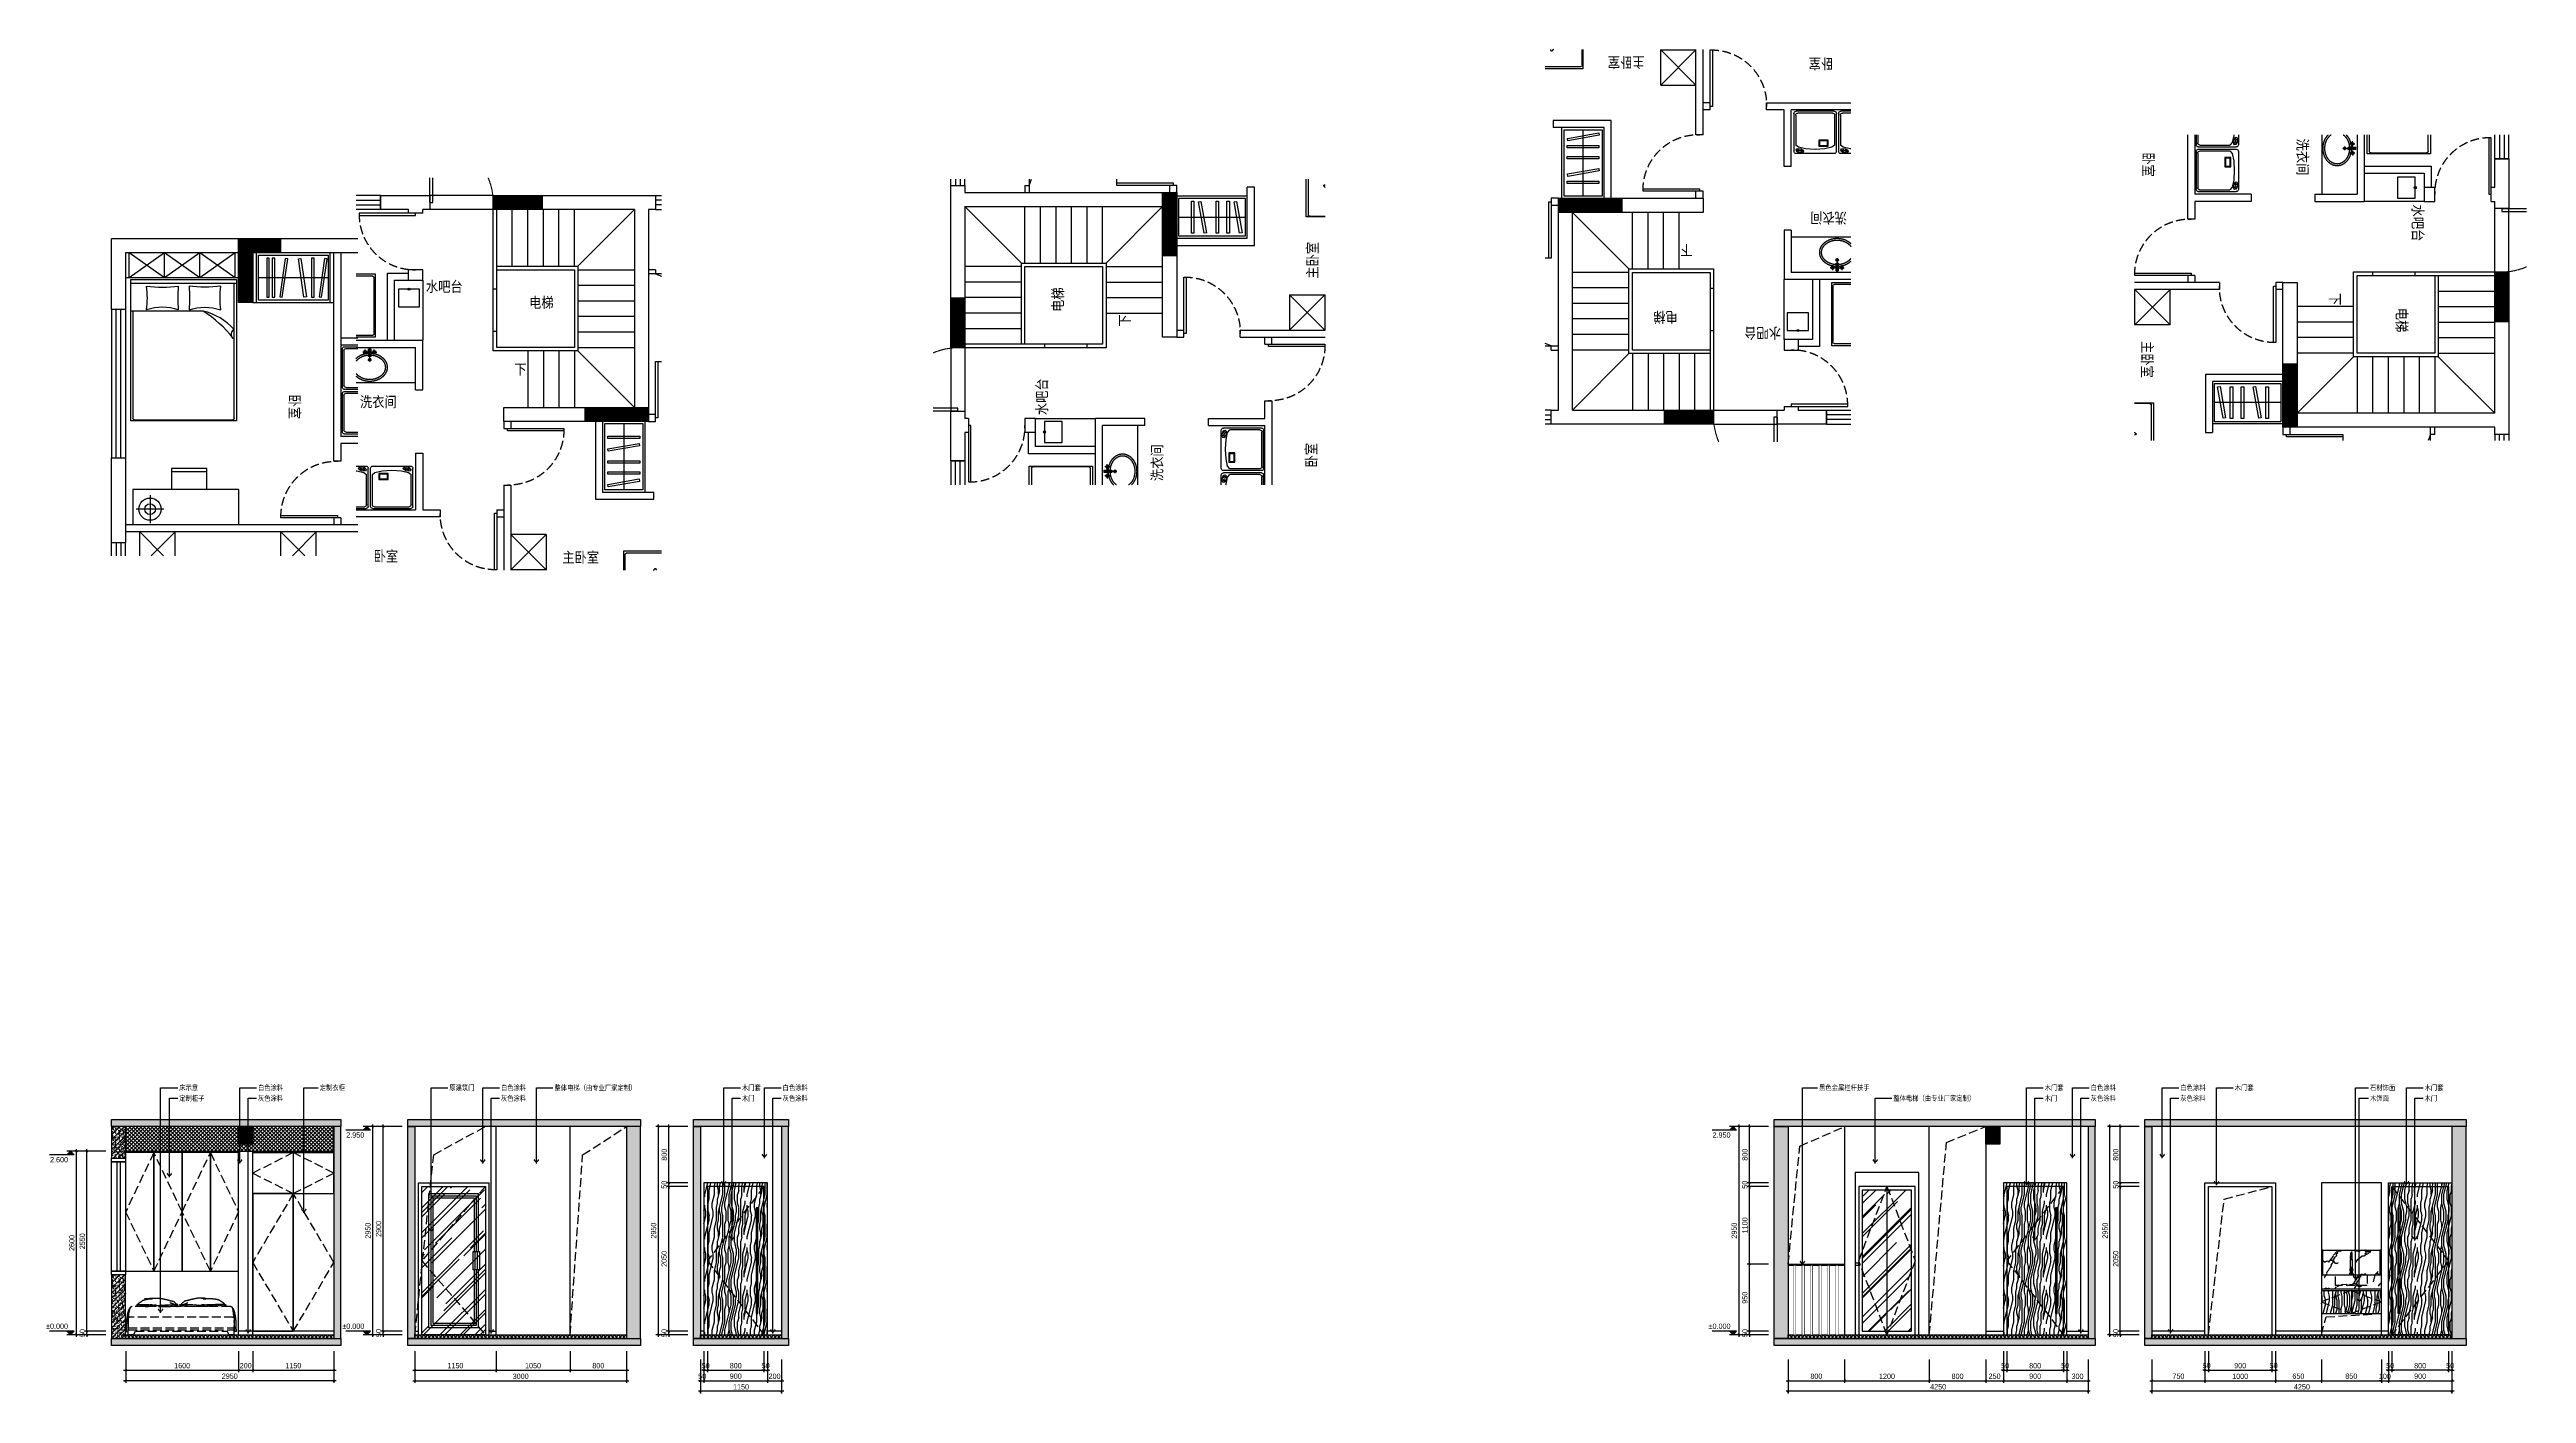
# Model space of a CAD drawing. Extents: x 468514 to 728049, y -74127 to 69080.
# Drawn here: x 692953 to 728049, y -71357 to -52326 of the extents above; entities that cross this region are included whole.
import ezdxf
from ezdxf.enums import TextEntityAlignment as Align
from ezdxf.xclip import XClip

# ---------------------------------------------------------------- set-up
doc = ezdxf.new("R2010")
doc.units = 0
doc.header["$LTSCALE"] = 500
doc.header["$MEASUREMENT"] = 0
doc.header["$XCLIPFRAME"] = 0
doc.linetypes.add('DASH', pattern=[0.35, 0.25, -0.1])
doc.linetypes.add('HIDDEN', pattern=[0.375, 0.25, -0.125])
doc.layers.get('Defpoints').update_dxf_attribs({"color": 229})
for name, color, linetype in [('Door 门', 107, 'Continuous'), ('E 立面填充', 250, 'Continuous'), ('E 立面墙体', 245, 'Continuous'), ('E 立面家具、洁具', 153, 'Continuous'), ('E 立面材料分格线', 8, 'Continuous'), ('E 立面材料类别线', 154, 'Continuous'), ('E 立面标注尺寸', 9, 'Continuous'), ('E 立面装饰完成线', 225, 'Continuous'), ('E 立面门', 107, 'Continuous'), ('P-Furniture 家具', 153, 'Continuous'), ('P-Make furniture 固定制作', 154, 'Continuous'), ('P-N wall 新建隔墙', 241, 'Continuous'), ('P-O wall 原始墙体', 245, 'Continuous'), ('P-o 原建筑尺寸', 8, 'Continuous'), ('P-Stair 楼梯（原建筑设备）', 159, 'Continuous'), ('P-Text  平面文字', 9, 'Continuous'), ('P-Ware 洁具', 153, 'Continuous'), ('P-window 窗', 107, 'Continuous'), ('WALL', 9, 'Continuous')]:
    doc.layers.add(name, color=color, linetype=linetype)
doc.styles.add('PDC DIM', font='PMingLiU-ExtB.ttf', dxfattribs={"width": 0.85})
doc.styles.add('Xref-标准套房C$0$黑体', font='simhei.ttf')
doc.dimstyles.new('PDC-A2', dxfattribs={"dimscale": 0, "dimtxt": 2.5, "dimasz": 1, "dimexe": 1, "dimexo": 1, "dimgap": 0.7, "dimtad": 1, "dimdec": 0, "dimtxsty": 'PDC DIM', "dimblk": 'ARCHTICK', "dimcen": 1, "dimdle": 1, "dimclrd": 8, "dimclre": 8, "dimclrt": 9, "dimadec": 0, "dimazin": 0, "dimtfac": 1, "dimtdec": 0, "dimtix": 1, "dimtmove": 2, "dimatfit": 3, "dimldrblk": 'PDC A2 T R', "dimfxl": 10, "dimfxlon": 1, "dimarcsym": 0})
pattern_1 = [(45, (-208763.564, 105386.938), (-8.83883476, 8.83883476), [])]

msp = doc.modelspace()

# ---------------------------------------------------------------- texts
at = {"layer": 'E 立面标注尺寸', "color": 9, "char_height": 75, "attachment_point": 1, "style": 'PDC DIM'}
for s, insert in [('床示意', (694790.2, -66989)), ('白色涂料', (695905.6, -66989)), ('定制衣柜', (696780.7, -66989)), ('{\\fPMingLiU|b0|i0|c134|p18;原建筑门}', (698617.4, -66989)), ('白色涂料', (699348.9, -66989)), ('{\\fPMingLiU|b0|i0|c136|p18;整体电梯（由专业厂家定制）}', (700107.5, -66989)), ('{\\fPMingLiU|b0|i0|c134|p18;木门套}', (702763.5, -66989)), ('白色涂料', (703339.7, -66989)), ('黑色金属栏杆扶手', (718026.6, -66989)), ('{\\fPMingLiU|b0|i0|c134|p18;木门套}', (721222.1, -66989)), ('白色涂料', (721874.9, -66989)), ('白色涂料', (723145.1, -66989)), ('{\\fPMingLiU|b0|i0|c134|p18;木门套}', (723914.6, -66989)), ('石材饰面', (725832, -66989)), ('{\\fPMingLiU|b0|i0|c134|p18;木门套}', (726605.3, -66989)), ('定制柜子', (694790.1, -67139)), ('灰色涂料', (695904.9, -67139)), ('灰色涂料', (699348.3, -67139)), ('{\\fPMingLiU|b0|i0|c134|p18;木门}', (702762.9, -67139)), ('灰色涂料', (703339.1, -67139)), ('{\\fPMingLiU|b0|i0|c136|p18;整体电梯（由专业厂家定制）}', (719078.2, -67139)), ('{\\fPMingLiU|b0|i0|c134|p18;木门}', (721221.4, -67139)), ('灰色涂料', (721874.3, -67139)), ('灰色涂料', (723144.5, -67139)), ('木饰面', (725831.8, -67139)), ('{\\fPMingLiU|b0|i0|c134|p18;木门}', (726604.7, -67139))]:
    msp.add_mtext(s, dxfattribs=dict(at, insert=insert))

# ---------------------------------------------------------------- blocks, each defined once
blk = doc.blocks.new('A$C7BB304D7')
blk.add_hatch(color=256).paths.add_polyline_path([(127, 77), (204, 0), (126, 32), (49, 0)])
at = {"linetype": 'DASH', "ltscale": 0.5}
for p, q in [((2, 330), (2, 30)), ((302, 330), (2, 330)), ((2, 30), (302, 30)), ((302, 30), (302, 330))]:
    blk.add_line(p, q, dxfattribs=at)
for p, q in [((42, 95), (212, 95)), ((42, 80), (212, 80))]:
    blk.add_line(p, q)
at = {"const_width": 3}
blk.add_lwpolyline([(2, 80), (2, 330), (252, 330), (252, 80), (212, 80), (212, 95), (217, 95, 0.414214), (237, 115), (237, 295, 0.414214), (217, 315), (37, 315, 0.414214), (17, 295), (17, 115, 0.414214), (37, 95), (42, 95), (42, 80)], format="xyb", close=True, dxfattribs=at)
blk.add_lwpolyline([(17, 115), (19, 239), (217, 315)])
blk.add_lwpolyline([(204, 3), (126, 34), (49, 3), (127, 80)], close=True)
blk = doc.blocks.new('$DorLib2D$00000001')
for p, q in [((0.45, 0.975), (0.5, 0.975)), ((0.45, 0), (0.45, 0.975)), ((0.5, 0), (0.5, 0.975)), ((0.5, 0), (0.45, 0))]:
    blk.add_line(p, q)
at = {"lineweight": 13}
blk.add_arc((0.475, 0), 0.975, 91.4693, 180, dxfattribs=at)
blk = doc.blocks.new('$WINLIB2D$00000001')
at = {"color": 0}
for points in [[(-0.5, 0.5), (-0.5, -0.5)], [(-0.5, 0.5), (0.5, 0.5)], [(0.5, -0.5), (0.5, 0.5)], [(0.5, 0.167), (-0.5, 0.167)], [(0.5, -0.167), (-0.5, -0.167)], [(-0.5, -0.5), (0.5, -0.5)]]:
    blk.add_lwpolyline(points, dxfattribs=at)
blk = doc.blocks.new('_ArchTick')
at = {"color": 0, "linetype": 'ByBlock', "const_width": 0.4}
blk.add_lwpolyline([(-0.5, -0.5), (0.5, 0.5)], dxfattribs=at)
blk = doc.blocks.new('*D1136')
at = {"layer": 'Defpoints', "color": 0, "transparency": 16777216}
for p in [(270407, -104422), (270607, -104422), (270607, -105019)]:
    blk.add_point(p, dxfattribs=at)
at = {"layer": 'P-o 原建筑尺寸', "color": 8, "lineweight": -2, "transparency": 16777216}
for p, q in [((270407, -104482), (270407, -105079)), ((270607, -104482), (270607, -105079)), ((270407, -105019), (270347, -105019)), ((270407, -105019), (270607, -105019)), ((270607, -105019), (270667, -105019))]:
    blk.add_line(p, q, dxfattribs=at)
at = {"layer": 'P-o 原建筑尺寸', "color": 8, "lineweight": -2, "transparency": 16777216, "xscale": 60, "yscale": 60, "zscale": 60}
blk.add_blockref('_ArchTick', (270407, -105019), dxfattribs=at)
at = {"layer": 'P-o 原建筑尺寸', "color": 8, "lineweight": -2, "transparency": 16777216, "xscale": 60, "yscale": 60, "zscale": 60, "rotation": 180}
blk.add_blockref('_ArchTick', (270607, -105019), dxfattribs=at)
at = {"layer": 'P-o 原建筑尺寸', "color": 9, "transparency": 16777216, "insert": (270507, -104893), "char_height": 150, "attachment_point": 5, "style": 'PDC DIM'}
blk.add_mtext('200', dxfattribs=at)
blk = doc.blocks.new('PDC A2 T R')
at = {"color": 0, "linetype": 'ByBlock'}
blk.add_line((0, 0), (-2, 0), dxfattribs=at)
for points in [[(-2.15, 0.89), (-1.49, 1.35), (-0.6, 0), (0, 0)], [(-2.15, -0.89), (-1.49, -1.35), (-0.6, 0), (0, 0)]]:
    blk.add_solid(points, dxfattribs=at)
blk = doc.blocks.new('*D1137')
at = {"layer": 'Defpoints', "color": 0, "transparency": 16777216}
for p in [(270607, -104422), (274607, -104422), (274607, -105019)]:
    blk.add_point(p, dxfattribs=at)
at = {"layer": 'P-o 原建筑尺寸', "color": 8, "lineweight": -2, "transparency": 16777216}
for p, q in [((270607, -104482), (270607, -105079)), ((274607, -104482), (274607, -105079)), ((270547, -105019), (274667, -105019))]:
    blk.add_line(p, q, dxfattribs=at)
at = {"layer": 'P-o 原建筑尺寸', "color": 8, "lineweight": -2, "transparency": 16777216, "xscale": 60, "yscale": 60, "zscale": 60, "rotation": 180}
blk.add_blockref('_ArchTick', (270607, -105019), dxfattribs=at)
at = {"layer": 'P-o 原建筑尺寸', "color": 8, "lineweight": -2, "transparency": 16777216, "xscale": 60, "yscale": 60, "zscale": 60}
blk.add_blockref('_ArchTick', (274607, -105019), dxfattribs=at)
at = {"layer": 'P-o 原建筑尺寸', "color": 9, "transparency": 16777216, "insert": (272607, -104893), "char_height": 150, "attachment_point": 5, "style": 'PDC DIM'}
blk.add_mtext('4000', dxfattribs=at)
blk = doc.blocks.new('*D1138')
at = {"layer": 'Defpoints', "color": 0, "transparency": 16777216}
for p in [(274607, -104422), (274707, -104422), (274707, -105019)]:
    blk.add_point(p, dxfattribs=at)
at = {"layer": 'P-o 原建筑尺寸', "color": 8, "lineweight": -2, "transparency": 16777216}
for p, q in [((274607, -104482), (274607, -105079)), ((274707, -104482), (274707, -105079)), ((274607, -105019), (274547, -105019)), ((274607, -105019), (274707, -105019)), ((274707, -105019), (274767, -105019))]:
    blk.add_line(p, q, dxfattribs=at)
at = {"layer": 'P-o 原建筑尺寸', "color": 8, "lineweight": -2, "transparency": 16777216, "xscale": 60, "yscale": 60, "zscale": 60}
blk.add_blockref('_ArchTick', (274607, -105019), dxfattribs=at)
at = {"layer": 'P-o 原建筑尺寸', "color": 8, "lineweight": -2, "transparency": 16777216, "xscale": 60, "yscale": 60, "zscale": 60, "rotation": 180}
blk.add_blockref('_ArchTick', (274707, -105019), dxfattribs=at)
at = {"layer": 'P-o 原建筑尺寸', "color": 9, "transparency": 16777216, "insert": (274657, -104893), "char_height": 150, "attachment_point": 5, "style": 'PDC DIM'}
blk.add_mtext('100', dxfattribs=at)
blk = doc.blocks.new('*D1139')
at = {"layer": 'Defpoints', "color": 0, "transparency": 16777216}
for p in [(274707, -104422), (278207, -104422), (278207, -105019)]:
    blk.add_point(p, dxfattribs=at)
at = {"layer": 'P-o 原建筑尺寸', "color": 8, "lineweight": -2, "transparency": 16777216}
for p, q in [((274707, -104482), (274707, -105079)), ((278207, -104482), (278207, -105079)), ((274647, -105019), (278267, -105019))]:
    blk.add_line(p, q, dxfattribs=at)
at = {"layer": 'P-o 原建筑尺寸', "color": 8, "lineweight": -2, "transparency": 16777216, "xscale": 60, "yscale": 60, "zscale": 60, "rotation": 180}
blk.add_blockref('_ArchTick', (274707, -105019), dxfattribs=at)
at = {"layer": 'P-o 原建筑尺寸', "color": 8, "lineweight": -2, "transparency": 16777216, "xscale": 60, "yscale": 60, "zscale": 60}
blk.add_blockref('_ArchTick', (278207, -105019), dxfattribs=at)
at = {"layer": 'P-o 原建筑尺寸', "color": 9, "transparency": 16777216, "insert": (276457, -104892), "char_height": 150, "attachment_point": 5, "style": 'PDC DIM'}
blk.add_mtext('3500', dxfattribs=at)
blk = doc.blocks.new('*D1140')
at = {"layer": 'Defpoints', "color": 0, "transparency": 16777216}
for p in [(278207, -104422), (278407, -104402), (278407, -105019)]:
    blk.add_point(p, dxfattribs=at)
at = {"layer": 'P-o 原建筑尺寸', "color": 8, "lineweight": -2, "transparency": 16777216}
for p, q in [((278207, -104482), (278207, -105079)), ((278407, -104462), (278407, -105079)), ((278207, -105019), (278147, -105019)), ((278207, -105019), (278407, -105019)), ((278407, -105019), (278467, -105019))]:
    blk.add_line(p, q, dxfattribs=at)
at = {"layer": 'P-o 原建筑尺寸', "color": 8, "lineweight": -2, "transparency": 16777216, "xscale": 60, "yscale": 60, "zscale": 60}
blk.add_blockref('_ArchTick', (278207, -105019), dxfattribs=at)
at = {"layer": 'P-o 原建筑尺寸', "color": 8, "lineweight": -2, "transparency": 16777216, "xscale": 60, "yscale": 60, "zscale": 60, "rotation": 180}
blk.add_blockref('_ArchTick', (278407, -105019), dxfattribs=at)
at = {"layer": 'P-o 原建筑尺寸', "color": 9, "transparency": 16777216, "insert": (278307, -104893), "char_height": 150, "attachment_point": 5, "style": 'PDC DIM'}
blk.add_mtext('200', dxfattribs=at)
blk = doc.blocks.new('*D1141')
at = {"layer": 'Defpoints', "color": 0, "transparency": 16777216}
for p in [(270407, -104519), (278407, -104519), (278407, -105327)]:
    blk.add_point(p, dxfattribs=at)
at = {"layer": 'P-o 原建筑尺寸', "color": 8, "lineweight": -2, "transparency": 16777216}
for p, q in [((270407, -104727), (270407, -105387)), ((278407, -104727), (278407, -105387)), ((270347, -105327), (278467, -105327))]:
    blk.add_line(p, q, dxfattribs=at)
at = {"layer": 'P-o 原建筑尺寸', "color": 8, "lineweight": -2, "transparency": 16777216, "xscale": 60, "yscale": 60, "zscale": 60, "rotation": 180}
blk.add_blockref('_ArchTick', (270407, -105327), dxfattribs=at)
at = {"layer": 'P-o 原建筑尺寸', "color": 8, "lineweight": -2, "transparency": 16777216, "xscale": 60, "yscale": 60, "zscale": 60}
blk.add_blockref('_ArchTick', (278407, -105327), dxfattribs=at)
at = {"layer": 'P-o 原建筑尺寸', "color": 9, "transparency": 16777216, "insert": (274407, -105201), "char_height": 150, "attachment_point": 5, "style": 'PDC DIM'}
blk.add_mtext('8000', dxfattribs=at)
blk = doc.blocks.new('*D1142')
at = {"layer": 'Defpoints', "color": 0, "transparency": 16777216}
for p in [(269583, -93291), (268953, -93491), (269583, -93491)]:
    blk.add_point(p, dxfattribs=at)
at = {"layer": 'P-o 原建筑尺寸', "color": 8, "lineweight": -2, "transparency": 16777216}
for p, q in [((269523, -93291), (268893, -93291)), ((268953, -93291), (268953, -93231)), ((268953, -93291), (268953, -93491)), ((269523, -93491), (268893, -93491)), ((268953, -93491), (268953, -93551))]:
    blk.add_line(p, q, dxfattribs=at)
at = {"layer": 'P-o 原建筑尺寸', "color": 8, "lineweight": -2, "transparency": 16777216, "xscale": 60, "yscale": 60, "zscale": 60}
for p, rotation in [((268953, -93291), 270), ((268953, -93491), 90)]:
    blk.add_blockref('_ArchTick', p, dxfattribs=dict(at, rotation=rotation))
at = {"layer": 'P-o 原建筑尺寸', "color": 9, "transparency": 16777216, "insert": (268827, -93391), "char_height": 150, "attachment_point": 5, "rotation": 90, "style": 'PDC DIM'}
blk.add_mtext('200', dxfattribs=at)
blk = doc.blocks.new('*D1143')
at = {"layer": 'Defpoints', "color": 0, "transparency": 16777216}
for p in [(269583, -93491), (268953, -94991), (269583, -94991)]:
    blk.add_point(p, dxfattribs=at)
at = {"layer": 'P-o 原建筑尺寸', "color": 8, "lineweight": -2, "transparency": 16777216}
for p, q in [((269523, -93491), (268893, -93491)), ((268953, -93431), (268953, -95051)), ((269523, -94991), (268893, -94991))]:
    blk.add_line(p, q, dxfattribs=at)
at = {"layer": 'P-o 原建筑尺寸', "color": 8, "lineweight": -2, "transparency": 16777216, "xscale": 60, "yscale": 60, "zscale": 60}
for p, rotation in [((268953, -93491), 90), ((268953, -94991), 270)]:
    blk.add_blockref('_ArchTick', p, dxfattribs=dict(at, rotation=rotation))
at = {"layer": 'P-o 原建筑尺寸', "color": 9, "transparency": 16777216, "insert": (268826, -94241), "char_height": 150, "attachment_point": 5, "rotation": 90, "style": 'PDC DIM'}
blk.add_mtext('1500', dxfattribs=at)
blk = doc.blocks.new('*D1144')
at = {"layer": 'Defpoints', "color": 0, "transparency": 16777216}
for p in [(269583, -94991), (268953, -96291), (269583, -96291)]:
    blk.add_point(p, dxfattribs=at)
at = {"layer": 'P-o 原建筑尺寸', "color": 8, "lineweight": -2, "transparency": 16777216}
for p, q in [((269523, -94991), (268893, -94991)), ((268953, -94931), (268953, -96351)), ((269523, -96291), (268893, -96291))]:
    blk.add_line(p, q, dxfattribs=at)
at = {"layer": 'P-o 原建筑尺寸', "color": 8, "lineweight": -2, "transparency": 16777216, "xscale": 60, "yscale": 60, "zscale": 60}
for p, rotation in [((268953, -94991), 90), ((268953, -96291), 270)]:
    blk.add_blockref('_ArchTick', p, dxfattribs=dict(at, rotation=rotation))
at = {"layer": 'P-o 原建筑尺寸', "color": 9, "transparency": 16777216, "insert": (268827, -95641), "char_height": 150, "attachment_point": 5, "rotation": 90, "style": 'PDC DIM'}
blk.add_mtext('1300', dxfattribs=at)
blk = doc.blocks.new('*D1145')
at = {"layer": 'Defpoints', "color": 0, "transparency": 16777216}
for p in [(268953, -96491), (269583, -96291), (269583, -96491)]:
    blk.add_point(p, dxfattribs=at)
at = {"layer": 'P-o 原建筑尺寸', "color": 8, "lineweight": -2, "transparency": 16777216}
for p, q in [((269523, -96291), (268893, -96291)), ((269523, -96491), (268893, -96491)), ((268953, -96291), (268953, -96231)), ((268953, -96291), (268953, -96491)), ((268953, -96491), (268953, -96551))]:
    blk.add_line(p, q, dxfattribs=at)
at = {"layer": 'P-o 原建筑尺寸', "color": 8, "lineweight": -2, "transparency": 16777216, "xscale": 60, "yscale": 60, "zscale": 60}
for p, rotation in [((268953, -96291), 270), ((268953, -96491), 90)]:
    blk.add_blockref('_ArchTick', p, dxfattribs=dict(at, rotation=rotation))
at = {"layer": 'P-o 原建筑尺寸', "color": 9, "transparency": 16777216, "insert": (268827, -96391), "char_height": 150, "attachment_point": 5, "rotation": 90, "style": 'PDC DIM'}
blk.add_mtext('200', dxfattribs=at)
blk = doc.blocks.new('*D1146')
at = {"layer": 'Defpoints', "color": 0, "transparency": 16777216}
for p in [(269583, -96491), (268953, -98091), (269583, -98091)]:
    blk.add_point(p, dxfattribs=at)
at = {"layer": 'P-o 原建筑尺寸', "color": 8, "lineweight": -2, "transparency": 16777216}
for p, q in [((269523, -96491), (268893, -96491)), ((268953, -96431), (268953, -98151)), ((269523, -98091), (268893, -98091))]:
    blk.add_line(p, q, dxfattribs=at)
at = {"layer": 'P-o 原建筑尺寸', "color": 8, "lineweight": -2, "transparency": 16777216, "xscale": 60, "yscale": 60, "zscale": 60}
for p, rotation in [((268953, -96491), 90), ((268953, -98091), 270)]:
    blk.add_blockref('_ArchTick', p, dxfattribs=dict(at, rotation=rotation))
at = {"layer": 'P-o 原建筑尺寸', "color": 9, "transparency": 16777216, "insert": (268826, -97291), "char_height": 150, "attachment_point": 5, "rotation": 90, "style": 'PDC DIM'}
blk.add_mtext('1600', dxfattribs=at)
blk = doc.blocks.new('*D1147')
at = {"layer": 'Defpoints', "color": 0, "transparency": 16777216}
for p in [(269583, -98091), (268953, -98291), (269583, -98291)]:
    blk.add_point(p, dxfattribs=at)
at = {"layer": 'P-o 原建筑尺寸', "color": 8, "lineweight": -2, "transparency": 16777216}
for p, q in [((269523, -98091), (268893, -98091)), ((268953, -98091), (268953, -98031)), ((268953, -98091), (268953, -98291)), ((269523, -98291), (268893, -98291)), ((268953, -98291), (268953, -98351))]:
    blk.add_line(p, q, dxfattribs=at)
at = {"layer": 'P-o 原建筑尺寸', "color": 8, "lineweight": -2, "transparency": 16777216, "xscale": 60, "yscale": 60, "zscale": 60}
for p, rotation in [((268953, -98091), 270), ((268953, -98291), 90)]:
    blk.add_blockref('_ArchTick', p, dxfattribs=dict(at, rotation=rotation))
at = {"layer": 'P-o 原建筑尺寸', "color": 9, "transparency": 16777216, "insert": (268827, -98191), "char_height": 150, "attachment_point": 5, "rotation": 90, "style": 'PDC DIM'}
blk.add_mtext('200', dxfattribs=at)
blk = doc.blocks.new('*D1148')
at = {"layer": 'Defpoints', "color": 0, "transparency": 16777216}
for p in [(269583, -98291), (268953, -99291), (269583, -99291)]:
    blk.add_point(p, dxfattribs=at)
at = {"layer": 'P-o 原建筑尺寸', "color": 8, "lineweight": -2, "transparency": 16777216}
for p, q in [((268953, -98231), (268953, -99351)), ((269523, -98291), (268893, -98291)), ((269523, -99291), (268893, -99291))]:
    blk.add_line(p, q, dxfattribs=at)
at = {"layer": 'P-o 原建筑尺寸', "color": 8, "lineweight": -2, "transparency": 16777216, "xscale": 60, "yscale": 60, "zscale": 60}
for p, rotation in [((268953, -98291), 90), ((268953, -99291), 270)]:
    blk.add_blockref('_ArchTick', p, dxfattribs=dict(at, rotation=rotation))
at = {"layer": 'P-o 原建筑尺寸', "color": 9, "transparency": 16777216, "insert": (268827, -98791), "char_height": 150, "attachment_point": 5, "rotation": 90, "style": 'PDC DIM'}
blk.add_mtext('1000', dxfattribs=at)
blk = doc.blocks.new('*D1149')
at = {"layer": 'Defpoints', "color": 0, "transparency": 16777216}
for p in [(269583, -99291), (268953, -99491), (269583, -99491)]:
    blk.add_point(p, dxfattribs=at)
at = {"layer": 'P-o 原建筑尺寸', "color": 8, "lineweight": -2, "transparency": 16777216}
for p, q in [((269523, -99291), (268893, -99291)), ((268953, -99291), (268953, -99231)), ((268953, -99291), (268953, -99491)), ((269523, -99491), (268893, -99491)), ((268953, -99491), (268953, -99551))]:
    blk.add_line(p, q, dxfattribs=at)
at = {"layer": 'P-o 原建筑尺寸', "color": 8, "lineweight": -2, "transparency": 16777216, "xscale": 60, "yscale": 60, "zscale": 60}
for p, rotation in [((268953, -99291), 270), ((268953, -99491), 90)]:
    blk.add_blockref('_ArchTick', p, dxfattribs=dict(at, rotation=rotation))
at = {"layer": 'P-o 原建筑尺寸', "color": 9, "transparency": 16777216, "insert": (268827, -99391), "char_height": 150, "attachment_point": 5, "rotation": 90, "style": 'PDC DIM'}
blk.add_mtext('200', dxfattribs=at)
blk = doc.blocks.new('*D1150')
at = {"layer": 'Defpoints', "color": 0, "transparency": 16777216}
for p in [(269583, -99491), (268953, -103791), (269583, -103791)]:
    blk.add_point(p, dxfattribs=at)
at = {"layer": 'P-o 原建筑尺寸', "color": 8, "lineweight": -2, "transparency": 16777216}
for p, q in [((269523, -99491), (268893, -99491)), ((268953, -99431), (268953, -103851)), ((269523, -103791), (268893, -103791))]:
    blk.add_line(p, q, dxfattribs=at)
at = {"layer": 'P-o 原建筑尺寸', "color": 8, "lineweight": -2, "transparency": 16777216, "xscale": 60, "yscale": 60, "zscale": 60}
for p, rotation in [((268953, -99491), 90), ((268953, -103791), 270)]:
    blk.add_blockref('_ArchTick', p, dxfattribs=dict(at, rotation=rotation))
at = {"layer": 'P-o 原建筑尺寸', "color": 9, "transparency": 16777216, "insert": (268827, -101641), "char_height": 150, "attachment_point": 5, "rotation": 90, "style": 'PDC DIM'}
blk.add_mtext('4300', dxfattribs=at)
blk = doc.blocks.new('*D1151')
at = {"layer": 'Defpoints', "color": 0, "transparency": 16777216}
for p in [(269583, -103791), (268953, -103991), (269583, -103991)]:
    blk.add_point(p, dxfattribs=at)
at = {"layer": 'P-o 原建筑尺寸', "color": 8, "lineweight": -2, "transparency": 16777216}
for p, q in [((269523, -103791), (268893, -103791)), ((268953, -103791), (268953, -103731)), ((268953, -103791), (268953, -103991)), ((269523, -103991), (268893, -103991)), ((268953, -103991), (268953, -104051))]:
    blk.add_line(p, q, dxfattribs=at)
at = {"layer": 'P-o 原建筑尺寸', "color": 8, "lineweight": -2, "transparency": 16777216, "xscale": 60, "yscale": 60, "zscale": 60}
for p, rotation in [((268953, -103791), 270), ((268953, -103991), 90)]:
    blk.add_blockref('_ArchTick', p, dxfattribs=dict(at, rotation=rotation))
at = {"layer": 'P-o 原建筑尺寸', "color": 9, "transparency": 16777216, "insert": (268827, -103891), "char_height": 150, "attachment_point": 5, "rotation": 90, "style": 'PDC DIM'}
blk.add_mtext('200', dxfattribs=at)
blk = doc.blocks.new('*D1152')
at = {"layer": 'Defpoints', "color": 0, "transparency": 16777216}
for p in [(269583, -93291), (268496, -103991), (269583, -103991)]:
    blk.add_point(p, dxfattribs=at)
at = {"layer": 'P-o 原建筑尺寸', "color": 8, "lineweight": -2, "transparency": 16777216}
for p, q in [((269096, -93291), (268436, -93291)), ((268496, -93231), (268496, -104051)), ((269096, -103991), (268436, -103991))]:
    blk.add_line(p, q, dxfattribs=at)
at = {"layer": 'P-o 原建筑尺寸', "color": 8, "lineweight": -2, "transparency": 16777216, "xscale": 60, "yscale": 60, "zscale": 60}
for p, rotation in [((268496, -93291), 90), ((268496, -103991), 270)]:
    blk.add_blockref('_ArchTick', p, dxfattribs=dict(at, rotation=rotation))
at = {"layer": 'P-o 原建筑尺寸', "color": 9, "transparency": 16777216, "insert": (268371, -98641), "char_height": 150, "attachment_point": 5, "rotation": 90, "style": 'PDC DIM'}
blk.add_mtext('10700', dxfattribs=at)
blk = doc.blocks.new('*D1157')
at = {"layer": 'Defpoints', "color": 0, "transparency": 16777216}
for p in [(278929, -93291), (278929, -93491), (279559, -93491)]:
    blk.add_point(p, dxfattribs=at)
at = {"layer": 'P-o 原建筑尺寸', "color": 8, "lineweight": -2, "transparency": 16777216}
for p, q in [((278989, -93291), (279619, -93291)), ((279559, -93291), (279559, -93231)), ((279559, -93291), (279559, -93491)), ((278989, -93491), (279619, -93491)), ((279559, -93491), (279559, -93551))]:
    blk.add_line(p, q, dxfattribs=at)
at = {"layer": 'P-o 原建筑尺寸', "color": 8, "lineweight": -2, "transparency": 16777216, "xscale": 60, "yscale": 60, "zscale": 60}
for p, rotation in [((279559, -93291), 270), ((279559, -93491), 90)]:
    blk.add_blockref('_ArchTick', p, dxfattribs=dict(at, rotation=rotation))
at = {"layer": 'P-o 原建筑尺寸', "color": 9, "transparency": 16777216, "insert": (279434, -93391), "char_height": 150, "attachment_point": 5, "rotation": 90, "style": 'PDC DIM'}
blk.add_mtext('200', dxfattribs=at)
blk = doc.blocks.new('*D1158')
at = {"layer": 'Defpoints', "color": 0, "transparency": 16777216}
for p in [(278929, -93491), (278929, -94991), (279559, -94991)]:
    blk.add_point(p, dxfattribs=at)
at = {"layer": 'P-o 原建筑尺寸', "color": 8, "lineweight": -2, "transparency": 16777216}
for p, q in [((278989, -93491), (279619, -93491)), ((279559, -93431), (279559, -95051)), ((278989, -94991), (279619, -94991))]:
    blk.add_line(p, q, dxfattribs=at)
at = {"layer": 'P-o 原建筑尺寸', "color": 8, "lineweight": -2, "transparency": 16777216, "xscale": 60, "yscale": 60, "zscale": 60}
for p, rotation in [((279559, -93491), 90), ((279559, -94991), 270)]:
    blk.add_blockref('_ArchTick', p, dxfattribs=dict(at, rotation=rotation))
at = {"layer": 'P-o 原建筑尺寸', "color": 9, "transparency": 16777216, "insert": (279432, -94241), "char_height": 150, "attachment_point": 5, "rotation": 90, "style": 'PDC DIM'}
blk.add_mtext('1500', dxfattribs=at)
blk = doc.blocks.new('*D1159')
at = {"layer": 'Defpoints', "color": 0, "transparency": 16777216}
for p in [(278929, -94991), (278929, -96291), (279559, -96291)]:
    blk.add_point(p, dxfattribs=at)
at = {"layer": 'P-o 原建筑尺寸', "color": 8, "lineweight": -2, "transparency": 16777216}
for p, q in [((278989, -94991), (279619, -94991)), ((279559, -94931), (279559, -96351)), ((278989, -96291), (279619, -96291))]:
    blk.add_line(p, q, dxfattribs=at)
at = {"layer": 'P-o 原建筑尺寸', "color": 8, "lineweight": -2, "transparency": 16777216, "xscale": 60, "yscale": 60, "zscale": 60}
for p, rotation in [((279559, -94991), 90), ((279559, -96291), 270)]:
    blk.add_blockref('_ArchTick', p, dxfattribs=dict(at, rotation=rotation))
at = {"layer": 'P-o 原建筑尺寸', "color": 9, "transparency": 16777216, "insert": (279434, -95641), "char_height": 150, "attachment_point": 5, "rotation": 90, "style": 'PDC DIM'}
blk.add_mtext('1300', dxfattribs=at)
blk = doc.blocks.new('*D1160')
at = {"layer": 'Defpoints', "color": 0, "transparency": 16777216}
for p in [(278929, -96291), (278929, -96491), (279559, -96491)]:
    blk.add_point(p, dxfattribs=at)
at = {"layer": 'P-o 原建筑尺寸', "color": 8, "lineweight": -2, "transparency": 16777216}
for p, q in [((278989, -96291), (279619, -96291)), ((278989, -96491), (279619, -96491)), ((279559, -96291), (279559, -96231)), ((279559, -96291), (279559, -96491)), ((279559, -96491), (279559, -96551))]:
    blk.add_line(p, q, dxfattribs=at)
at = {"layer": 'P-o 原建筑尺寸', "color": 8, "lineweight": -2, "transparency": 16777216, "xscale": 60, "yscale": 60, "zscale": 60}
for p, rotation in [((279559, -96291), 270), ((279559, -96491), 90)]:
    blk.add_blockref('_ArchTick', p, dxfattribs=dict(at, rotation=rotation))
at = {"layer": 'P-o 原建筑尺寸', "color": 9, "transparency": 16777216, "insert": (279434, -96391), "char_height": 150, "attachment_point": 5, "rotation": 90, "style": 'PDC DIM'}
blk.add_mtext('200', dxfattribs=at)
blk = doc.blocks.new('*D1161')
at = {"layer": 'Defpoints', "color": 0, "transparency": 16777216}
for p in [(278929, -96491), (278929, -98691), (279559, -98691)]:
    blk.add_point(p, dxfattribs=at)
at = {"layer": 'P-o 原建筑尺寸', "color": 8, "lineweight": -2, "transparency": 16777216}
for p, q in [((278989, -96491), (279619, -96491)), ((279559, -96431), (279559, -98751)), ((278989, -98691), (279619, -98691))]:
    blk.add_line(p, q, dxfattribs=at)
at = {"layer": 'P-o 原建筑尺寸', "color": 8, "lineweight": -2, "transparency": 16777216, "xscale": 60, "yscale": 60, "zscale": 60}
for p, rotation in [((279559, -96491), 90), ((279559, -98691), 270)]:
    blk.add_blockref('_ArchTick', p, dxfattribs=dict(at, rotation=rotation))
at = {"layer": 'P-o 原建筑尺寸', "color": 9, "transparency": 16777216, "insert": (279434, -97591), "char_height": 150, "attachment_point": 5, "rotation": 90, "style": 'PDC DIM'}
blk.add_mtext('2200', dxfattribs=at)
blk = doc.blocks.new('*D1162')
at = {"layer": 'Defpoints', "color": 0, "transparency": 16777216}
for p in [(278929, -98691), (278929, -98891), (279559, -98891)]:
    blk.add_point(p, dxfattribs=at)
at = {"layer": 'P-o 原建筑尺寸', "color": 8, "lineweight": -2, "transparency": 16777216}
for p, q in [((278989, -98691), (279619, -98691)), ((278989, -98891), (279619, -98891)), ((279559, -98691), (279559, -98631)), ((279559, -98691), (279559, -98891)), ((279559, -98891), (279559, -98951))]:
    blk.add_line(p, q, dxfattribs=at)
at = {"layer": 'P-o 原建筑尺寸', "color": 8, "lineweight": -2, "transparency": 16777216, "xscale": 60, "yscale": 60, "zscale": 60}
for p, rotation in [((279559, -98691), 270), ((279559, -98891), 90)]:
    blk.add_blockref('_ArchTick', p, dxfattribs=dict(at, rotation=rotation))
at = {"layer": 'P-o 原建筑尺寸', "color": 9, "transparency": 16777216, "insert": (279434, -98791), "char_height": 150, "attachment_point": 5, "rotation": 90, "style": 'PDC DIM'}
blk.add_mtext('200', dxfattribs=at)
blk = doc.blocks.new('*D1163')
at = {"layer": 'Defpoints', "color": 0, "transparency": 16777216}
for p in [(278929, -98891), (278929, -99291), (279559, -99291)]:
    blk.add_point(p, dxfattribs=at)
at = {"layer": 'P-o 原建筑尺寸', "color": 8, "lineweight": -2, "transparency": 16777216}
for p, q in [((278989, -98891), (279619, -98891)), ((279559, -98831), (279559, -99351)), ((278989, -99291), (279619, -99291))]:
    blk.add_line(p, q, dxfattribs=at)
at = {"layer": 'P-o 原建筑尺寸', "color": 8, "lineweight": -2, "transparency": 16777216, "xscale": 60, "yscale": 60, "zscale": 60}
for p, rotation in [((279559, -98891), 90), ((279559, -99291), 270)]:
    blk.add_blockref('_ArchTick', p, dxfattribs=dict(at, rotation=rotation))
at = {"layer": 'P-o 原建筑尺寸', "color": 9, "transparency": 16777216, "insert": (279434, -99091), "char_height": 150, "attachment_point": 5, "rotation": 90, "style": 'PDC DIM'}
blk.add_mtext('400', dxfattribs=at)
blk = doc.blocks.new('*D1164')
at = {"layer": 'Defpoints', "color": 0, "transparency": 16777216}
for p in [(278929, -99291), (278929, -99491), (279559, -99491)]:
    blk.add_point(p, dxfattribs=at)
at = {"layer": 'P-o 原建筑尺寸', "color": 8, "lineweight": -2, "transparency": 16777216}
for p, q in [((278989, -99291), (279619, -99291)), ((279559, -99291), (279559, -99231)), ((279559, -99291), (279559, -99491)), ((278989, -99491), (279619, -99491)), ((279559, -99491), (279559, -99551))]:
    blk.add_line(p, q, dxfattribs=at)
at = {"layer": 'P-o 原建筑尺寸', "color": 8, "lineweight": -2, "transparency": 16777216, "xscale": 60, "yscale": 60, "zscale": 60}
for p, rotation in [((279559, -99291), 270), ((279559, -99491), 90)]:
    blk.add_blockref('_ArchTick', p, dxfattribs=dict(at, rotation=rotation))
at = {"layer": 'P-o 原建筑尺寸', "color": 9, "transparency": 16777216, "insert": (279434, -99391), "char_height": 150, "attachment_point": 5, "rotation": 90, "style": 'PDC DIM'}
blk.add_mtext('200', dxfattribs=at)
blk = doc.blocks.new('*D1165')
at = {"layer": 'Defpoints', "color": 0, "transparency": 16777216}
for p in [(278929, -99491), (278929, -101591), (279559, -101591)]:
    blk.add_point(p, dxfattribs=at)
at = {"layer": 'P-o 原建筑尺寸', "color": 8, "lineweight": -2, "transparency": 16777216}
for p, q in [((278989, -99491), (279619, -99491)), ((279559, -99431), (279559, -101651)), ((278989, -101591), (279619, -101591))]:
    blk.add_line(p, q, dxfattribs=at)
at = {"layer": 'P-o 原建筑尺寸', "color": 8, "lineweight": -2, "transparency": 16777216, "xscale": 60, "yscale": 60, "zscale": 60}
for p, rotation in [((279559, -99491), 90), ((279559, -101591), 270)]:
    blk.add_blockref('_ArchTick', p, dxfattribs=dict(at, rotation=rotation))
at = {"layer": 'P-o 原建筑尺寸', "color": 9, "transparency": 16777216, "insert": (279434, -100541), "char_height": 150, "attachment_point": 5, "rotation": 90, "style": 'PDC DIM'}
blk.add_mtext('2100', dxfattribs=at)
blk = doc.blocks.new('*D1153')
at = {"layer": 'Defpoints', "color": 0, "transparency": 16777216}
for p in [(278929, -101591), (278929, -101691), (279559, -101691)]:
    blk.add_point(p, dxfattribs=at)
at = {"layer": 'P-o 原建筑尺寸', "color": 8, "lineweight": -2, "transparency": 16777216}
for p, q in [((278989, -101591), (279619, -101591)), ((278989, -101691), (279619, -101691)), ((279559, -101591), (279559, -101531)), ((279559, -101591), (279559, -101691)), ((279559, -101691), (279559, -101751))]:
    blk.add_line(p, q, dxfattribs=at)
at = {"layer": 'P-o 原建筑尺寸', "color": 8, "lineweight": -2, "transparency": 16777216, "xscale": 60, "yscale": 60, "zscale": 60}
for p, rotation in [((279559, -101591), 270), ((279559, -101691), 90)]:
    blk.add_blockref('_ArchTick', p, dxfattribs=dict(at, rotation=rotation))
at = {"layer": 'P-o 原建筑尺寸', "color": 9, "transparency": 16777216, "insert": (279434, -101641), "char_height": 150, "attachment_point": 5, "rotation": 90, "style": 'PDC DIM'}
blk.add_mtext('100', dxfattribs=at)
blk = doc.blocks.new('*D1154')
at = {"layer": 'Defpoints', "color": 0, "transparency": 16777216}
for p in [(278929, -101691), (278929, -103791), (279559, -103791)]:
    blk.add_point(p, dxfattribs=at)
at = {"layer": 'P-o 原建筑尺寸', "color": 8, "lineweight": -2, "transparency": 16777216}
for p, q in [((278989, -101691), (279619, -101691)), ((279559, -101631), (279559, -103851)), ((278989, -103791), (279619, -103791))]:
    blk.add_line(p, q, dxfattribs=at)
at = {"layer": 'P-o 原建筑尺寸', "color": 8, "lineweight": -2, "transparency": 16777216, "xscale": 60, "yscale": 60, "zscale": 60}
for p, rotation in [((279559, -101691), 90), ((279559, -103791), 270)]:
    blk.add_blockref('_ArchTick', p, dxfattribs=dict(at, rotation=rotation))
at = {"layer": 'P-o 原建筑尺寸', "color": 9, "transparency": 16777216, "insert": (279434, -102741), "char_height": 150, "attachment_point": 5, "rotation": 90, "style": 'PDC DIM'}
blk.add_mtext('2100', dxfattribs=at)
blk = doc.blocks.new('*D1155')
at = {"layer": 'Defpoints', "color": 0, "transparency": 16777216}
for p in [(278929, -103791), (278929, -103991), (279559, -103991)]:
    blk.add_point(p, dxfattribs=at)
at = {"layer": 'P-o 原建筑尺寸', "color": 8, "lineweight": -2, "transparency": 16777216}
for p, q in [((278989, -103791), (279619, -103791)), ((279559, -103791), (279559, -103731)), ((279559, -103791), (279559, -103991)), ((278989, -103991), (279619, -103991)), ((279559, -103991), (279559, -104051))]:
    blk.add_line(p, q, dxfattribs=at)
at = {"layer": 'P-o 原建筑尺寸', "color": 8, "lineweight": -2, "transparency": 16777216, "xscale": 60, "yscale": 60, "zscale": 60}
for p, rotation in [((279559, -103791), 270), ((279559, -103991), 90)]:
    blk.add_blockref('_ArchTick', p, dxfattribs=dict(at, rotation=rotation))
at = {"layer": 'P-o 原建筑尺寸', "color": 9, "transparency": 16777216, "insert": (279434, -103891), "char_height": 150, "attachment_point": 5, "rotation": 90, "style": 'PDC DIM'}
blk.add_mtext('200', dxfattribs=at)
blk = doc.blocks.new('*D1156')
at = {"layer": 'Defpoints', "color": 0, "transparency": 16777216}
for p in [(278929, -93291), (278929, -103991), (280016, -103991)]:
    blk.add_point(p, dxfattribs=at)
at = {"layer": 'P-o 原建筑尺寸', "color": 8, "lineweight": -2, "transparency": 16777216}
for p, q in [((279416, -93291), (280076, -93291)), ((280016, -93231), (280016, -104051)), ((279416, -103991), (280076, -103991))]:
    blk.add_line(p, q, dxfattribs=at)
at = {"layer": 'P-o 原建筑尺寸', "color": 8, "lineweight": -2, "transparency": 16777216, "xscale": 60, "yscale": 60, "zscale": 60}
for p, rotation in [((280016, -93291), 90), ((280016, -103991), 270)]:
    blk.add_blockref('_ArchTick', p, dxfattribs=dict(at, rotation=rotation))
at = {"layer": 'P-o 原建筑尺寸', "color": 9, "transparency": 16777216, "insert": (279890, -98641), "char_height": 150, "attachment_point": 5, "rotation": 90, "style": 'PDC DIM'}
blk.add_mtext('10700', dxfattribs=at)
blk = doc.blocks.new('*D1166')
at = {"layer": 'Defpoints', "color": 0, "transparency": 16777216}
for p in [(270607, -91949), (270407, -92497), (270607, -92497)]:
    blk.add_point(p, dxfattribs=at)
at = {"layer": 'P-o 原建筑尺寸', "color": 8, "lineweight": -2, "transparency": 16777216}
for p, q in [((270407, -91949), (270347, -91949)), ((270407, -92437), (270407, -91889)), ((270407, -91949), (270607, -91949)), ((270607, -92437), (270607, -91889)), ((270607, -91949), (270667, -91949))]:
    blk.add_line(p, q, dxfattribs=at)
at = {"layer": 'P-o 原建筑尺寸', "color": 8, "lineweight": -2, "transparency": 16777216, "xscale": 60, "yscale": 60, "zscale": 60}
blk.add_blockref('_ArchTick', (270407, -91949), dxfattribs=at)
at = {"layer": 'P-o 原建筑尺寸', "color": 8, "lineweight": -2, "transparency": 16777216, "xscale": 60, "yscale": 60, "zscale": 60, "rotation": 180}
blk.add_blockref('_ArchTick', (270607, -91949), dxfattribs=at)
at = {"layer": 'P-o 原建筑尺寸', "color": 9, "transparency": 16777216, "insert": (270507, -91824), "char_height": 150, "attachment_point": 5, "style": 'PDC DIM'}
blk.add_mtext('200', dxfattribs=at)
blk = doc.blocks.new('*D1167')
at = {"layer": 'Defpoints', "color": 0, "transparency": 16777216}
for p in [(273107, -91949), (270607, -92497), (273107, -92497)]:
    blk.add_point(p, dxfattribs=at)
at = {"layer": 'P-o 原建筑尺寸', "color": 8, "lineweight": -2, "transparency": 16777216}
for p, q in [((270547, -91949), (273167, -91949)), ((270607, -92437), (270607, -91889)), ((273107, -92437), (273107, -91889))]:
    blk.add_line(p, q, dxfattribs=at)
at = {"layer": 'P-o 原建筑尺寸', "color": 8, "lineweight": -2, "transparency": 16777216, "xscale": 60, "yscale": 60, "zscale": 60, "rotation": 180}
blk.add_blockref('_ArchTick', (270607, -91949), dxfattribs=at)
at = {"layer": 'P-o 原建筑尺寸', "color": 8, "lineweight": -2, "transparency": 16777216, "xscale": 60, "yscale": 60, "zscale": 60}
blk.add_blockref('_ArchTick', (273107, -91949), dxfattribs=at)
at = {"layer": 'P-o 原建筑尺寸', "color": 9, "transparency": 16777216, "insert": (271857, -91822), "char_height": 150, "attachment_point": 5, "style": 'PDC DIM'}
blk.add_mtext('2500', dxfattribs=at)
blk = doc.blocks.new('*D1168')
at = {"layer": 'Defpoints', "color": 0, "transparency": 16777216}
for p in [(273307, -91949), (273107, -92497), (273307, -92497)]:
    blk.add_point(p, dxfattribs=at)
at = {"layer": 'P-o 原建筑尺寸', "color": 8, "lineweight": -2, "transparency": 16777216}
for p, q in [((273107, -91949), (273047, -91949)), ((273107, -92437), (273107, -91889)), ((273107, -91949), (273307, -91949)), ((273307, -92437), (273307, -91889)), ((273307, -91949), (273367, -91949))]:
    blk.add_line(p, q, dxfattribs=at)
at = {"layer": 'P-o 原建筑尺寸', "color": 8, "lineweight": -2, "transparency": 16777216, "xscale": 60, "yscale": 60, "zscale": 60}
blk.add_blockref('_ArchTick', (273107, -91949), dxfattribs=at)
at = {"layer": 'P-o 原建筑尺寸', "color": 8, "lineweight": -2, "transparency": 16777216, "xscale": 60, "yscale": 60, "zscale": 60, "rotation": 180}
blk.add_blockref('_ArchTick', (273307, -91949), dxfattribs=at)
at = {"layer": 'P-o 原建筑尺寸', "color": 9, "transparency": 16777216, "insert": (273207, -91824), "char_height": 150, "attachment_point": 5, "style": 'PDC DIM'}
blk.add_mtext('200', dxfattribs=at)
blk = doc.blocks.new('*D1169')
at = {"layer": 'Defpoints', "color": 0, "transparency": 16777216}
for p in [(276307, -91949), (273307, -92497), (276307, -92497)]:
    blk.add_point(p, dxfattribs=at)
at = {"layer": 'P-o 原建筑尺寸', "color": 8, "lineweight": -2, "transparency": 16777216}
for p, q in [((273247, -91949), (276367, -91949)), ((273307, -92437), (273307, -91889)), ((276307, -92437), (276307, -91889))]:
    blk.add_line(p, q, dxfattribs=at)
at = {"layer": 'P-o 原建筑尺寸', "color": 8, "lineweight": -2, "transparency": 16777216, "xscale": 60, "yscale": 60, "zscale": 60, "rotation": 180}
blk.add_blockref('_ArchTick', (273307, -91949), dxfattribs=at)
at = {"layer": 'P-o 原建筑尺寸', "color": 8, "lineweight": -2, "transparency": 16777216, "xscale": 60, "yscale": 60, "zscale": 60}
blk.add_blockref('_ArchTick', (276307, -91949), dxfattribs=at)
at = {"layer": 'P-o 原建筑尺寸', "color": 9, "transparency": 16777216, "insert": (274807, -91824), "char_height": 150, "attachment_point": 5, "style": 'PDC DIM'}
blk.add_mtext('3000', dxfattribs=at)
blk = doc.blocks.new('*D1170')
at = {"layer": 'Defpoints', "color": 0, "transparency": 16777216}
for p in [(276507, -91949), (276307, -92497), (276507, -92497)]:
    blk.add_point(p, dxfattribs=at)
at = {"layer": 'P-o 原建筑尺寸', "color": 8, "lineweight": -2, "transparency": 16777216}
for p, q in [((276307, -91949), (276247, -91949)), ((276307, -92437), (276307, -91889)), ((276307, -91949), (276507, -91949)), ((276507, -92437), (276507, -91889)), ((276507, -91949), (276567, -91949))]:
    blk.add_line(p, q, dxfattribs=at)
at = {"layer": 'P-o 原建筑尺寸', "color": 8, "lineweight": -2, "transparency": 16777216, "xscale": 60, "yscale": 60, "zscale": 60}
blk.add_blockref('_ArchTick', (276307, -91949), dxfattribs=at)
at = {"layer": 'P-o 原建筑尺寸', "color": 8, "lineweight": -2, "transparency": 16777216, "xscale": 60, "yscale": 60, "zscale": 60, "rotation": 180}
blk.add_blockref('_ArchTick', (276507, -91949), dxfattribs=at)
at = {"layer": 'P-o 原建筑尺寸', "color": 9, "transparency": 16777216, "insert": (276407, -91824), "char_height": 150, "attachment_point": 5, "style": 'PDC DIM'}
blk.add_mtext('200', dxfattribs=at)
blk = doc.blocks.new('*D1171')
at = {"layer": 'Defpoints', "color": 0, "transparency": 16777216}
for p in [(278207, -91949), (276507, -92497), (278207, -92497)]:
    blk.add_point(p, dxfattribs=at)
at = {"layer": 'P-o 原建筑尺寸', "color": 8, "lineweight": -2, "transparency": 16777216}
for p, q in [((276447, -91949), (278267, -91949)), ((276507, -92437), (276507, -91889)), ((278207, -92437), (278207, -91889))]:
    blk.add_line(p, q, dxfattribs=at)
at = {"layer": 'P-o 原建筑尺寸', "color": 8, "lineweight": -2, "transparency": 16777216, "xscale": 60, "yscale": 60, "zscale": 60, "rotation": 180}
blk.add_blockref('_ArchTick', (276507, -91949), dxfattribs=at)
at = {"layer": 'P-o 原建筑尺寸', "color": 8, "lineweight": -2, "transparency": 16777216, "xscale": 60, "yscale": 60, "zscale": 60}
blk.add_blockref('_ArchTick', (278207, -91949), dxfattribs=at)
at = {"layer": 'P-o 原建筑尺寸', "color": 9, "transparency": 16777216, "insert": (277357, -91824), "char_height": 150, "attachment_point": 5, "style": 'PDC DIM'}
blk.add_mtext('1700', dxfattribs=at)
blk = doc.blocks.new('*D1172')
at = {"layer": 'Defpoints', "color": 0, "transparency": 16777216}
for p in [(278407, -91949), (278207, -92497), (278407, -92497)]:
    blk.add_point(p, dxfattribs=at)
at = {"layer": 'P-o 原建筑尺寸', "color": 8, "lineweight": -2, "transparency": 16777216}
for p, q in [((278207, -91949), (278147, -91949)), ((278207, -92437), (278207, -91889)), ((278207, -91949), (278407, -91949)), ((278407, -92437), (278407, -91889)), ((278407, -91949), (278467, -91949))]:
    blk.add_line(p, q, dxfattribs=at)
at = {"layer": 'P-o 原建筑尺寸', "color": 8, "lineweight": -2, "transparency": 16777216, "xscale": 60, "yscale": 60, "zscale": 60}
blk.add_blockref('_ArchTick', (278207, -91949), dxfattribs=at)
at = {"layer": 'P-o 原建筑尺寸', "color": 8, "lineweight": -2, "transparency": 16777216, "xscale": 60, "yscale": 60, "zscale": 60, "rotation": 180}
blk.add_blockref('_ArchTick', (278407, -91949), dxfattribs=at)
at = {"layer": 'P-o 原建筑尺寸', "color": 9, "transparency": 16777216, "insert": (278307, -91824), "char_height": 150, "attachment_point": 5, "style": 'PDC DIM'}
blk.add_mtext('200', dxfattribs=at)
blk = doc.blocks.new('*D1173')
at = {"layer": 'Defpoints', "color": 0, "transparency": 16777216}
for p in [(278407, -91579), (270407, -92497), (278407, -92497)]:
    blk.add_point(p, dxfattribs=at)
at = {"layer": 'P-o 原建筑尺寸', "color": 8, "lineweight": -2, "transparency": 16777216}
for p, q in [((270347, -91579), (278467, -91579)), ((270407, -92179), (270407, -91519)), ((278407, -92179), (278407, -91519))]:
    blk.add_line(p, q, dxfattribs=at)
at = {"layer": 'P-o 原建筑尺寸', "color": 8, "lineweight": -2, "transparency": 16777216, "xscale": 60, "yscale": 60, "zscale": 60, "rotation": 180}
blk.add_blockref('_ArchTick', (270407, -91579), dxfattribs=at)
at = {"layer": 'P-o 原建筑尺寸', "color": 8, "lineweight": -2, "transparency": 16777216, "xscale": 60, "yscale": 60, "zscale": 60}
blk.add_blockref('_ArchTick', (278407, -91579), dxfattribs=at)
at = {"layer": 'P-o 原建筑尺寸', "color": 9, "transparency": 16777216, "insert": (274407, -91453), "char_height": 150, "attachment_point": 5, "style": 'PDC DIM'}
blk.add_mtext('8000', dxfattribs=at)
blk = doc.blocks.new('A$C437E590E')
at = {"color": 8, "linetype": 'ByBlock'}
for p, q in [((243, 462), (164, 462)), ((202, 422), (202, 501)), ((275, 313), (275, 510)), ((275, 368), (275, 312)), ((306, 462), (386, 462)), ((347, 422), (347, 501)), ((247, 340), (303, 340))]:
    blk.add_line(p, q, dxfattribs=at)
at = {"linetype": 'ByBlock'}
for p, q in [((257, 393), (257, 514)), ((293, 514), (257, 514)), ((293, 393), (257, 393)), ((293, 514), (293, 393))]:
    blk.add_line(p, q, dxfattribs=at)
for centre, radius in [((204, 462), 25), ((204, 462), 17.9), ((346, 462), 25), ((346, 462), 17.9)]:
    blk.add_circle(centre, radius, dxfattribs=at)
at = {"color": 8, "linetype": 'ByBlock'}
for radius in [19.5, 11.9]:
    blk.add_circle((275, 340), radius, dxfattribs=at)
at = {"linetype": 'ByBlock'}
blk.add_ellipse((275, 222), major_axis=(-275, 0), ratio=0.809091, dxfattribs=at)
at = {"color": 8, "linetype": 'ByBlock'}
blk.add_ellipse((275, 222), major_axis=(-246, 0), ratio=0.786583, dxfattribs=at)
blk = doc.blocks.new('asdfsdafa3')
for p, q in [((201554, -49577), (201554, -49256)), ((201603, -49207), (201707, -49207)), ((201707, -49207), (201901, -49207)), ((201757, -49256), (201757, -49577)), ((201782, -49207), (201782, -49627)), ((201839, -49256), (201839, -49577)), ((201603, -49627), (201707, -49627)), ((201707, -49627), (201901, -49627))]:
    blk.add_line(p, q)
for centre, radius, start, end in [((201603, -49256), 49.5, 90, 180), ((201707, -49256), 49.5, 0, 90), ((201988, -49558), 337, 42.8306, 116.2777), ((201885, -49706), 500, 75.8795, 88.2029), ((202157, -49416), 116, 359.4502, 47.9126), ((202157, -49418), 116, 312.0874, 0.5498), ((201603, -49577), 49.5, 180, 270), ((201707, -49577), 49.5, 270, 0), ((201988, -49275), 337, 243.7223, 317.1694), ((201885, -49127), 500, 271.7971, 284.1205)]:
    blk.add_arc(centre, radius, start, end)
blk = doc.blocks.new('A$C17F62748')
at = {"linetype": 'ByBlock'}
for p, q in [((120, 0), (0, 120)), ((0, 0), (120, 120)), ((18, 102), (102, 102)), ((18, 90), (102, 90)), ((18, 78), (102, 78)), ((18, 66), (102, 66)), ((18, 54), (102, 54)), ((18, 42), (102, 42)), ((18, 30), (102, 30)), ((60, 50), (19, 227)), ((19, 227), (101, 227)), ((99, 28), (21, 28)), ((21, 28), (21, 0)), ((51, 59), (51, 28)), ((101, 227), (60, 50)), ((69, 59), (69, 28)), ((99, 0), (99, 28))]:
    blk.add_line(p, q, dxfattribs=at)
for points in [[(0, 120), (120, 120), (120, 0), (0, 0)], [(12, 108), (108, 108), (108, 12), (12, 12)], [(18, 102), (102, 102), (102, 18), (18, 18)]]:
    blk.add_lwpolyline(points, close=True, dxfattribs=at)
blk = doc.blocks.new('fffg')
blk.add_lwpolyline([(143, 670), (109, 670), (109, -130), (143, -130)], close=True)
at = {"color": 8, "linetype": 'DASH'}
blk.add_arc((123, -110), 780, 88.5421, 181.4579, dxfattribs=at)
blk = doc.blocks.new('A$C2E972971')
for p, q in [((0, 570), (0, 30)), ((0, 570), (0, 30)), ((30, 600), (570, 600)), ((600, 570), (600, 30)), ((600, 570), (600, 30)), ((30, 0), (570, 0))]:
    blk.add_line(p, q)
at = {"color": 8}
for p, q in [((25, 545), (25, 120)), ((25, 545), (25, 120)), ((55, 575), (545, 575)), ((575, 545), (575, 120)), ((575, 545), (575, 120)), ((25, 120), (62, 89)), ((62, 89), (163, 67)), ((116, 105), (116, 191)), ((116, 191), (248, 191)), ((248, 105), (116, 105)), ((126, 115), (126, 181)), ((126, 181), (238, 181)), ((238, 115), (126, 115)), ((163, 67), (300, 58)), ((238, 181), (238, 115)), ((248, 191), (248, 105)), ((300, 58), (438, 67)), ((438, 67), (538, 89)), ((478, 54), (464, 37)), ((464, 37), (468, 22)), ((468, 22), (487, 12)), ((503, 67), (478, 54)), ((485, 45), (483, 40)), ((483, 40), (485, 35)), ((491, 49), (485, 45)), ((485, 35), (491, 32)), ((487, 12), (516, 12)), ((498, 50), (491, 49)), ((491, 32), (498, 31)), ((504, 47), (498, 50)), ((498, 31), (504, 33)), ((534, 71), (503, 67)), ((508, 43), (504, 47)), ((504, 33), (508, 37)), ((508, 37), (508, 43)), ((516, 12), (545, 21)), ((528, 52), (523, 46)), ((523, 46), (523, 40)), ((523, 40), (528, 35)), ((535, 54), (528, 52)), ((528, 35), (535, 32)), ((559, 67), (534, 71)), ((543, 53), (535, 54)), ((535, 32), (543, 33)), ((538, 89), (575, 120)), ((549, 49), (543, 53)), ((543, 33), (549, 37)), ((545, 21), (566, 37)), ((551, 43), (549, 49)), ((549, 37), (551, 43)), ((571, 54), (559, 67)), ((566, 37), (571, 54))]:
    blk.add_line(p, q, dxfattribs=at)
for centre, start, end in [((30, 570), 90, 180), ((570, 570), 0, 90), ((30, 30), 180, 270), ((570, 30), 270, 0)]:
    blk.add_arc(centre, 30, start, end)
for centre, start, end in [((55, 545), 90, 180), ((545, 545), 0, 90)]:
    blk.add_arc(centre, 30, start, end, dxfattribs=at)
blk = doc.blocks.new('A$C5E9C12C4')
at = {"color": 250, "linetype": 'ByBlock'}
for p, q in [((834, 1968), (834, 52)), ((2545, 1988), (858, 1988)), ((2569, 709), (2569, 1968)), ((500, 29), (500, 421)), ((1276, 446), (2024, 446)), ((2900, 29), (2900, 421)), ((304, 225), (696, 225)), ((3096, 225), (2704, 225))]:
    blk.add_line(p, q, dxfattribs=at)
at = {"linetype": 'ByBlock'}
blk.add_line((2600, 52), (800, 52), dxfattribs=at)
for points in [[(800, 0), (800, 2000), (2600, 2000), (2600, 0)], [(200, 0), (800, 0), (800, 500), (200, 500)], [(2600, 0), (3200, 0), (3200, 500), (2600, 500)]]:
    blk.add_lwpolyline(points, close=True, dxfattribs=at)
at = {"color": 250, "linetype": 'ByBlock'}
for points in [[(2328, 1583, 0.101392), (2346, 1564, -0.223768), (2352, 1554, -0.25558), (2349, 1550, -0.081563), (2335, 1545, -0.071805), (2318, 1544, 0.069985), (2301, 1543, 0.03546), (2245, 1529, 0.029432), (2181, 1505, 0.001554), (2150, 1491, -0.00152), (2119, 1477, -0.004735), (2086, 1464, 0.00382), (2046, 1447, 0.296001), (2027, 1419, -0.649774), (2007, 1411, -0.02319), (2002, 1414, 0.0288), (1999, 1417, 0.005727), (1992, 1421, -0.004358), (1983, 1427, -0.027528), (1966, 1439, -0.046214), (1957, 1448, -0.194121), (1953, 1461, 0.133719), (1950, 1480, 0.011505), (1932, 1514, 0.008882), (1907, 1557, 0.012426), (1871, 1612, -0.033612), (1859, 1632), (1837, 1677), (1820, 1712, 0.224341), (1806, 1723, -0.722772), (1805, 1730, -0.103513), (1809, 1730, 0.053465), (1816, 1730, 0.030109), (1838, 1734, -0.031436), (1859, 1738, -0.05324), (1874, 1738, 0.05518), (1888, 1738, 0.056271), (1912, 1744, 0.0108), (2033, 1785, 0.00456), (2114, 1815, 0.01125), (2147, 1828, 0.069394), (2164, 1838, -0.079756), (2179, 1847, -0.106399), (2193, 1849, -0.328642), (2197, 1847, -0.299547), (2196, 1841, 0.189917), (2191, 1834, 0.033518), (2191, 1826, 0.075627), (2191, 1822, 0.053489), (2195, 1816, 0.017838), (2208, 1799, 0.038394), (2226, 1781, -0.059529), (2237, 1769, -0.035943), (2249, 1749, -0.011245), (2280, 1681, -0.006203), (2293, 1650, 0.010783), (2301, 1633, 0.019485), (2306, 1622, 0.005062)], [(960, 429, -0.058596), (960, 94, -0.042773), (1621, 94, -0.052163), (1621, 429, -0.107964)], [(2440, 429, 0.058596), (2440, 94, 0.042773), (1779, 94, 0.052163), (1779, 429, 0.107964)]]:
    blk.add_lwpolyline(points, format="xyb", close=True, dxfattribs=at)
for centre, radius in [((500, 225), 157), ((2900, 225), 157), ((500, 225), 76.4), ((2900, 225), 76.4)]:
    blk.add_circle(centre, radius, dxfattribs=at)
for centre, radius, start, end in [((809, 773), 71, 291.0659, 56.8343), ((1476, 1291), 868, 222.3133, 256.6516), ((2192, 1893), 1712, 218.287, 237.6721), ((1004, 2397), 2202, 297.6031, 314.6948), ((1798, 1612), 1187, 280.9894, 310.5056), ((2591, 773), 71, 123.1657, 248.9341)]:
    blk.add_arc(centre, radius, start, end, dxfattribs=at)
at = {"color": 250, "linetype": 'ByBlock', "extrusion": (0, 0, -1)}
for centre, major_axis, start_param, end_param in [((858, 1968), (-24, 0), 0, 1.570796), ((2545, 1968), (24, 0), -1.570796, 0)]:
    blk.add_ellipse(centre, major_axis=major_axis, ratio=0.833333, start_param=start_param, end_param=end_param, dxfattribs=at)
at = {"color": 250, "linetype": 'ByBlock'}
for centre, major_axis, ratio, start_param, end_param in [((-517, 6051), (5605, 0), 0.833333, -1.167692, -1.161476), ((4045, -2712), (5858, 0), 0.833333, 1.974037, 1.980117), ((2506, 294), (1936, 0), 0.833333, 1.955096, 1.974037), ((665, 4086), (2973, 0), 0.833333, -1.186496, -1.171214), ((1809, 1830), (-34.4, 0), 0.833333, 1.970378, 3.121515), ((1855, 1829), (-12.2, 0), 0.833333, 3.958241, 6.263107), ((1818, 1796), (-66.9, 0), 0.833333, 3.865498, 3.958241), ((1900, 1857), (-43.4, 0), 0.833333, 0.723905, 0.839074), ((2117, 2058), (367, 0), 0.833333, 3.980666, 4.003573), ((1465, 1424), (-634, 0), 0.833333, 3.98614, 4.003573), ((1747, 1689), (209, 0), 0.833333, 0.734464, 0.844548), ((1847, 1764), (-74.3, 0), 0.833333, 3.691331, 3.876056), ((1892, 1787), (21.7, 0), 0.833333, -0.217207, 0.549738), ((1956, 1776), (-44, 0), 0.833333, -0.217207, 0.314514), ((2832, 2013), (965, 0), 0.833333, 3.456107, 3.479223), ((1523, 1715), (16.1, 0), 0.833333, 3.048091, 3.928657), ((1512, 1716), (5.57, 0), 0.833333, 2.047199, 3.048091), ((1532, 1684), (-48.9, 0), 0.833333, -1.419924, -1.094394), ((1460, 1663), (72.5, 0), 0.833333, 0.382878, 0.787064), ((1533, 1677), (57.5, 0), 0.833333, 1.43494, 1.721669), ((-843, 890), (2407, 701), 0.471108, 0.022718, 0.08572), ((1549, 1774), (60.5, 0), 0.833333, 4.576533, 4.856018), ((3093, 1932), (-1582, 0), 0.833333, 0.241571, 0.266382), ((1499, 2065), (-413, 0), 0.833333, 1.714425, 1.856206), ((3421, 2007), (1923, 0), 0.833333, 3.407974, 3.452952), ((1771, 1564), (-189, 0), 0.833333, 0.31136, 0.455068), ((1671, 1523), (-77.8, 0), 0.833333, 0.455068, 0.692904), ((1468, 1383), (-186, 0), 0.833333, 3.680998, 3.834497), ((1447, 2213), (-599, 0), 0.833333, 1.856206, 1.973901), ((1338, 1318), (-338, 0), 0.833333, 3.609654, 3.680998), ((1640, 1415), (-6.04, 0), 0.833333, -0.932369, 0.231794), ((1638, 1415), (-4.26, 0), 0.833333, 0.231794, 1.501884), ((1628, 1429), (-13.6, 0), 0.833333, 2.209223, 2.959949), ((1640, 1440), (-33.8, 0), 0.833333, 1.501884, 1.925887), ((1605, 1431), (37.8, 0), 0.833333, 0.25431, 0.468061), ((1569, 1438), (74, 0), 0.833333, -0.181643, -0.047623), ((1628, 1435), (14.7, 0), 0.833333, -0.047623, 0.25431), ((1632, 1458), (57.7, 0), 0.833333, -1.215705, -0.897354), ((1715, 1371), (76, 0), 0.833333, 1.967107, 2.244238), ((1996, 812), (-804, 0), 0.833333, -1.219485, -1.174486), ((3402, -2386), (4890, 0), 0.833333, 1.903868, 1.922108), ((2791, -912), (3019, 0), 0.833333, 1.860669, 1.903868), ((1960, 1410), (112, 0), 0.833333, 1.758186, 1.860669)]:
    blk.add_ellipse(centre, major_axis=major_axis, ratio=ratio, start_param=start_param, end_param=end_param, dxfattribs=at)
blk = doc.blocks.new('tap2_elev1')
for points in [[(7967697, -729492, 0.2815744), (7967697, -730443, 3.5514596)], [(7968648, -729492, 0.2815744), (7967697, -729492, 3.5514596)], [(7967697, -730443, 0.2815744), (7968648, -730443, 3.5514596)], [(7968648, -730443, 0.2815744), (7968648, -729492, 3.5514596)]]:
    blk.add_lwpolyline(points, format="xyb")
at = {"linetype": 'ByBlock'}
for points in [[(7968562, -729446, 0.6117894), (7968485, -729089), (7967860, -729089, 0.6117894), (7967783, -729446)], [(7967775, -729439, 0.0763619), (7967839, -729405, 0.1063697), (7967890, -729348, 0.1292533), (7967906, -729287, 0.1292533), (7967890, -729226, 0.1063697), (7967839, -729168, 0.0763619), (7967775, -729135, 0.0040245)], [(7968427, -725742), (7968427, -723964, 1), (7967919, -723964), (7967919, -725742)], [(7968357, -729377, 0.0483287), (7968377, -729348, 0.1292533), (7968394, -729287, 0.1292533), (7968377, -729226, 0.1063697), (7968327, -729168, 0.0846637), (7968255, -729133, 0.0738588), (7968165, -729119, 0.0738588), (7968075, -729133, 0.0846637), (7968003, -729168, 0.1063697), (7967952, -729226, 0.1292533), (7967936, -729287, 0.1292533), (7967952, -729348, 0.0533601), (7967975, -729380, 0.0533601)], [(7968566, -729132, 0.0031887), (7968562, -729133, 0.0846637), (7968491, -729168, 0.1063697), (7968440, -729226, 0.1292533), (7968424, -729287, 0.1292533), (7968440, -729348, 0.1063697), (7968491, -729405, 0.0846637), (7968562, -729441, 0.0031887), (7968566, -729442, 0.0738588)]]:
    blk.add_lwpolyline(points, format="xyb", dxfattribs=at)
for points in [[(7967951, -730550), (7967766, -730550), (7967766, -730956), (7968579, -730956), (7968579, -730550), (7968394, -730550)], [(7967792, -730494), (7967792, -730550), (7967951, -730550)], [(7968394, -730550), (7968554, -730550), (7968554, -730494)]]:
    blk.add_lwpolyline(points)
for points in [[(7967792, -731007), (7968554, -731007), (7968554, -730956), (7967792, -730956)], [(7967893, -725768), (7968452, -725768), (7968452, -725742), (7967893, -725742)], [(7967919, -726200), (7968427, -726200), (7968427, -726149), (7967919, -726149)], [(7967411, -731718), (7968935, -731718), (7968935, -731591), (7967411, -731591)]]:
    blk.add_lwpolyline(points, close=True)
blk.add_lwpolyline([(7967906, -726149), (7968439, -726149, 0.4142136), (7968490, -726098), (7968490, -725768), (7967855, -725768), (7967855, -726098, 0.4142136)], format="xyb", close=True)
for points in [[(7967919, -729089), (7967919, -726200)], [(7968427, -726200), (7968427, -729089)], [(7967411, -731591), (7967741, -731007), (7968604, -731007), (7968935, -731591)]]:
    blk.add_lwpolyline(points, dxfattribs=at)
for radius in [309, 251]:
    blk.add_circle((7968173, -729968), radius)
blk = doc.blocks.new('1500 2')
at = {"linetype": 'DASH', "lineweight": -2}
for p, q in [((689516, -70259), (689534, -70156)), ((690959, -70126), (689568, -70126)), ((689632, -70114), (689631, -70115)), ((689631, -70115), (689631, -70116)), ((689631, -70116), (689631, -70117)), ((689631, -70117), (689631, -70117)), ((689631, -70117), (689631, -70118)), ((689631, -70118), (689631, -70118)), ((689631, -70118), (689631, -70119)), ((689631, -70119), (689631, -70120)), ((689631, -70120), (689631, -70120)), ((689631, -70120), (689632, -70120)), ((689633, -70105), (689632, -70106)), ((689632, -70106), (689632, -70107)), ((689632, -70107), (689633, -70108)), ((689633, -70109), (689632, -70111)), ((689632, -70111), (689632, -70111)), ((689632, -70111), (689632, -70112)), ((689632, -70112), (689632, -70113)), ((689632, -70113), (689632, -70114)), ((689632, -70120), (689632, -70121)), ((689632, -70121), (689633, -70121)), ((689634, -70101), (689633, -70103)), ((689633, -70103), (689633, -70104)), ((689633, -70104), (689633, -70105)), ((689633, -70108), (689633, -70109)), ((689633, -70121), (689633, -70121)), ((689633, -70121), (689634, -70122)), ((689636, -70100), (689634, -70101)), ((689634, -70108, 0), (689635, -70108, 0)), ((689634, -70122), (689635, -70122)), ((689635, -70108, 0), (689636, -70107, 0)), ((689635, -70122), (689636, -70122)), ((689638, -70098), (689636, -70100)), ((689636, -70107, 0), (689636, -70106, 0)), ((689636, -70106, 0), (689637, -70106, 0)), ((689636, -70122), (689637, -70122)), ((689637, -70106, 0), (689638, -70105, 0)), ((689637, -70122), (689638, -70122)), ((689641, -70096), (689638, -70098)), ((689638, -70105, 0), (689639, -70104, 0)), ((689638, -70105, 0), (689638, -70105, 0)), ((689638, -70122), (689639, -70122)), ((689639, -70104, 0), (689640, -70104, 0)), ((689639, -70122), (689641, -70122)), ((689640, -70104, 0), (689641, -70103, 0)), ((689640, -70104, 0), (689640, -70104, 0)), ((689644, -70095), (689641, -70096)), ((689641, -70103, 0), (689642, -70102, 0)), ((689641, -70103, 0), (689641, -70103, 0)), ((689641, -70122), (689643, -70122)), ((689642, -70102, 0), (689642, -70102, 0)), ((689642, -70102, 0), (689643, -70102, 0)), ((689643, -70102, 0), (689643, -70101, 0)), ((689643, -70101, 0), (689644, -70101, 0)), ((689644, -70114, 0), (689643, -70116, 0)), ((689643, -70122), (689644, -70122)), ((689644, -70095, 0), (689651, -70089, 0)), ((689644, -70101, 0), (689644, -70101, 0)), ((689644, -70101, 0), (689645, -70101, 0)), ((689645, -70113, 0), (689644, -70114, 0)), ((689644, -70122), (689646, -70122)), ((689645, -70101, 0), (689645, -70100, 0)), ((689645, -70100, 0), (689646, -70100, 0)), ((689646, -70112, 0), (689645, -70113, 0)), ((689646, -70100, 0), (689647, -70100, 0)), ((689648, -70111, 0), (689646, -70112, 0)), ((689646, -70122), (689649, -70122)), ((689647, -70100, 0), (689648, -70100, 0)), ((689648, -70100, 0), (689649, -70100, 0)), ((689649, -70110, 0), (689648, -70111, 0)), ((689649, -70100, 0), (689650, -70100, 0)), ((689650, -70108, 0), (689649, -70109, 0)), ((689649, -70109, 0), (689649, -70110, 0)), ((689649, -70122), (689651, -70121)), ((689650, -70100, 0), (689651, -70100, 0)), ((689651, -70107, 0), (689650, -70108, 0)), ((689651, -70089, 0), (689657, -70084, 0)), ((689651, -70100, 0), (689651, -70099, 0)), ((689651, -70099, 0), (689652, -70099, 0)), ((689652, -70107, 0), (689651, -70107, 0)), ((689651, -70121), (689654, -70121)), ((689652, -70099, 0), (689653, -70099, 0)), ((689653, -70106, 0), (689652, -70107, 0)), ((689653, -70099, 0), (689654, -70099, 0)), ((689654, -70105, 0), (689653, -70106, 0)), ((689654, -70099, 0), (689655, -70099, 0)), ((689655, -70104, 0), (689654, -70105, 0)), ((689654, -70121), (689657, -70121)), ((689655, -70099, 0), (689655, -70099, 0)), ((689655, -70099, 0), (689656, -70099, 0)), ((689656, -70103, 0), (689655, -70104, 0)), ((689656, -70099, 0), (689657, -70098, 0)), ((689656, -70099, 0), (689656, -70099, 0)), ((689657, -70102, 0), (689656, -70103, 0)), ((689657, -70084, 0), (689662, -70079, 0)), ((689657, -70098, 0), (689658, -70098, 0)), ((689659, -70100, 0), (689657, -70102, 0)), ((689657, -70121), (689660, -70120)), ((689658, -70098, 0), (689658, -70098, 0)), ((689658, -70098, 0), (689659, -70098, 0)), ((689661, -70098, 0), (689659, -70100, 0)), ((689659, -70098, 0), (689660, -70098, 0)), ((689660, -70098, 0), (689661, -70098, 0)), ((689660, -70120), (689663, -70120)), ((689661, -70098, 0), (689662, -70098, 0)), ((689662, -70079, 0), (689667, -70075, 0)), ((689662, -70098), (689663, -70095)), ((689662, -70098), (689684, -70097)), ((689663, -70095), (689665, -70094)), ((689663, -70120), (689666, -70120)), ((689665, -70094), (689668, -70092)), ((689666, -70120), (689668, -70119)), ((689667, -70075, 0), (689671, -70072, 0)), ((689668, -70119), (689671, -70119)), ((689671, -70072, 0), (689675, -70069, 0)), ((689671, -70119), (689674, -70119)), ((689674, -70119), (689677, -70119)), ((689675, -70069, 0), (689678, -70067, 0)), ((689677, -70119), (689679, -70118)), ((689678, -70067, 0), (689680, -70066, 0)), ((689679, -70118), (689681, -70118)), ((689680, -70066, 0), (689683, -70064, 0)), ((689681, -70118), (689683, -70118)), ((689683, -70064, 0), (689685, -70063, 0)), ((689683, -70118), (689685, -70118)), ((689684, -70097), (689694, -70097)), ((689685, -70063, 0), (689688, -70061, 0)), ((689685, -70118), (689687, -70118)), ((689687, -70118), (689688, -70118)), ((689688, -70061, 0), (689691, -70059, 0)), ((689688, -70118), (689690, -70117)), ((689690, -70117), (689692, -70117)), ((689691, -70059, 0), (689694, -70056, 0)), ((689692, -70117), (689693, -70117)), ((689693, -70117), (689695, -70117)), ((689694, -70056, 0), (689698, -70054, 0)), ((689694, -70097), (689706, -70096)), ((689695, -70117), (689697, -70117)), ((689697, -70117), (689699, -70117)), ((689698, -70054, 0), (689702, -70051, 0)), ((689699, -70117), (689700, -70117)), ((689700, -70117), (689702, -70117)), ((689702, -70051, 0), (689706, -70048, 0)), ((689702, -70117), (689704, -70117)), ((689704, -70117), (689706, -70117)), ((689706, -70048, 0), (689710, -70045, 0)), ((689706, -70096), (689725, -70096)), ((689706, -70117), (689708, -70116)), ((689708, -70116), (689709, -70116)), ((689709, -70116), (689711, -70116)), ((689710, -70045, 0), (689715, -70042, 0)), ((689711, -70116), (689713, -70116)), ((689713, -70116), (689715, -70116)), ((689715, -70042, 0), (689720, -70039, 0)), ((689715, -70116), (689717, -70116)), ((689717, -70116), (689718, -70116)), ((689718, -70116), (689720, -70116)), ((689720, -70039, 0), (689725, -70037, 0)), ((689720, -70116), (689722, -70116)), ((689722, -70116), (689723, -70116)), ((689723, -70116), (689725, -70116)), ((689724, -70117, 0), (689725, -70115, 0)), ((689725, -70037, 0), (689731, -70034, 0)), ((689725, -70096), (689745, -70096)), ((689725, -70115, 0), (689726, -70114, 0)), ((689725, -70116), (689726, -70116)), ((689789, -70121), (689725, -70121)), ((689725, -70121), (689726, -70121)), ((689726, -70114, 0), (689727, -70113, 0)), ((689726, -70116), (689728, -70116)), ((689726, -70121), (689728, -70121)), ((689727, -70113, 0), (689728, -70112, 0)), ((689728, -70111, 0), (689729, -70110, 0)), ((689728, -70112, 0), (689728, -70111, 0)), ((689728, -70116), (689729, -70116)), ((689728, -70121), (689729, -70121)), ((689729, -70110, 0), (689730, -70109, 0)), ((689729, -70116), (689730, -70116)), ((689729, -70121), (689731, -70121)), ((689730, -70109, 0), (689732, -70108, 0)), ((689730, -70116), (689732, -70116)), ((689731, -70034, 0), (689736, -70032, 0)), ((689731, -70121), (689732, -70121)), ((689732, -70108, 0), (689733, -70107, 0)), ((689732, -70116), (689733, -70116)), ((689732, -70121), (689734, -70121)), ((689733, -70107, 0), (689735, -70106, 0)), ((689733, -70116), (689734, -70117)), ((689734, -70117), (689735, -70117)), ((689734, -70121), (689736, -70122)), ((689735, -70117), (689737, -70117)), ((689736, -70032, 0), (689743, -70031, 0)), ((689736, -70102, 0), (689738, -70104, 0)), ((689736, -70122), (689737, -70122)), ((689737, -70117), (689738, -70117)), ((689737, -70122), (689739, -70122)), ((689738, -70104, 0), (689740, -70105, 0)), ((689738, -70117), (689739, -70117)), ((689739, -70117), (689740, -70117)), ((689739, -70122), (689740, -70122)), ((689740, -70105, 0), (689742, -70107, 0)), ((689740, -70117), (689741, -70117)), ((689740, -70122), (689742, -70122)), ((689741, -70117), (689742, -70118)), ((689743, -70017, 0), (689742, -70017, 0)), ((689742, -70017, 0), (689743, -70017, 0)), ((689804, -70102), (689742, -70101)), ((689742, -70101), (689769, -70103)), ((689742, -70107, 0), (689744, -70108, 0)), ((689742, -70118), (689743, -70118)), ((689742, -70122), (689743, -70123)), ((689746, -70018, 0), (689743, -70017, 0)), ((689743, -70017, 0), (689744, -70017, 0)), ((689743, -70031, 0), (689749, -70029, 0)), ((689743, -70118), (689744, -70118)), ((689743, -70123), (689745, -70123)), ((689744, -70017, 0), (689747, -70017, 0)), ((689744, -70108, 0), (689745, -70109, 0)), ((689744, -70118), (689745, -70118)), ((689745, -70096), (689776, -70098)), ((689745, -70109, 0), (689746, -70110, 0)), ((689745, -70118), (689746, -70119)), ((689745, -70123), (689746, -70123)), ((689749, -70018, 0), (689746, -70018, 0)), ((689746, -70110, 0), (689747, -70111, 0)), ((689746, -70119), (689747, -70119)), ((689746, -70123), (689748, -70123)), ((689747, -70017, 0), (689750, -70017, 0)), ((689747, -70111, 0), (689748, -70112, 0)), ((689747, -70119), (689748, -70119)), ((689748, -70112, 0), (689748, -70113, 0)), ((689748, -70113, 0), (689749, -70113, 0)), ((689748, -70119), (689749, -70119)), ((689748, -70123), (689749, -70123)), ((689755, -70018, 0), (689749, -70018, 0)), ((689749, -70029, 0), (689755, -70027, 0)), ((689749, -70113, 0), (689750, -70114, 0)), ((689749, -70119), (689749, -70120)), ((689749, -70120), (689750, -70120)), ((689749, -70123), (689751, -70124)), ((689750, -70017, 0), (689754, -70017, 0)), ((689750, -70114, 0), (689750, -70115, 0)), ((689750, -70115, 0), (689751, -70115, 0)), ((689750, -70120), (689750, -70120)), ((689750, -70120), (689751, -70120)), ((689751, -70115, 0), (689752, -70115, 0)), ((689751, -70120), (689751, -70121)), ((689751, -70121), (689752, -70121)), ((689751, -70124), (689753, -70124)), ((689752, -70115, 0), (689752, -70116, 0)), ((689752, -70116, 0), (689753, -70116, 0)), ((689752, -70121), (689752, -70121)), ((689752, -70121), (689752, -70121)), ((689752, -70121), (689753, -70122)), ((689753, -70116, 0), (689753, -70116, 0)), ((689753, -70116, 0), (689754, -70116, 0)), ((689753, -70122), (689753, -70122)), ((689753, -70122), (689754, -70122)), ((689753, -70124), (689754, -70124)), ((689754, -70017, 0), (689759, -70017, 0)), ((689754, -70116, 0), (689754, -70117, 0)), ((689754, -70117, 0), (689754, -70117, 0)), ((689754, -70117, 0), (689755, -70117, 0)), ((689754, -70122), (689754, -70122)), ((689754, -70122), (689755, -70122)), ((689754, -70124), (689756, -70124)), ((689761, -70019, 0), (689755, -70018, 0)), ((689755, -70027, 0), (689761, -70026, 0)), ((689755, -70117, 0), (689755, -70117, 0)), ((689755, -70117, 0), (689756, -70118, 0)), ((689755, -70120, 0), (689756, -70120, 0)), ((689755, -70122), (689756, -70123)), ((689756, -70118, 0), (689756, -70118, 0)), ((689756, -70118, 0), (689757, -70118, 0)), ((689756, -70120, 0), (689756, -70120, 0)), ((689756, -70120, 0), (689757, -70120, 0)), ((689756, -70123), (689757, -70123)), ((689756, -70124), (689758, -70124)), ((689757, -70118, 0), (689757, -70118, 0)), ((689757, -70118, 0), (689758, -70119, 0)), ((689757, -70120, 0), (689758, -70119, 0)), ((689757, -70123), (689758, -70123)), ((689758, -70119, 0), (689758, -70119, 0)), ((689758, -70119, 0), (689759, -70119, 0)), ((689758, -70119, 0), (689759, -70119, 0)), ((689758, -70123), (689759, -70123)), ((689758, -70124), (689760, -70125)), ((689759, -70017, 0), (689764, -70017, 0)), ((689759, -70119, 0), (689760, -70118, 0)), ((689759, -70119, 0), (689759, -70120, 0)), ((689759, -70120, 0), (689760, -70120, 0)), ((689759, -70123), (689760, -70123)), ((689760, -70118, 0), (689761, -70118, 0)), ((689760, -70120, 0), (689761, -70120, 0)), ((689760, -70123), (689761, -70124)), ((689760, -70125), (689762, -70125)), ((689769, -70019, 0), (689761, -70019, 0)), ((689761, -70026, 0), (689767, -70025, 0)), ((689761, -70118, 0), (689762, -70117, 0)), ((689761, -70120, 0), (689762, -70121, 0)), ((689761, -70124), (689762, -70124)), ((689762, -70117, 0), (689763, -70117, 0)), ((689762, -70121, 0), (689763, -70122, 0)), ((689762, -70124), (689764, -70124)), ((689762, -70125), (689764, -70125)), ((689763, -70117, 0), (689764, -70116, 0)), ((689763, -70122, 0), (689764, -70122, 0)), ((689764, -70017, 0), (689769, -70018, 0)), ((689764, -70116, 0), (689765, -70115, 0)), ((689764, -70122, 0), (689766, -70123, 0)), ((689764, -70124), (689765, -70124)), ((689764, -70125), (689766, -70125)), ((689765, -70115, 0), (689766, -70114, 0)), ((689765, -70115, 0), (689765, -70115, 0)), ((689765, -70124), (689766, -70124)), ((689766, -70114, 0), (689767, -70114, 0)), ((689766, -70123, 0), (689767, -70123, 0)), ((689766, -70124), (689767, -70124)), ((689766, -70125), (689768, -70125)), ((689767, -70025, 0), (689772, -70024, 0)), ((689767, -70114, 0), (689768, -70113, 0)), ((689767, -70123, 0), (689768, -70124, 0)), ((689767, -70124), (689767, -70124)), ((689767, -70124), (689768, -70124)), ((689768, -70113, 0), (689769, -70113, 0)), ((689768, -70124, 0), (689770, -70125, 0)), ((689768, -70124), (689769, -70124)), ((689768, -70125), (689770, -70126)), ((689769, -70018, 0), (689775, -70018, 0)), ((689777, -70019, 0), (689769, -70019, 0)), ((689769, -70103), (689827, -70106)), ((689769, -70113, 0), (689770, -70112, 0)), ((689769, -70124), (689770, -70124)), ((689770, -70112, 0), (689771, -70111, 0)), ((689770, -70112, 0), (689770, -70112, 0)), ((689770, -70124), (689771, -70124)), ((689770, -70125, 0), (689772, -70125, 0)), ((689770, -70126), (689773, -70126)), ((689771, -70111, 0), (689772, -70111, 0)), ((689771, -70124), (689772, -70124)), ((689772, -70024, 0), (689777, -70023, 0)), ((689772, -70111, 0), (689773, -70111, 0)), ((689772, -70124), (689773, -70124)), ((689772, -70125, 0), (689774, -70126, 0)), ((689773, -70111, 0), (689774, -70111, 0)), ((689773, -70124), (689774, -70124)), ((689773, -70126), (689775, -70126)), ((689774, -70111, 0), (689774, -70110, 0)), ((689774, -70110, 0), (689775, -70110, 0)), ((689774, -70124), (689775, -70123)), ((689775, -70018, 0), (689781, -70018, 0)), ((689775, -70110, 0), (689776, -70110, 0)), ((689775, -70123), (689776, -70123)), ((689775, -70126), (689778, -70126)), ((689776, -70098), (689804, -70102)), ((689776, -70110, 0), (689777, -70110, 0)), ((689776, -70123), (689778, -70123)), ((689784, -70020, 0), (689777, -70019, 0)), ((689777, -70023, 0), (689781, -70023, 0)), ((689777, -70110, 0), (689778, -70110, 0)), ((689778, -70110, 0), (689778, -70110, 0)), ((689778, -70110, 0), (689779, -70110, 0)), ((689778, -70123), (689779, -70123)), ((689778, -70126), (689781, -70126)), ((689779, -70110, 0), (689780, -70110, 0)), ((689779, -70123), (689780, -70122)), ((689780, -70110, 0), (689781, -70109, 0)), ((689780, -70122), (689782, -70122)), ((689781, -70018, 0), (689788, -70018, 0)), ((689781, -70023, 0), (689786, -70022, 0)), ((689781, -70109, 0), (689782, -70109, 0)), ((689781, -70126), (689785, -70126)), ((689782, -70109, 0), (689783, -70109, 0)), ((689782, -70122), (689783, -70122)), ((689783, -70109, 0), (689785, -70108, 0)), ((689783, -70119), (689788, -70113)), ((689783, -70122), (689785, -70122)), ((689788, -70020, 0), (689784, -70020, 0)), ((689785, -70108, 0), (689786, -70108, 0)), ((689785, -70122), (689786, -70121)), ((689785, -70126), (689788, -70126)), ((689786, -70022, 0), (689790, -70022, 0)), ((689786, -70108, 0), (689788, -70107, 0)), ((689786, -70121), (689788, -70121)), ((689818, -70121), (689786, -70121)), ((689786, -70121), (689787, -70121)), ((689818, -70018, 0), (689787, -70017, 0)), ((689787, -70017, 0), (689790, -70017, 0)), ((689787, -70121), (689789, -70121)), ((689788, -70018, 0), (689793, -70018, 0)), ((689792, -70021, 0), (689788, -70020, 0)), ((689788, -70107, 0), (689790, -70106, 0)), ((689788, -70113), (689791, -70109)), ((689788, -70121), (689790, -70121)), ((689788, -70126), (689792, -70126)), ((689790, -70017, 0), (689794, -70017, 0)), ((689790, -70022, 0), (689792, -70022, 0)), ((689790, -70106, 0), (689792, -70106, 0)), ((689790, -70121), (689792, -70121)), ((689792, -70022, 0), (689794, -70021, 0)), ((689794, -70021, 0), (689792, -70021, 0)), ((689792, -70106, 0), (689794, -70105, 0)), ((689792, -70121), (689794, -70121)), ((689792, -70126), (689795, -70126)), ((689793, -70018, 0), (689799, -70018, 0)), ((689794, -70017, 0), (689798, -70017, 0)), ((689794, -70021, 0), (689794, -70021, 0)), ((689794, -70121), (689795, -70121)), ((689795, -70121), (689797, -70121)), ((689795, -70126), (689799, -70126)), ((689797, -70121), (689799, -70121)), ((689798, -70017, 0), (689803, -70017, 0)), ((689799, -70018, 0), (689803, -70018, 0)), ((689799, -70121), (689801, -70121)), ((689801, -70121), (689803, -70121)), ((689803, -70017, 0), (689808, -70016, 0)), ((689803, -70018, 0), (689807, -70018, 0)), ((689803, -70121), (689805, -70122)), ((689805, -70122), (689807, -70122)), ((689807, -70018, 0), (689811, -70018, 0)), ((689807, -70122), (689809, -70122)), ((689808, -70016, 0), (689814, -70016, 0)), ((689809, -70122), (689811, -70121)), ((689811, -70018, 0), (689813, -70018, 0)), ((689811, -70121), (689813, -70121)), ((689813, -70018, 0), (689816, -70018, 0)), ((689855, -70104), (689813, -70104)), ((689813, -70104), (689827, -70106)), ((689813, -70121), (689814, -70121)), ((689814, -70016, 0), (689820, -70016, 0)), ((689814, -70121), (689816, -70121)), ((689815, -70013, 0), (689820, -70012, 0)), ((689860, -70013, 0), (689815, -70013, 0)), ((689816, -70018, 0), (689818, -70018, 0)), ((689816, -70121), (689818, -70121)), ((689820, -70012, 0), (689825, -70012, 0)), ((689820, -70016, 0), (689825, -70016, 0)), ((689824, -70106, 0), (689830, -70107, 0)), ((689830, -70107, 0), (689824, -70106, 0)), ((689825, -70012, 0), (689830, -70012, 0)), ((689825, -70016, 0), (689831, -70015, 0)), ((689827, -70106), (689875, -70104)), ((689827, -70106), (689836, -70106)), ((689830, -70012, 0), (689836, -70011, 0)), ((689830, -70107, 0), (689835, -70109, 0)), ((689836, -70107, 0), (689830, -70107, 0)), ((689831, -70015, 0), (689836, -70015, 0)), ((689835, -70109, 0), (689840, -70110, 0)), ((689836, -70011, 0), (689841, -70011, 0)), ((689836, -70015, 0), (689841, -70015, 0)), ((689836, -70106), (689855, -70104)), ((689841, -70108, 0), (689836, -70107, 0)), ((689840, -70110, 0), (689844, -70110, 0)), ((689841, -70011, 0), (689847, -70010, 0)), ((689841, -70015, 0), (689846, -70014, 0)), ((689846, -70108, 0), (689841, -70108, 0)), ((689844, -70110, 0), (689848, -70111, 0)), ((689846, -70014, 0), (689851, -70014, 0)), ((689851, -70109, 0), (689846, -70108, 0)), ((689847, -70010, 0), (689853, -70010, 0)), ((689848, -70111, 0), (689852, -70112, 0)), ((689851, -70014, 0), (689856, -70014, 0)), ((689855, -70109, 0), (689851, -70109, 0)), ((689852, -70112, 0), (689856, -70112, 0)), ((689853, -70010, 0), (689859, -70010, 0)), ((689860, -70110, 0), (689855, -70109, 0)), ((689856, -70014, 0), (689860, -70013, 0)), ((689856, -70112, 0), (689859, -70113, 0)), ((689859, -70010, 0), (689865, -70009, 0)), ((689859, -70113, 0), (689862, -70113, 0)), ((689864, -70110, 0), (689860, -70110, 0)), ((689862, -70113, 0), (689865, -70113, 0)), ((689868, -70110, 0), (689864, -70110, 0)), ((689865, -70009, 0), (689870, -70009, 0)), ((689865, -70113, 0), (689867, -70114, 0)), ((689867, -70114, 0), (689869, -70114, 0)), ((689872, -70110, 0), (689868, -70110, 0)), ((689869, -70114, 0), (689871, -70115, 0)), ((689870, -70009, 0), (689876, -70009, 0)), ((689871, -70115, 0), (689872, -70115, 0)), ((689876, -70111, 0), (689872, -70110, 0)), ((689872, -70115, 0), (689874, -70116, 0)), ((689874, -70116, 0), (689875, -70117, 0)), ((689875, -70104), (689887, -70104)), ((689875, -70117, 0), (689877, -70118, 0)), ((689876, -70009, 0), (689881, -70009, 0)), ((689880, -70111, 0), (689876, -70111, 0)), ((689877, -70118, 0), (689878, -70120, 0)), ((689878, -70120, 0), (689879, -70122, 0)), ((689879, -70122, 0), (689881, -70124, 0)), ((689884, -70111, 0), (689880, -70111, 0)), ((689881, -70009, 0), (689885, -70009, 0)), ((689889, -70111, 0), (689884, -70111, 0)), ((689885, -70009, 0), (689890, -70009, 0)), ((689887, -70104), (689898, -70104)), ((689893, -70112, 0), (689889, -70111, 0)), ((689890, -70009, 0), (689895, -70009, 0)), ((689898, -70112, 0), (689893, -70112, 0)), ((689895, -70009, 0), (689899, -70009, 0)), ((689898, -70104), (689934, -70110)), ((689904, -70113, 0), (689898, -70112, 0)), ((689899, -70009, 0), (689903, -70009, 0)), ((689903, -70009, 0), (689907, -70008, 0)), ((689909, -70114, 0), (689904, -70113, 0)), ((689907, -70008, 0), (689911, -70008, 0)), ((689916, -70115, 0), (689909, -70114, 0)), ((689911, -70008, 0), (689915, -70008, 0)), ((689915, -70008, 0), (689919, -70008, 0)), ((689923, -70116, 0), (689916, -70115, 0)), ((689919, -70008, 0), (689922, -70008, 0)), ((689922, -70008, 0), (689925, -70008, 0)), ((689925, -70008, 0), (689929, -70008, 0)), ((689929, -70008, 0), (689933, -70008, 0)), ((689933, -70008, 0), (689938, -70008, 0)), ((689934, -70110), (689948, -70110)), ((689938, -70008, 0), (689942, -70008, 0)), ((689941, -70126), (689945, -70126)), ((689942, -70008, 0), (689947, -70008, 0)), ((689945, -70126), (689950, -70126)), ((689947, -70008, 0), (689952, -70008, 0)), ((689948, -70110), (689959, -70105)), ((689950, -70126), (689954, -70126)), ((689952, -70008, 0), (689958, -70009, 0)), ((689954, -70126), (689959, -70126)), ((689958, -70009, 0), (689964, -70009, 0)), ((689959, -70105), (689966, -70112)), ((689959, -70126), (689963, -70126)), ((689963, -70126), (689968, -70126)), ((689964, -70009, 0), (689969, -70010, 0)), ((689964, -70111, 0), (689966, -70112, 0)), ((689966, -70112), (689988, -70102)), ((689966, -70112, 0), (689967, -70112, 0)), ((689967, -70112, 0), (689969, -70113, 0)), ((689968, -70126), (689973, -70126)), ((689969, -70010, 0), (689974, -70010, 0)), ((689969, -70113, 0), (689970, -70113, 0)), ((689970, -70113, 0), (689971, -70113, 0)), ((689971, -70113, 0), (689973, -70114, 0)), ((689973, -70114, 0), (689974, -70114, 0)), ((689973, -70126), (689978, -70125)), ((689974, -70010, 0), (689979, -70011, 0)), ((689974, -70114, 0), (689975, -70114, 0)), ((689975, -70114, 0), (689976, -70115, 0)), ((689976, -70115, 0), (689976, -70115, 0)), ((689976, -70115, 0), (689977, -70116, 0)), ((689977, -70116, 0), (689978, -70116, 0)), ((689978, -70116, 0), (689979, -70116, 0)), ((689978, -70125), (689983, -70125)), ((689979, -70011, 0), (689984, -70012, 0)), ((689979, -70116, 0), (689980, -70117, 0)), ((689980, -70117, 0), (689981, -70117, 0)), ((689981, -70117, 0), (689982, -70118, 0)), ((689982, -70118, 0), (689983, -70119, 0)), ((689983, -70119, 0), (689984, -70120, 0)), ((689983, -70125), (689988, -70125)), ((689984, -70012, 0), (689989, -70013, 0)), ((689984, -70120, 0), (689985, -70120, 0)), ((689985, -70120, 0), (689986, -70121, 0)), ((689988, -70102), (690007, -70106)), ((689988, -70125), (689993, -70125)), ((689989, -70013, 0), (689993, -70014, 0)), ((689993, -70014, 0), (689997, -70015, 0)), ((689993, -70125), (689998, -70125)), ((689997, -70015, 0), (690001, -70016, 0)), ((689998, -70125), (690003, -70125)), ((690001, -70016, 0), (690005, -70016, 0)), ((690003, -70125), (690007, -70125)), ((690005, -70016, 0), (690009, -70017, 0)), ((690007, -70106), (690031, -70103)), ((690007, -70125), (690012, -70124)), ((690009, -70017, 0), (690012, -70018, 0)), ((690012, -70018, 0), (690016, -70019, 0)), ((690012, -70124), (690017, -70124)), ((690016, -70019, 0), (690019, -70019, 0)), ((690017, -70124), (690021, -70124)), ((690019, -70019, 0), (690022, -70020, 0)), ((690021, -70124), (690025, -70124)), ((690022, -70020, 0), (690024, -70020, 0)), ((690024, -70020, 0), (690027, -70021, 0)), ((690025, -70124), (690029, -70124)), ((690027, -70021, 0), (690029, -70021, 0)), ((690029, -70021, 0), (690032, -70022, 0)), ((690029, -70124), (690033, -70124)), ((690031, -70103, 0), (690039, -70102, 0)), ((690031, -70103), (690042, -70102)), ((690032, -70022, 0), (690035, -70022, 0)), ((690033, -70124), (690037, -70124)), ((690035, -70022, 0), (690039, -70023, 0)), ((690037, -70124), (690040, -70124)), ((690039, -70023, 0), (690042, -70024, 0)), ((690039, -70102, 0), (690047, -70102, 0)), ((690040, -70124), (690043, -70124)), ((690042, -70024, 0), (690046, -70025, 0)), ((690043, -70124), (690046, -70124)), ((690046, -70025, 0), (690049, -70025, 0)), ((690046, -70124), (690049, -70124)), ((690047, -70102, 0), (690055, -70102, 0)), ((690049, -70025, 0), (690053, -70026, 0)), ((690049, -70124), (690052, -70124)), ((690052, -70124), (690054, -70124)), ((690053, -70026, 0), (690057, -70027, 0)), ((690054, -70124), (690057, -70124)), ((690055, -70102, 0), (690065, -70102, 0)), ((690057, -70027, 0), (690061, -70028, 0)), ((690057, -70124), (690059, -70124)), ((690059, -70124), (690061, -70124)), ((690061, -70028, 0), (690065, -70029, 0)), ((690061, -70124), (690063, -70124)), ((690063, -70124), (690066, -70124)), ((690065, -70029, 0), (690068, -70030, 0)), ((690065, -70102, 0), (690074, -70101, 0)), ((690066, -70124), (690068, -70124)), ((690068, -70030, 0), (690072, -70031, 0)), ((690068, -70124), (690071, -70124)), ((690071, -70124), (690074, -70124)), ((690072, -70031, 0), (690076, -70033, 0)), ((690074, -70101, 0), (690084, -70101, 0)), ((690074, -70124), (690077, -70124)), ((690076, -70033, 0), (690080, -70034, 0)), ((690077, -70124), (690080, -70124)), ((690080, -70034, 0), (690084, -70035, 0)), ((690080, -70124), (690083, -70124)), ((690083, -70124), (690086, -70124)), ((690084, -70035, 0), (690088, -70036, 0)), ((690084, -70101, 0), (690093, -70101, 0)), ((690086, -70124), (690089, -70124)), ((690088, -70036, 0), (690091, -70037, 0)), ((690089, -70124), (690091, -70124)), ((690091, -70037, 0), (690094, -70038, 0)), ((690091, -70124), (690094, -70124)), ((690093, -70101, 0), (690102, -70101, 0)), ((690094, -70038, 0), (690097, -70039, 0)), ((690094, -70124), (690096, -70124)), ((690096, -70124), (690099, -70124)), ((690097, -70039, 0), (690099, -70039, 0)), ((690099, -70039, 0), (690102, -70040, 0)), ((690099, -70124), (690100, -70124)), ((690107, -70074), (690100, -70071)), ((690100, -70124), (690102, -70124)), ((690102, -70040, 0), (690104, -70040, 0)), ((690102, -70101, 0), (690111, -70100, 0)), ((690102, -70124), (690103, -70124)), ((690103, -70124), (690104, -70124)), ((690104, -70040, 0), (690106, -70041, 0)), ((690104, -70124), (690105, -70124)), ((690105, -70124), (690107, -70124)), ((690106, -70041, 0), (690108, -70041, 0)), ((690112, -70076), (690107, -70074)), ((690107, -70124), (690108, -70124)), ((690108, -70041, 0), (690111, -70042, 0)), ((690108, -70124), (690109, -70124)), ((690109, -70124), (690111, -70123)), ((690111, -70042, 0), (690113, -70043, 0)), ((690111, -70100, 0), (690118, -70100, 0)), ((690111, -70123), (690113, -70123)), ((690117, -70078), (690112, -70076)), ((690113, -70043, 0), (690116, -70043, 0)), ((690113, -70123), (690115, -70122)), ((690115, -70122), (690118, -70122)), ((690116, -70043, 0), (690120, -70044, 0)), ((690122, -70080), (690117, -70078)), ((690118, -70100, 0), (690125, -70100, 0)), ((690118, -70122), (690121, -70121)), ((690120, -70044, 0), (690123, -70045, 0)), ((690121, -70121), (690125, -70121)), ((690126, -70082), (690122, -70080)), ((690123, -70045, 0), (690127, -70045, 0)), ((690125, -70100, 0), (690130, -70100, 0)), ((690125, -70121), (690128, -70120)), ((690129, -70083), (690126, -70082)), ((690127, -70045, 0), (690131, -70046, 0)), ((690128, -70120), (690132, -70120)), ((690133, -70084), (690129, -70083)), ((690130, -70100, 0), (690135, -70099, 0)), ((690131, -70046, 0), (690135, -70047, 0)), ((690132, -70120), (690136, -70119)), ((690136, -70086), (690133, -70084)), ((690135, -70047, 0), (690138, -70048, 0)), ((690135, -70099, 0), (690139, -70099, 0)), ((690138, -70087), (690136, -70086)), ((690136, -70119), (690140, -70119)), ((690138, -70048, 0), (690141, -70049, 0)), ((690141, -70088), (690138, -70087)), ((690139, -70099, 0), (690142, -70099, 0)), ((690140, -70119), (690144, -70119)), ((690141, -70049, 0), (690144, -70049, 0)), ((690144, -70089), (690141, -70088)), ((690142, -70099, 0), (690145, -70099, 0)), ((690144, -70049, 0), (690146, -70050, 0)), ((690147, -70090), (690144, -70089)), ((690144, -70119), (690148, -70118)), ((690145, -70099, 0), (690148, -70099, 0)), ((690146, -70050, 0), (690149, -70051, 0)), ((690150, -70092), (690147, -70090)), ((690148, -70099, 0), (690150, -70099, 0)), ((690148, -70118), (690152, -70118)), ((690149, -70051, 0), (690151, -70051, 0)), ((690152, -70093), (690150, -70092)), ((690150, -70099, 0), (690153, -70099, 0)), ((690151, -70051, 0), (690153, -70053, 0)), ((690155, -70094), (690152, -70093)), ((690152, -70118), (690155, -70119)), ((690153, -70053, 0), (690157, -70055, 0)), ((690153, -70099, 0), (690155, -70099, 0)), ((690158, -70095), (690155, -70094)), ((690155, -70099, 0), (690158, -70099, 0)), ((690155, -70119), (690159, -70119)), ((690157, -70055, 0), (690161, -70059, 0)), ((690160, -70096), (690158, -70095)), ((690158, -70099, 0), (690160, -70099, 0)), ((690159, -70119), (690163, -70119)), ((690162, -70097), (690160, -70096)), ((690160, -70099, 0), (690163, -70099, 0)), ((690161, -70059, 0), (690167, -70064, 0)), ((690165, -70097), (690162, -70097)), ((690163, -70099, 0), (690166, -70100, 0)), ((690163, -70119), (690167, -70119)), ((690167, -70098), (690165, -70097)), ((690166, -70100, 0), (690169, -70100, 0)), ((690167, -70064, 0), (690174, -70070, 0)), ((690168, -70098), (690167, -70098)), ((690167, -70119), (690171, -70120)), ((690170, -70099), (690168, -70098)), ((690169, -70100, 0), (690172, -70100, 0)), ((690172, -70099), (690170, -70099)), ((690171, -70120), (690174, -70120)), ((690173, -70099), (690172, -70099)), ((690172, -70100, 0), (690175, -70101, 0)), ((690175, -70099), (690173, -70099)), ((690174, -70070, 0), (690181, -70077, 0)), ((690174, -70120), (690178, -70121)), ((690176, -70099), (690175, -70099)), ((690175, -70101, 0), (690178, -70101, 0)), ((690177, -70099), (690176, -70099)), ((690179, -70098), (690177, -70099)), ((690178, -70101, 0), (690180, -70102, 0)), ((690178, -70121), (690181, -70121)), ((690180, -70098), (690179, -70098)), ((690181, -70098), (690180, -70098)), ((690180, -70102, 0), (690183, -70102, 0)), ((690181, -70077, 0), (690190, -70086, 0)), ((690183, -70098), (690181, -70098)), ((690181, -70121), (690184, -70122)), ((690185, -70097), (690183, -70098)), ((690183, -70102, 0), (690185, -70103, 0)), ((690184, -70122), (690188, -70122)), ((690186, -70097), (690185, -70097)), ((690185, -70103, 0), (690188, -70103, 0)), ((690188, -70097), (690186, -70097)), ((690190, -70097), (690188, -70097)), ((690188, -70103, 0), (690190, -70103, 0)), ((690188, -70122), (690191, -70123)), ((690190, -70086, 0), (690200, -70096, 0)), ((690191, -70097), (690190, -70097)), ((690190, -70103, 0), (690192, -70104, 0)), ((690193, -70096), (690191, -70097)), ((690191, -70123), (690194, -70123)), ((690192, -70104, 0), (690194, -70104, 0)), ((690195, -70096), (690193, -70096)), ((690194, -70104, 0), (690196, -70104, 0)), ((690194, -70123), (690197, -70123)), ((690196, -70096), (690195, -70096)), ((690198, -70096), (690196, -70096)), ((690196, -70104, 0), (690197, -70105, 0)), ((690197, -70105, 0), (690199, -70105, 0)), ((690197, -70123), (690200, -70123)), ((690200, -70096), (690198, -70096)), ((690199, -70105, 0), (690200, -70105, 0)), ((690201, -70096), (690200, -70096)), ((690200, -70105, 0), (690201, -70105, 0)), ((690200, -70123), (690202, -70124)), ((690203, -70096), (690201, -70096)), ((690201, -70105, 0), (690202, -70104, 0)), ((690202, -70104, 0), (690202, -70103, 0)), ((690202, -70103, 0), (690203, -70103, 0)), ((690202, -70104, 0), (690202, -70104, 0)), ((690202, -70124), (690204, -70124)), ((690203, -70097, 0), (690203, -70096, 0)), ((690204, -70096), (690203, -70096)), ((690203, -70099, 0), (690203, -70097, 0)), ((690203, -70100, 0), (690203, -70099, 0)), ((690203, -70101, 0), (690203, -70100, 0)), ((690203, -70102, 0), (690203, -70101, 0)), ((690203, -70103, 0), (690203, -70102, 0)), ((690205, -70096), (690204, -70096)), ((690204, -70124), (690207, -70124)), ((690206, -70096), (690205, -70096)), ((690208, -70096), (690206, -70096)), ((690207, -70124), (690208, -70124)), ((690209, -70096), (690208, -70096)), ((690208, -70124), (690210, -70124)), ((690210, -70096), (690209, -70096)), ((690211, -70096), (690210, -70096)), ((690210, -70124), (690211, -70123)), ((690212, -70096), (690211, -70096)), ((690211, -70123), (690212, -70123)), ((690213, -70097), (690212, -70096)), ((690212, -70123), (690213, -70123)), ((690214, -70097), (690213, -70097)), ((690213, -70097), (690213, -70097)), ((690213, -70104), (690214, -70103)), ((690213, -70105), (690213, -70104)), ((690213, -70104), (690213, -70104)), ((690213, -70106), (690213, -70105)), ((690213, -70105), (690213, -70105)), ((690213, -70107), (690213, -70106)), ((690213, -70106), (690213, -70106)), ((690213, -70108), (690213, -70107)), ((690213, -70109), (690213, -70108)), ((690213, -70110), (690213, -70109)), ((690213, -70111), (690213, -70110)), ((690214, -70112), (690213, -70111)), ((690213, -70123), (690214, -70122)), ((690215, -70097), (690214, -70097)), ((690214, -70103), (690214, -70102)), ((690214, -70102), (690215, -70102)), ((690214, -70103), (690214, -70103)), ((690214, -70113), (690214, -70112)), ((690214, -70114), (690214, -70113)), ((690214, -70115), (690214, -70114)), ((690215, -70116), (690214, -70115)), ((690214, -70122), (690214, -70121)), ((690214, -70121), (690215, -70121)), ((690215, -70098), (690215, -70097)), ((690216, -70098), (690215, -70098)), ((690215, -70102), (690215, -70101)), ((690215, -70101), (690216, -70101)), ((690215, -70102), (690215, -70102)), ((690215, -70117), (690215, -70116)), ((690215, -70118), (690215, -70117)), ((690215, -70119), (690215, -70118)), ((690215, -70120), (690215, -70119)), ((690215, -70121), (690215, -70120)), ((690217, -70098), (690216, -70098)), ((690216, -70098), (690216, -70098)), ((690216, -70101), (690216, -70100)), ((690216, -70100), (690217, -70100)), ((690216, -70101), (690216, -70101)), ((690217, -70099), (690217, -70098)), ((690217, -70100), (690217, -70099)), ((690217, -70099), (690217, -70099)), ((690217, -70099), (690217, -70099)), ((690217, -70100), (690217, -70100)), ((690243, -70099), (690243, -70098)), ((690243, -70098), (690243, -70098)), ((690243, -70098), (690244, -70098)), ((690243, -70100), (690243, -70099)), ((690243, -70099), (690243, -70099)), ((690243, -70099), (690243, -70099)), ((690243, -70101), (690243, -70100)), ((690243, -70100), (690243, -70100)), ((690243, -70100), (690243, -70100)), ((690244, -70101), (690243, -70101)), ((690244, -70098), (690245, -70097)), ((690244, -70098), (690244, -70098)), ((690244, -70102), (690244, -70101)), ((690244, -70101), (690244, -70101)), ((690245, -70102), (690244, -70102)), ((690245, -70097), (690245, -70097)), ((690245, -70097), (690246, -70097)), ((690245, -70103), (690245, -70102)), ((690245, -70102), (690245, -70102)), ((690246, -70103), (690245, -70103)), ((690245, -70114), (690246, -70113)), ((690245, -70115), (690245, -70114)), ((690245, -70116), (690245, -70115)), ((690245, -70117), (690245, -70116)), ((690245, -70118), (690245, -70117)), ((690245, -70119), (690245, -70118)), ((690245, -70120), (690245, -70119)), ((690245, -70121), (690245, -70120)), ((690245, -70122), (690245, -70121)), ((690245, -70121), (690245, -70121)), ((690246, -70123), (690245, -70122)), ((690246, -70097), (690247, -70097)), ((690246, -70104), (690246, -70103)), ((690246, -70105), (690246, -70104)), ((690246, -70104), (690246, -70104)), ((690247, -70105), (690246, -70105)), ((690246, -70109), (690247, -70108)), ((690246, -70110), (690246, -70109)), ((690246, -70111), (690246, -70110)), ((690246, -70112), (690246, -70111)), ((690246, -70113), (690246, -70112)), ((690247, -70123), (690246, -70123)), ((690247, -70097), (690248, -70096)), ((690247, -70106), (690247, -70105)), ((690247, -70107), (690247, -70106)), ((690247, -70106), (690247, -70106)), ((690247, -70108), (690247, -70107)), ((690248, -70123), (690247, -70123)), ((690248, -70096), (690249, -70096)), ((690249, -70124), (690248, -70123)), ((690249, -70096), (690250, -70096)), ((690251, -70124), (690249, -70124)), ((690250, -70096), (690251, -70096)), ((690251, -70096), (690252, -70096)), ((690253, -70124), (690251, -70124)), ((690252, -70096), (690253, -70096)), ((690253, -70096), (690254, -70096)), ((690255, -70124), (690253, -70124)), ((690254, -70096), (690256, -70096)), ((690257, -70124), (690255, -70124)), ((690256, -70096), (690257, -70096)), ((690257, -70097, 0), (690257, -70096, 0)), ((690257, -70096), (690258, -70096)), ((690257, -70099, 0), (690257, -70097, 0)), ((690257, -70100, 0), (690257, -70099, 0)), ((690257, -70101, 0), (690257, -70100, 0)), ((690257, -70102, 0), (690257, -70101, 0)), ((690257, -70103, 0), (690257, -70102, 0)), ((690257, -70104, 0), (690257, -70103, 0)), ((690257, -70103, 0), (690257, -70103, 0)), ((690258, -70104, 0), (690257, -70104, 0)), ((690260, -70123), (690257, -70124)), ((690258, -70096), (690260, -70096)), ((690259, -70105, 0), (690258, -70104, 0)), ((690269, -70086, 0), (690259, -70096, 0)), ((690260, -70105, 0), (690259, -70105, 0)), ((690260, -70096), (690261, -70096)), ((690261, -70105, 0), (690260, -70105, 0)), ((690263, -70123), (690260, -70123)), ((690261, -70096), (690263, -70096)), ((690262, -70105, 0), (690261, -70105, 0)), ((690264, -70104, 0), (690262, -70105, 0)), ((690263, -70096), (690265, -70096)), ((690265, -70123), (690263, -70123)), ((690265, -70104, 0), (690264, -70104, 0)), ((690265, -70096), (690266, -70096)), ((690267, -70104, 0), (690265, -70104, 0)), ((690269, -70123), (690265, -70123)), ((690266, -70096), (690268, -70097)), ((690269, -70103, 0), (690267, -70104, 0)), ((690268, -70097), (690270, -70097)), ((690278, -70077, 0), (690269, -70086, 0)), ((690272, -70103, 0), (690269, -70103, 0)), ((690272, -70122), (690269, -70123)), ((690270, -70097), (690272, -70097)), ((690272, -70097), (690273, -70097)), ((690274, -70103, 0), (690272, -70103, 0)), ((690275, -70122), (690272, -70122)), ((690273, -70097), (690275, -70097)), ((690276, -70102, 0), (690274, -70103, 0)), ((690275, -70097), (690276, -70098)), ((690278, -70121), (690275, -70122)), ((690276, -70098), (690278, -70098)), ((690279, -70102, 0), (690276, -70102, 0)), ((690286, -70070, 0), (690278, -70077, 0)), ((690278, -70098), (690279, -70098)), ((690282, -70121), (690278, -70121)), ((690279, -70098), (690281, -70098)), ((690282, -70101, 0), (690279, -70102, 0)), ((690281, -70098), (690282, -70099)), ((690282, -70099), (690283, -70099)), ((690285, -70101, 0), (690282, -70101, 0)), ((690285, -70120), (690282, -70121)), ((690283, -70099), (690285, -70099)), ((690285, -70099), (690286, -70099)), ((690288, -70100, 0), (690285, -70101, 0)), ((690289, -70120), (690285, -70120)), ((690293, -70064, 0), (690286, -70070, 0)), ((690286, -70099), (690288, -70099)), ((690288, -70099), (690289, -70099)), ((690291, -70100, 0), (690288, -70100, 0)), ((690289, -70099), (690291, -70098)), ((690293, -70119), (690289, -70120)), ((690291, -70098), (690293, -70098)), ((690293, -70100, 0), (690291, -70100, 0)), ((690298, -70059, 0), (690293, -70064, 0)), ((690293, -70098), (690295, -70097)), ((690296, -70099, 0), (690293, -70100, 0)), ((690296, -70119), (690293, -70119)), ((690295, -70097), (690297, -70097)), ((690299, -70099, 0), (690296, -70099, 0)), ((690300, -70119), (690296, -70119)), ((690297, -70097), (690299, -70096)), ((690303, -70055, 0), (690298, -70059, 0)), ((690299, -70096), (690302, -70095)), ((690302, -70099, 0), (690299, -70099, 0)), ((690304, -70119), (690300, -70119)), ((690302, -70095), (690304, -70094)), ((690304, -70099, 0), (690302, -70099, 0)), ((690306, -70053, 0), (690303, -70055, 0)), ((690304, -70094), (690307, -70093)), ((690307, -70099, 0), (690304, -70099, 0)), ((690308, -70118), (690304, -70119)), ((690309, -70051, 0), (690306, -70053, 0)), ((690307, -70093), (690310, -70092)), ((690309, -70099, 0), (690307, -70099, 0)), ((690312, -70118), (690308, -70118)), ((690311, -70051, 0), (690309, -70051, 0)), ((690311, -70099, 0), (690309, -70099, 0)), ((690310, -70092), (690313, -70090)), ((690313, -70050, 0), (690311, -70051, 0)), ((690314, -70099, 0), (690311, -70099, 0)), ((690316, -70119), (690312, -70118)), ((690316, -70049, 0), (690313, -70050, 0)), ((690313, -70090), (690315, -70089)), ((690317, -70099, 0), (690314, -70099, 0)), ((690315, -70089), (690318, -70088)), ((690318, -70049, 0), (690316, -70049, 0)), ((690320, -70119), (690316, -70119)), ((690320, -70099, 0), (690317, -70099, 0)), ((690322, -70048, 0), (690318, -70049, 0)), ((690318, -70088), (690321, -70087)), ((690324, -70099, 0), (690320, -70099, 0)), ((690324, -70119), (690320, -70119)), ((690321, -70087), (690324, -70086)), ((690325, -70047, 0), (690322, -70048, 0)), ((690324, -70086), (690327, -70084)), ((690329, -70100, 0), (690324, -70099, 0)), ((690328, -70120), (690324, -70119)), ((690328, -70046, 0), (690325, -70047, 0)), ((690327, -70084), (690330, -70083)), ((690332, -70045, 0), (690328, -70046, 0)), ((690331, -70120), (690328, -70120)), ((690335, -70100, 0), (690329, -70100, 0)), ((690330, -70083), (690334, -70082)), ((690335, -70121), (690331, -70120)), ((690336, -70045, 0), (690332, -70045, 0)), ((690334, -70082), (690338, -70080)), ((690341, -70100, 0), (690335, -70100, 0)), ((690338, -70121), (690335, -70121)), ((690340, -70044, 0), (690336, -70045, 0)), ((690338, -70080), (690342, -70078)), ((690341, -70122), (690338, -70121)), ((690343, -70043, 0), (690340, -70044, 0)), ((690349, -70100, 0), (690341, -70100, 0)), ((690344, -70122), (690341, -70122)), ((690342, -70078), (690347, -70076)), ((690346, -70043, 0), (690343, -70043, 0)), ((690346, -70123), (690344, -70122)), ((690349, -70042, 0), (690346, -70043, 0)), ((690348, -70123), (690346, -70123)), ((690347, -70076), (690353, -70074)), ((690350, -70124), (690348, -70123)), ((690351, -70041, 0), (690349, -70042, 0)), ((690357, -70101, 0), (690349, -70100, 0)), ((690352, -70124), (690350, -70124)), ((690354, -70041, 0), (690351, -70041, 0)), ((690353, -70124), (690352, -70124)), ((690353, -70074), (690359, -70071)), ((690354, -70124), (690353, -70124)), ((690356, -70040, 0), (690354, -70041, 0)), ((690355, -70124), (690354, -70124)), ((690356, -70124), (690355, -70124)), ((690358, -70040, 0), (690356, -70040, 0)), ((690358, -70124), (690356, -70124)), ((690366, -70101, 0), (690357, -70101, 0)), ((690360, -70039, 0), (690358, -70040, 0)), ((690359, -70124), (690358, -70124)), ((690361, -70124), (690359, -70124)), ((690363, -70039, 0), (690360, -70039, 0)), ((690363, -70124), (690361, -70124)), ((690365, -70038, 0), (690363, -70039, 0)), ((690365, -70124), (690363, -70124)), ((690368, -70037, 0), (690365, -70038, 0)), ((690368, -70124), (690365, -70124)), ((690376, -70101, 0), (690366, -70101, 0)), ((690372, -70036, 0), (690368, -70037, 0)), ((690371, -70124), (690368, -70124)), ((690374, -70124), (690371, -70124)), ((690375, -70035, 0), (690372, -70036, 0)), ((690377, -70124), (690374, -70124)), ((690379, -70034, 0), (690375, -70035, 0)), ((690385, -70101, 0), (690376, -70101, 0)), ((690380, -70124), (690377, -70124)), ((690383, -70033, 0), (690379, -70034, 0)), ((690383, -70124), (690380, -70124)), ((690387, -70031, 0), (690383, -70033, 0)), ((690386, -70124), (690383, -70124)), ((690395, -70102, 0), (690385, -70101, 0)), ((690389, -70124), (690386, -70124)), ((690391, -70030, 0), (690387, -70031, 0)), ((690391, -70124), (690389, -70124)), ((690395, -70029, 0), (690391, -70030, 0)), ((690394, -70124), (690391, -70124)), ((690396, -70124), (690394, -70124)), ((690399, -70028, 0), (690395, -70029, 0)), ((690404, -70102, 0), (690395, -70102, 0)), ((690398, -70124), (690396, -70124)), ((690401, -70124), (690398, -70124)), ((690403, -70027, 0), (690399, -70028, 0)), ((690403, -70124), (690401, -70124)), ((690406, -70026, 0), (690403, -70027, 0)), ((690405, -70124), (690403, -70124)), ((690413, -70102, 0), (690404, -70102, 0)), ((690408, -70124), (690405, -70124)), ((690410, -70025, 0), (690406, -70026, 0)), ((690410, -70124), (690408, -70124)), ((690414, -70025, 0), (690410, -70025, 0)), ((690413, -70124), (690410, -70124)), ((690421, -70102, 0), (690413, -70102, 0)), ((690416, -70124), (690413, -70124)), ((690417, -70024, 0), (690414, -70025, 0)), ((690419, -70124), (690416, -70124)), ((690421, -70023, 0), (690417, -70024, 0)), ((690428, -70103), (690417, -70102)), ((690423, -70124), (690419, -70124)), ((690424, -70022, 0), (690421, -70023, 0)), ((690428, -70103, 0), (690421, -70102, 0)), ((690426, -70124), (690423, -70124)), ((690427, -70022, 0), (690424, -70022, 0)), ((690430, -70124), (690426, -70124)), ((690430, -70021, 0), (690427, -70022, 0)), ((690452, -70106), (690428, -70103)), ((690433, -70021, 0), (690430, -70021, 0)), ((690434, -70124), (690430, -70124)), ((690435, -70020, 0), (690433, -70021, 0)), ((690439, -70124), (690434, -70124)), ((690438, -70020, 0), (690435, -70020, 0)), ((690441, -70019, 0), (690438, -70020, 0)), ((690443, -70124), (690439, -70124)), ((690444, -70019, 0), (690441, -70019, 0)), ((690447, -70124), (690443, -70124)), ((690447, -70018, 0), (690444, -70019, 0)), ((690450, -70017, 0), (690447, -70018, 0)), ((690452, -70125), (690447, -70124)), ((690454, -70016, 0), (690450, -70017, 0)), ((690472, -70102), (690452, -70106)), ((690457, -70125), (690452, -70125)), ((690458, -70016, 0), (690454, -70016, 0)), ((690462, -70125), (690457, -70125)), ((690462, -70015, 0), (690458, -70016, 0)), ((690466, -70014, 0), (690462, -70015, 0)), ((690467, -70125), (690462, -70125)), ((690471, -70013, 0), (690466, -70014, 0)), ((690472, -70125), (690467, -70125)), ((690475, -70012, 0), (690471, -70013, 0)), ((690493, -70112), (690472, -70102)), ((690477, -70125), (690472, -70125)), ((690474, -70120, 0), (690473, -70121, 0)), ((690475, -70120, 0), (690474, -70120, 0)), ((690480, -70011, 0), (690475, -70012, 0)), ((690476, -70119, 0), (690475, -70120, 0)), ((690477, -70118, 0), (690476, -70119, 0)), ((690478, -70117, 0), (690477, -70118, 0)), ((690481, -70125), (690477, -70125)), ((690479, -70117, 0), (690478, -70117, 0)), ((690480, -70116, 0), (690479, -70117, 0)), ((690485, -70010, 0), (690480, -70011, 0)), ((690481, -70116, 0), (690480, -70116, 0)), ((690482, -70116, 0), (690481, -70116, 0)), ((690486, -70126), (690481, -70125)), ((690483, -70115, 0), (690482, -70116, 0)), ((690484, -70115, 0), (690483, -70115, 0)), ((690485, -70114, 0), (690484, -70115, 0)), ((690491, -70010, 0), (690485, -70010, 0)), ((690486, -70114, 0), (690485, -70114, 0)), ((690487, -70114, 0), (690486, -70114, 0)), ((690491, -70126), (690486, -70126)), ((690488, -70113, 0), (690487, -70114, 0)), ((690489, -70113, 0), (690488, -70113, 0)), ((690491, -70113, 0), (690489, -70113, 0)), ((690496, -70009, 0), (690491, -70010, 0)), ((690492, -70112, 0), (690491, -70113, 0)), ((690496, -70126), (690491, -70126)), ((690494, -70112, 0), (690492, -70112, 0)), ((690501, -70105), (690493, -70112)), ((690496, -70111, 0), (690494, -70112, 0)), ((690501, -70009, 0), (690496, -70009, 0)), ((690501, -70126), (690496, -70126)), ((690507, -70008, 0), (690501, -70009, 0)), ((690512, -70110), (690501, -70105)), ((690505, -70126), (690501, -70126)), ((690510, -70126), (690505, -70126)), ((690512, -70008, 0), (690507, -70008, 0)), ((690514, -70126), (690510, -70126)), ((690517, -70008, 0), (690512, -70008, 0)), ((690525, -70110), (690512, -70110)), ((690518, -70126), (690514, -70126)), ((690522, -70008, 0), (690517, -70008, 0)), ((690526, -70008, 0), (690522, -70008, 0)), ((690561, -70104), (690525, -70110)), ((690530, -70008, 0), (690526, -70008, 0)), ((690534, -70008, 0), (690530, -70008, 0)), ((690537, -70008, 0), (690534, -70008, 0)), ((690541, -70008, 0), (690537, -70008, 0)), ((690537, -70116, 0), (690544, -70115, 0)), ((690544, -70008, 0), (690541, -70008, 0)), ((690548, -70008, 0), (690544, -70008, 0)), ((690544, -70115, 0), (690550, -70114, 0)), ((690550, -70113, 0), (690547, -70113, 0)), ((690547, -70113, 0), (690595, -70113, 0)), ((690552, -70008, 0), (690548, -70008, 0)), ((690550, -70010, 0), (690595, -70009, 0)), ((690556, -70010, 0), (690550, -70010, 0)), ((690550, -70110, 0), (690554, -70109, 0)), ((690595, -70110, 0), (690550, -70110, 0)), ((690554, -70112, 0), (690550, -70113, 0)), ((690550, -70114, 0), (690556, -70113, 0)), ((690556, -70009, 0), (690552, -70008, 0)), ((690554, -70109, 0), (690559, -70109, 0)), ((690557, -70112, 0), (690554, -70112, 0)), ((690560, -70009, 0), (690556, -70009, 0)), ((690562, -70010, 0), (690556, -70010, 0)), ((690556, -70113, 0), (690561, -70112, 0)), ((690561, -70111, 0), (690557, -70112, 0)), ((690559, -70109, 0), (690563, -70108, 0)), ((690565, -70009, 0), (690560, -70009, 0)), ((690573, -70104), (690561, -70104)), ((690565, -70110, 0), (690561, -70111, 0)), ((690561, -70112, 0), (690566, -70112, 0)), ((690568, -70011, 0), (690562, -70010, 0)), ((690563, -70108, 0), (690569, -70108, 0)), ((690569, -70009, 0), (690565, -70009, 0)), ((690570, -70110, 0), (690565, -70110, 0)), ((690566, -70112, 0), (690571, -70111, 0)), ((690574, -70011, 0), (690568, -70011, 0)), ((690574, -70009, 0), (690569, -70009, 0)), ((690569, -70108, 0), (690574, -70107, 0)), ((690575, -70109, 0), (690570, -70110, 0)), ((690571, -70111, 0), (690575, -70111, 0)), ((690584, -70104), (690573, -70104)), ((690579, -70009, 0), (690574, -70009, 0)), ((690579, -70012, 0), (690574, -70011, 0)), ((690574, -70107, 0), (690579, -70107, 0)), ((690580, -70107, 0), (690575, -70109, 0)), ((690575, -70111, 0), (690579, -70111, 0)), ((690576, -70018, 0), (690576, -70017, 0)), ((690576, -70017, 0), (690577, -70017, 0)), ((690578, -70018, 0), (690576, -70018, 0)), ((690577, -70017, 0), (690578, -70017, 0)), ((690578, -70017, 0), (690581, -70017, 0)), ((690580, -70018, 0), (690578, -70018, 0)), ((690580, -70122, 0), (690578, -70124, 0)), ((690584, -70009, 0), (690579, -70009, 0)), ((690585, -70012, 0), (690579, -70012, 0)), ((690579, -70107, 0), (690585, -70106, 0)), ((690579, -70111, 0), (690583, -70111, 0)), ((690583, -70018, 0), (690580, -70018, 0)), ((690585, -70106, 0), (690580, -70107, 0)), ((690582, -70120, 0), (690580, -70122, 0)), ((690581, -70017, 0), (690585, -70017, 0)), ((690596, -70104), (690582, -70106)), ((690582, -70106), (690584, -70104)), ((690583, -70118, 0), (690582, -70120, 0)), ((690586, -70018, 0), (690583, -70018, 0)), ((690583, -70111, 0), (690587, -70110, 0)), ((690584, -70117, 0), (690583, -70118, 0)), ((690589, -70009, 0), (690584, -70009, 0)), ((690586, -70116, 0), (690584, -70117, 0)), ((690590, -70012, 0), (690585, -70012, 0)), ((690585, -70017, 0), (690590, -70016, 0)), ((690590, -70018, 0), (690586, -70018, 0)), ((690587, -70115, 0), (690586, -70116, 0)), ((690587, -70110, 0), (690591, -70110, 0)), ((690589, -70115, 0), (690587, -70115, 0)), ((690595, -70009, 0), (690589, -70009, 0)), ((690591, -70114, 0), (690589, -70115, 0)), ((690595, -70013, 0), (690590, -70012, 0)), ((690590, -70016, 0), (690596, -70016, 0)), ((690594, -70018, 0), (690590, -70018, 0)), ((690591, -70110, 0), (690595, -70110, 0)), ((690593, -70114, 0), (690591, -70114, 0)), ((690595, -70113, 0), (690593, -70114, 0)), ((690600, -70018, 0), (690594, -70018, 0)), ((690598, -70126), (690594, -70126)), ((690599, -70013, 0), (690595, -70013, 0)), ((690596, -70016, 0), (690601, -70016, 0)), ((690604, -70104), (690596, -70104)), ((690601, -70126), (690598, -70126)), ((690604, -70014, 0), (690599, -70013, 0)), ((690605, -70018, 0), (690600, -70018, 0)), ((690601, -70016, 0), (690606, -70016, 0)), ((690605, -70126), (690601, -70126)), ((690608, -70014, 0), (690604, -70014, 0)), ((690623, -70106), (690604, -70104)), ((690612, -70018, 0), (690605, -70018, 0)), ((690609, -70126), (690605, -70126)), ((690606, -70016, 0), (690609, -70015, 0)), ((690610, -70014, 0), (690608, -70014, 0)), ((690609, -70015, 0), (690611, -70015, 0)), ((690612, -70126), (690609, -70126)), ((690611, -70015, 0), (690610, -70014, 0)), ((690611, -70015, 0), (690611, -70015, 0)), ((690618, -70018, 0), (690612, -70018, 0)), ((690615, -70126), (690612, -70126)), ((690618, -70126), (690615, -70126)), ((690624, -70018, 0), (690618, -70018, 0)), ((690620, -70126), (690618, -70126)), ((690621, -70125, 0), (690619, -70126, 0)), ((690623, -70126), (690620, -70126)), ((690622, -70125, 0), (690621, -70125, 0)), ((690624, -70124, 0), (690622, -70125, 0)), ((690633, -70106), (690623, -70106)), ((690625, -70125), (690623, -70126)), ((690630, -70017, 0), (690624, -70018, 0)), ((690651, -70101), (690624, -70103)), ((690624, -70103), (690633, -70106)), ((690625, -70124, 0), (690624, -70124, 0)), ((690627, -70123, 0), (690625, -70124, 0)), ((690627, -70125), (690625, -70125)), ((690628, -70123, 0), (690627, -70123, 0)), ((690630, -70125), (690627, -70125)), ((690629, -70122, 0), (690628, -70123, 0)), ((690630, -70122, 0), (690629, -70122, 0)), ((690634, -70017, 0), (690630, -70017, 0)), ((690631, -70121, 0), (690630, -70122, 0)), ((690632, -70125), (690630, -70125)), ((690632, -70120, 0), (690631, -70121, 0)), ((690633, -70120, 0), (690632, -70120, 0)), ((690633, -70125), (690632, -70125)), ((690634, -70120, 0), (690633, -70120, 0)), ((690635, -70124), (690633, -70125)), ((690639, -70017, 0), (690634, -70017, 0)), ((690635, -70119, 0), (690634, -70120, 0)), ((690636, -70118, 0), (690635, -70119, 0)), ((690635, -70119, 0), (690635, -70119, 0)), ((690637, -70124), (690635, -70124)), ((690637, -70118, 0), (690636, -70118, 0)), ((690638, -70117, 0), (690637, -70118, 0)), ((690637, -70118, 0), (690637, -70118, 0)), ((690639, -70124), (690637, -70124)), ((690639, -70117, 0), (690638, -70117, 0)), ((690638, -70117, 0), (690638, -70117, 0)), ((690643, -70017, 0), (690639, -70017, 0)), ((690640, -70116, 0), (690639, -70117, 0)), ((690639, -70117, 0), (690639, -70117, 0)), ((690640, -70124), (690639, -70124)), ((690641, -70116, 0), (690640, -70116, 0)), ((690640, -70116, 0), (690640, -70116, 0)), ((690642, -70124), (690640, -70124)), ((690642, -70116, 0), (690641, -70116, 0)), ((690643, -70115, 0), (690642, -70115, 0)), ((690642, -70115, 0), (690642, -70116, 0)), ((690644, -70123), (690642, -70124)), ((690646, -70017, 0), (690643, -70017, 0)), ((690644, -70114, 0), (690643, -70115, 0)), ((690645, -70113, 0), (690644, -70114, 0)), ((690644, -70114, 0), (690644, -70114, 0)), ((690645, -70123), (690644, -70123)), ((690646, -70112, 0), (690645, -70112, 0)), ((690645, -70112, 0), (690645, -70113, 0)), ((690647, -70123), (690645, -70123)), ((690649, -70017, 0), (690646, -70017, 0)), ((690647, -70111, 0), (690646, -70112, 0)), ((690648, -70110, 0), (690647, -70111, 0)), ((690648, -70123), (690647, -70123)), ((690649, -70109, 0), (690648, -70110, 0)), ((690650, -70123), (690648, -70123)), ((690651, -70017, 0), (690649, -70017, 0)), ((690650, -70108, 0), (690649, -70109, 0)), ((690652, -70106, 0), (690650, -70108, 0)), ((690651, -70122), (690650, -70123)), ((690654, -70017, 0), (690651, -70017, 0)), ((690722, -70102), (690651, -70101)), ((690653, -70122), (690651, -70122)), ((690653, -70105, 0), (690652, -70106, 0)), ((690655, -70104, 0), (690653, -70105, 0)), ((690655, -70122), (690653, -70122)), ((690657, -70017, 0), (690654, -70017, 0)), ((690657, -70102, 0), (690655, -70104, 0)), ((690656, -70122), (690655, -70122)), ((690658, -70122), (690656, -70122)), ((690660, -70018, 0), (690657, -70017, 0)), ((690660, -70107, 0), (690658, -70106, 0)), ((690659, -70121), (690658, -70122)), ((690661, -70121), (690659, -70121)), ((690663, -70018, 0), (690660, -70018, 0)), ((690661, -70108, 0), (690660, -70107, 0)), ((690663, -70110, 0), (690661, -70108, 0)), ((690662, -70121), (690661, -70121)), ((690664, -70121), (690662, -70121)), ((690667, -70018, 0), (690663, -70018, 0)), ((690664, -70111, 0), (690663, -70110, 0)), ((690666, -70112, 0), (690664, -70111, 0)), ((690665, -70121), (690664, -70121)), ((690667, -70121), (690665, -70121)), ((690667, -70114, 0), (690666, -70112, 0)), ((690670, -70019, 0), (690667, -70018, 0)), ((690668, -70115, 0), (690667, -70114, 0)), ((690669, -70121), (690667, -70121)), ((690669, -70117, 0), (690668, -70115, 0)), ((690670, -70121), (690669, -70121)), ((690674, -70019, 0), (690670, -70019, 0)), ((690672, -70121), (690670, -70121)), ((690674, -70121), (690672, -70121)), ((690711, -70019, 0), (690674, -70019, 0)), ((690709, -70121), (690674, -70121)), ((690711, -70121), (690709, -70121)), ((690715, -70020, 0), (690711, -70019, 0)), ((690713, -70121), (690711, -70121)), ((690714, -70121), (690713, -70121)), ((690716, -70121), (690714, -70121)), ((690719, -70020, 0), (690715, -70020, 0)), ((690718, -70122), (690716, -70121)), ((690720, -70122), (690718, -70122)), ((690723, -70021, 0), (690719, -70020, 0)), ((690722, -70122), (690720, -70122)), ((690751, -70098), (690722, -70102)), ((690724, -70121), (690722, -70122)), ((690726, -70021, 0), (690723, -70021, 0)), ((690726, -70121), (690724, -70121)), ((690730, -70021, 0), (690726, -70021, 0)), ((690728, -70121), (690726, -70121)), ((690729, -70121), (690728, -70121)), ((690731, -70121), (690729, -70121)), ((690734, -70022, 0), (690730, -70021, 0)), ((690733, -70121), (690731, -70121)), ((690735, -70106, 0), (690733, -70105, 0)), ((690735, -70121), (690733, -70121)), ((690737, -70022, 0), (690734, -70022, 0)), ((690737, -70106, 0), (690735, -70106, 0)), ((690737, -70121), (690735, -70121)), ((690738, -70113), (690736, -70109)), ((690741, -70022, 0), (690737, -70022, 0)), ((690739, -70107, 0), (690737, -70106, 0)), ((690739, -70121), (690737, -70121)), ((690743, -70119), (690738, -70113)), ((690741, -70108, 0), (690739, -70107, 0)), ((690740, -70121), (690739, -70121)), ((690742, -70122), (690740, -70121)), ((690745, -70023, 0), (690741, -70022, 0)), ((690742, -70108, 0), (690741, -70108, 0)), ((690743, -70109, 0), (690742, -70108, 0)), ((690744, -70122), (690742, -70122)), ((690745, -70109, 0), (690743, -70109, 0)), ((690745, -70122), (690744, -70122)), ((690750, -70023, 0), (690745, -70023, 0)), ((690746, -70109, 0), (690745, -70109, 0)), ((690747, -70122), (690745, -70122)), ((690747, -70110, 0), (690746, -70109, 0)), ((690748, -70110, 0), (690747, -70110, 0)), ((690747, -70110, 0), (690747, -70110, 0)), ((690748, -70123), (690747, -70122)), ((690749, -70110, 0), (690748, -70110, 0)), ((690749, -70123), (690748, -70123)), ((690750, -70110, 0), (690749, -70110, 0)), ((690751, -70123), (690749, -70123)), ((690755, -70024, 0), (690750, -70023, 0)), ((690751, -70110, 0), (690750, -70110, 0)), ((690782, -70096), (690751, -70098)), ((690752, -70110, 0), (690751, -70110, 0)), ((690752, -70123), (690751, -70123)), ((690753, -70110, 0), (690752, -70110, 0)), ((690753, -70124), (690752, -70123)), ((690753, -70111, 0), (690753, -70110, 0)), ((690754, -70111, 0), (690753, -70111, 0)), ((690754, -70124), (690753, -70124)), ((690755, -70111, 0), (690754, -70111, 0)), ((690755, -70124), (690754, -70124)), ((690760, -70025, 0), (690755, -70024, 0)), ((690756, -70111, 0), (690755, -70111, 0)), ((690756, -70124), (690755, -70124)), ((690756, -70112, 0), (690756, -70111, 0)), ((690757, -70112, 0), (690756, -70112, 0)), ((690757, -70124), (690756, -70124)), ((690758, -70113, 0), (690757, -70112, 0)), ((690758, -70124), (690757, -70124)), ((690759, -70113, 0), (690758, -70113, 0)), ((690759, -70124), (690758, -70124)), ((690758, -70124), (690758, -70124)), ((690760, -70114, 0), (690759, -70113, 0)), ((690760, -70124), (690759, -70124)), ((690766, -70026, 0), (690760, -70025, 0)), ((690761, -70114, 0), (690760, -70114, 0)), ((690761, -70124), (690760, -70124)), ((690761, -70115, 0), (690761, -70114, 0)), ((690762, -70115, 0), (690761, -70115, 0)), ((690762, -70124), (690761, -70124)), ((690763, -70116, 0), (690762, -70115, 0)), ((690763, -70124), (690762, -70124)), ((690764, -70117, 0), (690763, -70116, 0)), ((690764, -70124), (690763, -70124)), ((690765, -70117, 0), (690764, -70117, 0)), ((690765, -70124), (690764, -70124)), ((690766, -70118, 0), (690765, -70117, 0)), ((690767, -70123), (690765, -70124)), ((690772, -70027, 0), (690766, -70026, 0)), ((690767, -70118, 0), (690766, -70118, 0)), ((690768, -70119, 0), (690767, -70118, 0)), ((690768, -70123), (690767, -70123)), ((690769, -70119, 0), (690768, -70119, 0)), ((690768, -70119, 0), (690768, -70119, 0)), ((690769, -70123), (690768, -70123)), ((690770, -70120, 0), (690769, -70119, 0)), ((690770, -70123), (690769, -70123)), ((690771, -70120, 0), (690770, -70120, 0)), ((690771, -70123), (690770, -70123)), ((690772, -70120, 0), (690771, -70120, 0)), ((690771, -70120, 0), (690771, -70120, 0)), ((690772, -70122), (690771, -70123)), ((690778, -70029, 0), (690772, -70027, 0)), ((690773, -70122), (690772, -70122)), ((690772, -70122), (690772, -70122)), ((690774, -70122), (690773, -70122)), ((690775, -70121), (690774, -70122)), ((690774, -70122), (690774, -70122)), ((690776, -70121), (690775, -70121)), ((690775, -70121), (690775, -70121)), ((690775, -70121), (690775, -70121)), ((690777, -70120), (690776, -70120)), ((690776, -70120), (690776, -70120)), ((690776, -70120), (690776, -70121)), ((690778, -70120), (690777, -70120)), ((690784, -70031, 0), (690778, -70029, 0)), ((690779, -70119), (690778, -70119)), ((690778, -70119), (690778, -70120)), ((690780, -70119), (690779, -70119)), ((690781, -70119), (690780, -70119)), ((690782, -70118), (690781, -70119)), ((690802, -70096), (690782, -70096)), ((690783, -70118), (690782, -70118)), ((690784, -70118), (690783, -70118)), ((690790, -70032, 0), (690784, -70031, 0)), ((690785, -70118), (690784, -70118)), ((690786, -70117), (690785, -70118)), ((690787, -70117), (690786, -70117)), ((690788, -70117), (690787, -70117)), ((690789, -70117), (690788, -70117)), ((690790, -70117), (690789, -70117)), ((690796, -70034, 0), (690790, -70032, 0)), ((690791, -70117), (690790, -70117)), ((690793, -70117), (690791, -70117)), ((690794, -70116), (690793, -70117)), ((690795, -70116), (690794, -70116)), ((690796, -70116), (690795, -70116)), ((690802, -70037, 0), (690796, -70034, 0)), ((690798, -70116), (690796, -70116)), ((690799, -70116), (690798, -70116)), ((690801, -70116), (690799, -70116)), ((690802, -70116), (690801, -70116)), ((690807, -70039, 0), (690802, -70037, 0)), ((690820, -70096), (690802, -70096)), ((690804, -70116), (690802, -70116)), ((690805, -70116), (690804, -70116)), ((690807, -70116), (690805, -70116)), ((690812, -70042, 0), (690807, -70039, 0)), ((690809, -70116), (690807, -70116)), ((690810, -70116), (690809, -70116)), ((690812, -70116), (690810, -70116)), ((690817, -70045, 0), (690812, -70042, 0)), ((690814, -70116), (690812, -70116)), ((690816, -70116), (690814, -70116)), ((690817, -70116), (690816, -70116)), ((690821, -70048, 0), (690817, -70045, 0)), ((690819, -70116), (690817, -70116)), ((690821, -70117), (690819, -70116)), ((690833, -70097), (690820, -70096)), ((690825, -70051, 0), (690821, -70048, 0)), ((690823, -70117), (690821, -70117)), ((690825, -70117), (690823, -70117)), ((690829, -70054, 0), (690825, -70051, 0)), ((690827, -70117), (690825, -70117)), ((690828, -70117), (690827, -70117)), ((690830, -70117), (690828, -70117)), ((690833, -70056, 0), (690829, -70054, 0)), ((690832, -70117), (690830, -70117)), ((690833, -70117), (690832, -70117)), ((690836, -70059, 0), (690833, -70056, 0)), ((690843, -70097), (690833, -70097)), ((690835, -70117), (690833, -70117)), ((690837, -70117), (690835, -70117)), ((690839, -70061, 0), (690836, -70059, 0)), ((690838, -70118), (690837, -70117)), ((690840, -70118), (690838, -70118)), ((690842, -70063, 0), (690839, -70061, 0)), ((690842, -70118), (690840, -70118)), ((690844, -70064, 0), (690842, -70063, 0)), ((690844, -70118), (690842, -70118)), ((690865, -70098), (690843, -70097)), ((690847, -70066, 0), (690844, -70064, 0)), ((690846, -70118), (690844, -70118)), ((690848, -70118), (690846, -70118)), ((690849, -70067, 0), (690847, -70066, 0)), ((690850, -70119), (690848, -70118)), ((690852, -70069, 0), (690849, -70067, 0)), ((690853, -70119), (690850, -70119)), ((690856, -70072, 0), (690852, -70069, 0)), ((690856, -70119), (690853, -70119)), ((690860, -70075, 0), (690856, -70072, 0)), ((690858, -70119), (690856, -70119)), ((690861, -70120), (690858, -70119)), ((690861, -70094), (690859, -70092)), ((690865, -70079, 0), (690860, -70075, 0)), ((690864, -70095), (690861, -70094)), ((690864, -70120), (690861, -70120)), ((690865, -70098), (690864, -70095)), ((690867, -70120), (690864, -70120)), ((690870, -70084, 0), (690865, -70079, 0)), ((690866, -70098, 0), (690865, -70098, 0)), ((690866, -70098, 0), (690868, -70100, 0)), ((690867, -70098, 0), (690866, -70098, 0)), ((690868, -70098, 0), (690867, -70098, 0)), ((690870, -70121), (690867, -70120)), ((690869, -70098, 0), (690868, -70098, 0)), ((690868, -70098, 0), (690868, -70098, 0)), ((690868, -70100, 0), (690870, -70102, 0)), ((690870, -70098, 0), (690869, -70098, 0)), ((690876, -70089, 0), (690870, -70084, 0)), ((690870, -70099, 0), (690870, -70098, 0)), ((690871, -70099, 0), (690870, -70099, 0)), ((690870, -70102, 0), (690871, -70103, 0)), ((690873, -70121), (690870, -70121)), ((690872, -70099, 0), (690871, -70099, 0)), ((690871, -70103, 0), (690872, -70104, 0)), ((690873, -70099, 0), (690872, -70099, 0)), ((690872, -70099, 0), (690872, -70099, 0)), ((690872, -70104, 0), (690873, -70105, 0)), ((690874, -70099, 0), (690873, -70099, 0)), ((690873, -70105, 0), (690874, -70106, 0)), ((690876, -70121), (690873, -70121)), ((690875, -70099, 0), (690874, -70099, 0)), ((690874, -70106, 0), (690875, -70107, 0)), ((690876, -70100, 0), (690875, -70099, 0)), ((690875, -70099, 0), (690875, -70099, 0)), ((690875, -70107, 0), (690876, -70107, 0)), ((690883, -70095, 0), (690876, -70089, 0)), ((690877, -70100, 0), (690876, -70100, 0)), ((690876, -70107, 0), (690877, -70108, 0)), ((690878, -70122), (690876, -70121)), ((690878, -70100, 0), (690877, -70100, 0)), ((690877, -70108, 0), (690877, -70109, 0)), ((690877, -70109, 0), (690878, -70110, 0)), ((690879, -70100, 0), (690878, -70100, 0)), ((690878, -70110, 0), (690879, -70111, 0)), ((690880, -70122), (690878, -70122)), ((690880, -70100, 0), (690879, -70100, 0)), ((690879, -70111, 0), (690880, -70112, 0)), ((690881, -70100, 0), (690880, -70100, 0)), ((690880, -70112, 0), (690882, -70113, 0)), ((690882, -70122), (690880, -70122)), ((690882, -70101, 0), (690881, -70100, 0)), ((690881, -70100, 0), (690881, -70100, 0)), ((690883, -70101, 0), (690882, -70101, 0)), ((690882, -70113, 0), (690883, -70114, 0)), ((690884, -70122), (690882, -70122)), ((690883, -70095), (690886, -70096)), ((690884, -70102, 0), (690883, -70101, 0)), ((690883, -70101, 0), (690883, -70101, 0)), ((690883, -70101, 0), (690883, -70101, 0)), ((690883, -70114, 0), (690884, -70116, 0)), ((690885, -70102, 0), (690884, -70102, 0)), ((690884, -70102, 0), (690884, -70102, 0)), ((690886, -70122), (690884, -70122)), ((690885, -70103, 0), (690885, -70102, 0)), ((690886, -70103, 0), (690885, -70103, 0)), ((690886, -70096), (690889, -70098)), ((690887, -70104, 0), (690886, -70103, 0)), ((690888, -70122), (690886, -70122)), ((690888, -70104, 0), (690887, -70104, 0)), ((690887, -70104, 0), (690887, -70104, 0)), ((690888, -70105, 0), (690888, -70104, 0)), ((690889, -70105, 0), (690888, -70105, 0)), ((690889, -70122), (690888, -70122)), ((690889, -70098), (690891, -70100)), ((690890, -70106, 0), (690889, -70105, 0)), ((690890, -70122), (690889, -70122)), ((690891, -70107, 0), (690890, -70106, 0)), ((690890, -70106, 0), (690890, -70106, 0)), ((690891, -70122), (690890, -70122)), ((690891, -70100), (690893, -70101)), ((690892, -70108, 0), (690891, -70107, 0)), ((690892, -70122), (690891, -70122)), ((690892, -70108, 0), (690892, -70108, 0)), ((690893, -70122), (690892, -70122)), ((690893, -70101), (690893, -70103)), ((690893, -70103), (690894, -70104)), ((690894, -70121), (690893, -70122)), ((690894, -70104), (690894, -70105)), ((690894, -70105), (690894, -70106)), ((690894, -70106), (690894, -70107)), ((690894, -70107), (690894, -70108)), ((690894, -70108), (690894, -70109)), ((690894, -70109), (690894, -70111)), ((690894, -70111), (690895, -70111)), ((690895, -70121), (690894, -70121)), ((690894, -70121), (690894, -70121)), ((690895, -70111), (690895, -70112)), ((690895, -70112), (690895, -70113)), ((690895, -70113), (690895, -70114)), ((690895, -70114), (690895, -70115)), ((690895, -70115), (690896, -70116)), ((690896, -70120), (690895, -70120)), ((690895, -70120), (690895, -70121)), ((690896, -70116), (690896, -70117)), ((690896, -70117), (690896, -70117)), ((690896, -70117), (690896, -70118)), ((690896, -70118), (690896, -70118)), ((690896, -70118), (690896, -70119)), ((690896, -70119), (690896, -70120)), ((690896, -70120), (690896, -70120)), ((691010, -70259), (690993, -70156)), ((689483, -70480), (689490, -70479)), ((689490, -70479), (689506, -70481)), ((689513, -70526), (689513, -70292)), ((689513, -70326), (689513, -70501)), ((689513, -70501), (689513, -70376)), ((689513, -70426), (691013, -70426)), ((689513, -70456), (691013, -70456)), ((689588, -70526), (689513, -70526)), ((690998, -70276), (689528, -70276)), ((689588, -70526), (689613, -70476)), ((689613, -70476), (690913, -70476)), ((690913, -70476), (690938, -70526)), ((691013, -70526), (690938, -70526)), ((691013, -70526), (691013, -70326)), ((691037, -70479), (691021, -70481)), ((691044, -70480), (691037, -70479))]:
    blk.add_line(p, q, dxfattribs=at)
for centre, radius, start, end in [((689627, -70223), 120, 134.1671, 172.7321), ((690241, -70365, 0), 737, 162.7605, 168.0243), ((689568, -70162, 0), 35, 90, 170.412), ((690959, -70162, 0), 35, 9.588, 90), ((690900, -70223), 120, 7.2679, 45.8329), ((690286, -70365, 0), 737, 11.9757, 17.2395), ((691139, -70462), 1656, 176.3473, 180.6265), ((690222, -70387), 737, 171.2109, 177.6283), ((690222, -70387), 737, 165.9093, 171.2109), ((691155, -70464, 0), 1649, 176.3357, 180.5953), ((690261, -70348, 0), 752, 174.5364, 180.8456), ((690193, -70318, 0), 682, 171.059, 176.5313), ((689528, -70292, 0), 15, 90, 180), ((689531, -70262, 0), 15, 170.412, 270), ((690996, -70262, 0), 15, 270, 9.588), ((690998, -70292, 0), 15, 0, 90), ((690333, -70318, 0), 682, 3.4687, 8.941), ((690266, -70348, 0), 752, 359.1544, 5.4636), ((689372, -70464, 0), 1649, 359.4047, 3.6643), ((690305, -70387), 737, 8.7891, 14.0907), ((690305, -70387), 737, 2.3717, 8.7891), ((689388, -70462), 1656, 359.3735, 3.6527)]:
    blk.add_arc(centre, radius, start, end, dxfattribs=at)
blk = doc.blocks.new('*D2124')
at = {"layer": 'Defpoints', "color": 0, "transparency": 16777216}
for p in [(693482, -70476), (693782, -70476), (693782, -70526)]:
    blk.add_point(p, dxfattribs=at)
at = {"layer": 'E 立面标注尺寸', "color": 8, "lineweight": -2, "transparency": 16777216}
for p, q in [((693752, -70476), (693452, -70476)), ((693752, -70526), (693452, -70526)), ((693482, -70476), (693482, -70446)), ((693482, -70526), (693482, -70476)), ((693482, -70526), (693482, -70557))]:
    blk.add_line(p, q, dxfattribs=at)
at = {"layer": 'E 立面标注尺寸', "color": 8, "lineweight": -2, "transparency": 16777216, "xscale": 30.00000447440561, "yscale": 30.00000447440561, "zscale": 30.00000447440561}
for p, rotation in [((693482, -70476), 270), ((693482, -70526), 90)]:
    blk.add_blockref('_ArchTick', p, dxfattribs=dict(at, rotation=rotation))
at = {"layer": 'E 立面标注尺寸', "color": 9, "transparency": 16777216, "insert": (693418, -70501), "char_height": 75, "attachment_point": 5, "rotation": 90, "style": 'PDC DIM'}
blk.add_mtext('50', dxfattribs=at)
blk = doc.blocks.new('*D2125')
at = {"layer": 'Defpoints', "color": 0, "transparency": 16777216}
for p in [(693482, -67926), (693782, -67926), (693782, -70476)]:
    blk.add_point(p, dxfattribs=at)
at = {"layer": 'E 立面标注尺寸', "color": 8, "lineweight": -2, "transparency": 16777216}
for p, q in [((693752, -67926), (693452, -67926)), ((693482, -70507), (693482, -67896)), ((693752, -70476), (693452, -70476))]:
    blk.add_line(p, q, dxfattribs=at)
at = {"layer": 'E 立面标注尺寸', "color": 8, "lineweight": -2, "transparency": 16777216, "xscale": 30.00000447440561, "yscale": 30.00000447440561, "zscale": 30.00000447440561}
for p, rotation in [((693482, -67926), 90), ((693482, -70476), 270)]:
    blk.add_blockref('_ArchTick', p, dxfattribs=dict(at, rotation=rotation))
at = {"layer": 'E 立面标注尺寸', "color": 9, "transparency": 16777216, "insert": (693418, -69201), "char_height": 75, "attachment_point": 5, "rotation": 90, "style": 'PDC DIM'}
blk.add_mtext('2550', dxfattribs=at)
blk = doc.blocks.new('*D2126')
at = {"layer": 'Defpoints', "color": 0, "transparency": 16777216}
for p in [(693782, -67926), (693332, -70526), (693782, -70526)]:
    blk.add_point(p, dxfattribs=at)
at = {"layer": 'E 立面标注尺寸', "color": 8, "lineweight": -2, "transparency": 16777216}
for p, q in [((693632, -67926), (693302, -67926)), ((693332, -67896), (693332, -70557)), ((693632, -70526), (693302, -70526))]:
    blk.add_line(p, q, dxfattribs=at)
at = {"layer": 'E 立面标注尺寸', "color": 8, "lineweight": -2, "transparency": 16777216, "xscale": 30.00000447440561, "yscale": 30.00000447440561, "zscale": 30.00000447440561}
for p, rotation in [((693332, -67926), 90), ((693332, -70526), 270)]:
    blk.add_blockref('_ArchTick', p, dxfattribs=dict(at, rotation=rotation))
at = {"layer": 'E 立面标注尺寸', "color": 9, "transparency": 16777216, "insert": (693268, -69226), "char_height": 75, "attachment_point": 5, "rotation": 90, "style": 'PDC DIM'}
blk.add_mtext('2600', dxfattribs=at)
blk = doc.blocks.new('A$C37DB5113')
blk.add_hatch(color=256).paths.add_polyline_path([(150, 75), (75, 0), (0, 75)])
for p, q in [((0, 75), (510, 75)), ((0, 75), (75, 0)), ((150, 75), (75, 0)), ((0, 0), (150, 0))]:
    blk.add_line(p, q)
blk.add_lwpolyline([(150, 75), (75, 0), (0, 75), (150, 75)])
at = {"style": 'Xref-标准套房C$0$黑体', "width": 0.8}
blk.add_attdef('%%P0.000', text='', height=105, dxfattribs=at).set_placement((510, 75), align=Align.BOTTOM_RIGHT)
blk = doc.blocks.new('*D2127')
at = {"layer": 'Defpoints', "color": 0, "transparency": 16777216}
for p in [(694032, -70726), (695632, -70726), (695632, -71026)]:
    blk.add_point(p, dxfattribs=at)
at = {"layer": 'E 立面标注尺寸', "color": 8, "lineweight": -2, "transparency": 16777216}
for p, q in [((694032, -70757), (694032, -71057)), ((695632, -70757), (695632, -71057)), ((694002, -71026), (695662, -71026))]:
    blk.add_line(p, q, dxfattribs=at)
at = {"layer": 'E 立面标注尺寸', "color": 8, "lineweight": -2, "transparency": 16777216, "xscale": 30.00000447440561, "yscale": 30.00000447440561, "zscale": 30.00000447440561, "rotation": 180}
blk.add_blockref('_ArchTick', (694032, -71026), dxfattribs=at)
at = {"layer": 'E 立面标注尺寸', "color": 8, "lineweight": -2, "transparency": 16777216, "xscale": 30.00000447440561, "yscale": 30.00000447440561, "zscale": 30.00000447440561}
blk.add_blockref('_ArchTick', (695632, -71026), dxfattribs=at)
at = {"layer": 'E 立面标注尺寸', "color": 9, "transparency": 16777216, "insert": (694832, -70963), "char_height": 75, "attachment_point": 5, "style": 'PDC DIM'}
blk.add_mtext('1600', dxfattribs=at)
blk = doc.blocks.new('*D2128')
at = {"layer": 'Defpoints', "color": 0, "transparency": 16777216}
for p in [(695632, -70726), (695832, -70726), (695832, -71026)]:
    blk.add_point(p, dxfattribs=at)
at = {"layer": 'E 立面标注尺寸', "color": 8, "lineweight": -2, "transparency": 16777216}
for p, q in [((695632, -70757), (695632, -71057)), ((695832, -70757), (695832, -71057)), ((695602, -71026), (695862, -71026))]:
    blk.add_line(p, q, dxfattribs=at)
at = {"layer": 'E 立面标注尺寸', "color": 8, "lineweight": -2, "transparency": 16777216, "xscale": 30.00000447440561, "yscale": 30.00000447440561, "zscale": 30.00000447440561, "rotation": 180}
blk.add_blockref('_ArchTick', (695632, -71026), dxfattribs=at)
at = {"layer": 'E 立面标注尺寸', "color": 8, "lineweight": -2, "transparency": 16777216, "xscale": 30.00000447440561, "yscale": 30.00000447440561, "zscale": 30.00000447440561}
blk.add_blockref('_ArchTick', (695832, -71026), dxfattribs=at)
at = {"layer": 'E 立面标注尺寸', "color": 9, "transparency": 16777216, "insert": (695732, -70964), "char_height": 75, "attachment_point": 5, "style": 'PDC DIM'}
blk.add_mtext('200', dxfattribs=at)
blk = doc.blocks.new('*D2129')
at = {"layer": 'Defpoints', "color": 0, "transparency": 16777216}
for p in [(695832, -70726), (696982, -70726), (696982, -71026)]:
    blk.add_point(p, dxfattribs=at)
at = {"layer": 'E 立面标注尺寸', "color": 8, "lineweight": -2, "transparency": 16777216}
for p, q in [((695832, -70757), (695832, -71057)), ((696982, -70757), (696982, -71057)), ((695802, -71026), (697012, -71026))]:
    blk.add_line(p, q, dxfattribs=at)
at = {"layer": 'E 立面标注尺寸', "color": 8, "lineweight": -2, "transparency": 16777216, "xscale": 30.00000447440561, "yscale": 30.00000447440561, "zscale": 30.00000447440561, "rotation": 180}
blk.add_blockref('_ArchTick', (695832, -71026), dxfattribs=at)
at = {"layer": 'E 立面标注尺寸', "color": 8, "lineweight": -2, "transparency": 16777216, "xscale": 30.00000447440561, "yscale": 30.00000447440561, "zscale": 30.00000447440561}
blk.add_blockref('_ArchTick', (696982, -71026), dxfattribs=at)
at = {"layer": 'E 立面标注尺寸', "color": 9, "transparency": 16777216, "insert": (696407, -70963), "char_height": 75, "attachment_point": 5, "style": 'PDC DIM'}
blk.add_mtext('1150', dxfattribs=at)
blk = doc.blocks.new('*D2130')
at = {"layer": 'Defpoints', "color": 0, "transparency": 16777216}
for p in [(694032, -70726), (696982, -70726), (694032, -71176)]:
    blk.add_point(p, dxfattribs=at)
at = {"layer": 'E 立面标注尺寸', "color": 8, "lineweight": -2, "transparency": 16777216}
for p, q in [((694032, -70876), (694032, -71207)), ((696982, -70876), (696982, -71207)), ((697012, -71176), (694002, -71176))]:
    blk.add_line(p, q, dxfattribs=at)
at = {"layer": 'E 立面标注尺寸', "color": 8, "lineweight": -2, "transparency": 16777216, "xscale": 30.00000447440561, "yscale": 30.00000447440561, "zscale": 30.00000447440561, "rotation": 180}
blk.add_blockref('_ArchTick', (694032, -71176), dxfattribs=at)
at = {"layer": 'E 立面标注尺寸', "color": 8, "lineweight": -2, "transparency": 16777216, "xscale": 30.00000447440561, "yscale": 30.00000447440561, "zscale": 30.00000447440561}
blk.add_blockref('_ArchTick', (696982, -71176), dxfattribs=at)
at = {"layer": 'E 立面标注尺寸', "color": 9, "transparency": 16777216, "insert": (695507, -71113), "char_height": 75, "attachment_point": 5, "style": 'PDC DIM'}
blk.add_mtext('2950', dxfattribs=at)
blk = doc.blocks.new('*D2143')
at = {"layer": 'Defpoints', "color": 0, "transparency": 16777216}
for p in [(698129, -70726), (701129, -70726), (701129, -71176)]:
    blk.add_point(p, dxfattribs=at)
at = {"layer": 'E 立面标注尺寸', "color": 8, "lineweight": -2, "transparency": 16777216}
for p, q in [((698129, -70876), (698129, -71207)), ((701129, -70876), (701129, -71207)), ((698099, -71176), (701159, -71176))]:
    blk.add_line(p, q, dxfattribs=at)
at = {"layer": 'E 立面标注尺寸', "color": 8, "lineweight": -2, "transparency": 16777216, "xscale": 30.00000447440561, "yscale": 30.00000447440561, "zscale": 30.00000447440561, "rotation": 180}
blk.add_blockref('_ArchTick', (698129, -71176), dxfattribs=at)
at = {"layer": 'E 立面标注尺寸', "color": 8, "lineweight": -2, "transparency": 16777216, "xscale": 30.00000447440561, "yscale": 30.00000447440561, "zscale": 30.00000447440561}
blk.add_blockref('_ArchTick', (701129, -71176), dxfattribs=at)
at = {"layer": 'E 立面标注尺寸', "color": 9, "transparency": 16777216, "insert": (699629, -71114), "char_height": 75, "attachment_point": 5, "style": 'PDC DIM'}
blk.add_mtext('3000', dxfattribs=at)
blk = doc.blocks.new('*D2144')
at = {"layer": 'Defpoints', "color": 0, "transparency": 16777216}
for p in [(698129, -70726), (699279, -70726), (699279, -71026)]:
    blk.add_point(p, dxfattribs=at)
at = {"layer": 'E 立面标注尺寸', "color": 8, "lineweight": -2, "transparency": 16777216}
for p, q in [((698129, -70757), (698129, -71057)), ((699279, -70757), (699279, -71057)), ((698099, -71026), (699309, -71026))]:
    blk.add_line(p, q, dxfattribs=at)
at = {"layer": 'E 立面标注尺寸', "color": 8, "lineweight": -2, "transparency": 16777216, "xscale": 30.00000447440561, "yscale": 30.00000447440561, "zscale": 30.00000447440561, "rotation": 180}
blk.add_blockref('_ArchTick', (698129, -71026), dxfattribs=at)
at = {"layer": 'E 立面标注尺寸', "color": 8, "lineweight": -2, "transparency": 16777216, "xscale": 30.00000447440561, "yscale": 30.00000447440561, "zscale": 30.00000447440561}
blk.add_blockref('_ArchTick', (699279, -71026), dxfattribs=at)
at = {"layer": 'E 立面标注尺寸', "color": 9, "transparency": 16777216, "insert": (698704, -70963), "char_height": 75, "attachment_point": 5, "style": 'PDC DIM'}
blk.add_mtext('1150', dxfattribs=at)
blk = doc.blocks.new('*D2145')
at = {"layer": 'Defpoints', "color": 0, "transparency": 16777216}
for p in [(699279, -70726), (700329, -70726), (700329, -71026)]:
    blk.add_point(p, dxfattribs=at)
at = {"layer": 'E 立面标注尺寸', "color": 8, "lineweight": -2, "transparency": 16777216}
for p, q in [((699279, -70757), (699279, -71057)), ((700329, -70757), (700329, -71057)), ((699249, -71026), (700359, -71026))]:
    blk.add_line(p, q, dxfattribs=at)
at = {"layer": 'E 立面标注尺寸', "color": 8, "lineweight": -2, "transparency": 16777216, "xscale": 30.00000447440561, "yscale": 30.00000447440561, "zscale": 30.00000447440561, "rotation": 180}
blk.add_blockref('_ArchTick', (699279, -71026), dxfattribs=at)
at = {"layer": 'E 立面标注尺寸', "color": 8, "lineweight": -2, "transparency": 16777216, "xscale": 30.00000447440561, "yscale": 30.00000447440561, "zscale": 30.00000447440561}
blk.add_blockref('_ArchTick', (700329, -71026), dxfattribs=at)
at = {"layer": 'E 立面标注尺寸', "color": 9, "transparency": 16777216, "insert": (699804, -70963), "char_height": 75, "attachment_point": 5, "style": 'PDC DIM'}
blk.add_mtext('1050', dxfattribs=at)
blk = doc.blocks.new('*D2146')
at = {"layer": 'Defpoints', "color": 0, "transparency": 16777216}
for p in [(700329, -70726), (701129, -70726), (701129, -71026)]:
    blk.add_point(p, dxfattribs=at)
at = {"layer": 'E 立面标注尺寸', "color": 8, "lineweight": -2, "transparency": 16777216}
for p, q in [((700329, -70757), (700329, -71057)), ((701129, -70757), (701129, -71057)), ((700299, -71026), (701159, -71026))]:
    blk.add_line(p, q, dxfattribs=at)
at = {"layer": 'E 立面标注尺寸', "color": 8, "lineweight": -2, "transparency": 16777216, "xscale": 30.00000447440561, "yscale": 30.00000447440561, "zscale": 30.00000447440561, "rotation": 180}
blk.add_blockref('_ArchTick', (700329, -71026), dxfattribs=at)
at = {"layer": 'E 立面标注尺寸', "color": 8, "lineweight": -2, "transparency": 16777216, "xscale": 30.00000447440561, "yscale": 30.00000447440561, "zscale": 30.00000447440561}
blk.add_blockref('_ArchTick', (701129, -71026), dxfattribs=at)
at = {"layer": 'E 立面标注尺寸', "color": 9, "transparency": 16777216, "insert": (700729, -70964), "char_height": 75, "attachment_point": 5, "style": 'PDC DIM'}
blk.add_mtext('800', dxfattribs=at)
blk = doc.blocks.new('*D2147')
at = {"layer": 'Defpoints', "color": 0, "transparency": 16777216}
for p in [(697679, -70476), (697979, -70476), (697979, -70526)]:
    blk.add_point(p, dxfattribs=at)
at = {"layer": 'E 立面标注尺寸', "color": 8, "lineweight": -2, "transparency": 16777216}
for p, q in [((697949, -70476), (697649, -70476)), ((697949, -70526), (697649, -70526)), ((697679, -70476), (697679, -70446)), ((697679, -70526), (697679, -70476)), ((697679, -70526), (697679, -70557))]:
    blk.add_line(p, q, dxfattribs=at)
at = {"layer": 'E 立面标注尺寸', "color": 8, "lineweight": -2, "transparency": 16777216, "xscale": 30.00000447440561, "yscale": 30.00000447440561, "zscale": 30.00000447440561}
for p, rotation in [((697679, -70476), 270), ((697679, -70526), 90)]:
    blk.add_blockref('_ArchTick', p, dxfattribs=dict(at, rotation=rotation))
at = {"layer": 'E 立面标注尺寸', "color": 9, "transparency": 16777216, "insert": (697615, -70501), "char_height": 75, "attachment_point": 5, "rotation": 90, "style": 'PDC DIM'}
blk.add_mtext('50', dxfattribs=at)
blk = doc.blocks.new('*D2148')
at = {"layer": 'Defpoints', "color": 0, "transparency": 16777216}
for p in [(697679, -67576), (697979, -67576), (697979, -70476)]:
    blk.add_point(p, dxfattribs=at)
at = {"layer": 'E 立面标注尺寸', "color": 8, "lineweight": -2, "transparency": 16777216}
for p, q in [((697949, -67576), (697649, -67576)), ((697679, -70507), (697679, -67546)), ((697949, -70476), (697649, -70476))]:
    blk.add_line(p, q, dxfattribs=at)
at = {"layer": 'E 立面标注尺寸', "color": 8, "lineweight": -2, "transparency": 16777216, "xscale": 30.00000447440561, "yscale": 30.00000447440561, "zscale": 30.00000447440561}
for p, rotation in [((697679, -67576), 90), ((697679, -70476), 270)]:
    blk.add_blockref('_ArchTick', p, dxfattribs=dict(at, rotation=rotation))
at = {"layer": 'E 立面标注尺寸', "color": 9, "transparency": 16777216, "insert": (697615, -69026), "char_height": 75, "attachment_point": 5, "rotation": 90, "style": 'PDC DIM'}
blk.add_mtext('2900', dxfattribs=at)
blk = doc.blocks.new('*D2149')
at = {"layer": 'Defpoints', "color": 0, "transparency": 16777216}
for p in [(697979, -67576), (697529, -70526), (697979, -70526)]:
    blk.add_point(p, dxfattribs=at)
at = {"layer": 'E 立面标注尺寸', "color": 8, "lineweight": -2, "transparency": 16777216}
for p, q in [((697829, -67576), (697499, -67576)), ((697529, -67546), (697529, -70557)), ((697829, -70526), (697499, -70526))]:
    blk.add_line(p, q, dxfattribs=at)
at = {"layer": 'E 立面标注尺寸', "color": 8, "lineweight": -2, "transparency": 16777216, "xscale": 30.00000447440561, "yscale": 30.00000447440561, "zscale": 30.00000447440561}
for p, rotation in [((697529, -67576), 90), ((697529, -70526), 270)]:
    blk.add_blockref('_ArchTick', p, dxfattribs=dict(at, rotation=rotation))
at = {"layer": 'E 立面标注尺寸', "color": 9, "transparency": 16777216, "insert": (697465, -69051), "char_height": 75, "attachment_point": 5, "rotation": 90, "style": 'PDC DIM'}
blk.add_mtext('2950', dxfattribs=at)
blk = doc.blocks.new('*D2150')
at = {"layer": 'Defpoints', "color": 0, "transparency": 16777216}
for p in [(701726, -70476), (702026, -70476), (702026, -70526)]:
    blk.add_point(p, dxfattribs=at)
at = {"layer": 'E 立面标注尺寸', "color": 8, "lineweight": -2, "transparency": 16777216}
for p, q in [((701996, -70476), (701696, -70476)), ((701996, -70526), (701696, -70526)), ((701726, -70476), (701726, -70446)), ((701726, -70526), (701726, -70476)), ((701726, -70526), (701726, -70557))]:
    blk.add_line(p, q, dxfattribs=at)
at = {"layer": 'E 立面标注尺寸', "color": 8, "lineweight": -2, "transparency": 16777216, "xscale": 30.00000447440561, "yscale": 30.00000447440561, "zscale": 30.00000447440561}
for p, rotation in [((701726, -70476), 270), ((701726, -70526), 90)]:
    blk.add_blockref('_ArchTick', p, dxfattribs=dict(at, rotation=rotation))
at = {"layer": 'E 立面标注尺寸', "color": 9, "transparency": 16777216, "insert": (701662, -70501), "char_height": 75, "attachment_point": 5, "rotation": 90, "style": 'PDC DIM'}
blk.add_mtext('50', dxfattribs=at)
blk = doc.blocks.new('*D2151')
at = {"layer": 'Defpoints', "color": 0, "transparency": 16777216}
for p in [(701726, -68426), (702026, -68426), (702026, -70476)]:
    blk.add_point(p, dxfattribs=at)
at = {"layer": 'E 立面标注尺寸', "color": 8, "lineweight": -2, "transparency": 16777216}
for p, q in [((701996, -68426), (701696, -68426)), ((701726, -70507), (701726, -68396)), ((701996, -70476), (701696, -70476))]:
    blk.add_line(p, q, dxfattribs=at)
at = {"layer": 'E 立面标注尺寸', "color": 8, "lineweight": -2, "transparency": 16777216, "xscale": 30.00000447440561, "yscale": 30.00000447440561, "zscale": 30.00000447440561}
for p, rotation in [((701726, -68426), 90), ((701726, -70476), 270)]:
    blk.add_blockref('_ArchTick', p, dxfattribs=dict(at, rotation=rotation))
at = {"layer": 'E 立面标注尺寸', "color": 9, "transparency": 16777216, "insert": (701662, -69451), "char_height": 75, "attachment_point": 5, "rotation": 90, "style": 'PDC DIM'}
blk.add_mtext('2050', dxfattribs=at)
blk = doc.blocks.new('*D2152')
at = {"layer": 'Defpoints', "color": 0, "transparency": 16777216}
for p in [(702026, -67576), (701576, -70526), (702026, -70526)]:
    blk.add_point(p, dxfattribs=at)
at = {"layer": 'E 立面标注尺寸', "color": 8, "lineweight": -2, "transparency": 16777216}
for p, q in [((701876, -67576), (701546, -67576)), ((701576, -67546), (701576, -70557)), ((701876, -70526), (701546, -70526))]:
    blk.add_line(p, q, dxfattribs=at)
at = {"layer": 'E 立面标注尺寸', "color": 8, "lineweight": -2, "transparency": 16777216, "xscale": 30.00000447440561, "yscale": 30.00000447440561, "zscale": 30.00000447440561}
for p, rotation in [((701576, -67576), 90), ((701576, -70526), 270)]:
    blk.add_blockref('_ArchTick', p, dxfattribs=dict(at, rotation=rotation))
at = {"layer": 'E 立面标注尺寸', "color": 9, "transparency": 16777216, "insert": (701512, -69051), "char_height": 75, "attachment_point": 5, "rotation": 90, "style": 'PDC DIM'}
blk.add_mtext('2950', dxfattribs=at)
blk = doc.blocks.new('*D2153')
at = {"layer": 'Defpoints', "color": 0, "transparency": 16777216}
for p in [(701726, -68376), (702026, -68376), (702026, -68426)]:
    blk.add_point(p, dxfattribs=at)
at = {"layer": 'E 立面标注尺寸', "color": 8, "lineweight": -2, "transparency": 16777216}
for p, q in [((701996, -68376), (701696, -68376)), ((701996, -68426), (701696, -68426)), ((701726, -68376), (701726, -68346)), ((701726, -68426), (701726, -68376)), ((701726, -68426), (701726, -68457))]:
    blk.add_line(p, q, dxfattribs=at)
at = {"layer": 'E 立面标注尺寸', "color": 8, "lineweight": -2, "transparency": 16777216, "xscale": 30.00000447440561, "yscale": 30.00000447440561, "zscale": 30.00000447440561}
for p, rotation in [((701726, -68376), 270), ((701726, -68426), 90)]:
    blk.add_blockref('_ArchTick', p, dxfattribs=dict(at, rotation=rotation))
at = {"layer": 'E 立面标注尺寸', "color": 9, "transparency": 16777216, "insert": (701662, -68401), "char_height": 75, "attachment_point": 5, "rotation": 90, "style": 'PDC DIM'}
blk.add_mtext('50', dxfattribs=at)
blk = doc.blocks.new('*D2154')
at = {"layer": 'Defpoints', "color": 0, "transparency": 16777216}
for p in [(701726, -67576), (702026, -67576), (702026, -68376)]:
    blk.add_point(p, dxfattribs=at)
at = {"layer": 'E 立面标注尺寸', "color": 8, "lineweight": -2, "transparency": 16777216}
for p, q in [((701996, -67576), (701696, -67576)), ((701726, -68407), (701726, -67546)), ((701996, -68376), (701696, -68376))]:
    blk.add_line(p, q, dxfattribs=at)
at = {"layer": 'E 立面标注尺寸', "color": 8, "lineweight": -2, "transparency": 16777216, "xscale": 30.00000447440561, "yscale": 30.00000447440561, "zscale": 30.00000447440561}
for p, rotation in [((701726, -67576), 90), ((701726, -68376), 270)]:
    blk.add_blockref('_ArchTick', p, dxfattribs=dict(at, rotation=rotation))
at = {"layer": 'E 立面标注尺寸', "color": 9, "transparency": 16777216, "insert": (701663, -67976), "char_height": 75, "attachment_point": 5, "rotation": 90, "style": 'PDC DIM'}
blk.add_mtext('800', dxfattribs=at)
blk = doc.blocks.new('*D2155')
at = {"layer": 'Defpoints', "color": 0, "transparency": 16777216}
for p in [(702226, -70726), (702276, -70726), (702276, -71026)]:
    blk.add_point(p, dxfattribs=at)
at = {"layer": 'E 立面标注尺寸', "color": 8, "lineweight": -2, "transparency": 16777216}
for p, q in [((702226, -70757), (702226, -71057)), ((702276, -70757), (702276, -71057)), ((702226, -71026), (702196, -71026)), ((702226, -71026), (702276, -71026)), ((702276, -71026), (702306, -71026))]:
    blk.add_line(p, q, dxfattribs=at)
at = {"layer": 'E 立面标注尺寸', "color": 8, "lineweight": -2, "transparency": 16777216, "xscale": 30.00000447440561, "yscale": 30.00000447440561, "zscale": 30.00000447440561}
blk.add_blockref('_ArchTick', (702226, -71026), dxfattribs=at)
at = {"layer": 'E 立面标注尺寸', "color": 8, "lineweight": -2, "transparency": 16777216, "xscale": 30.00000447440561, "yscale": 30.00000447440561, "zscale": 30.00000447440561, "rotation": 180}
blk.add_blockref('_ArchTick', (702276, -71026), dxfattribs=at)
at = {"layer": 'E 立面标注尺寸', "color": 9, "transparency": 16777216, "insert": (702251, -70963), "char_height": 75, "attachment_point": 5, "style": 'PDC DIM'}
blk.add_mtext('50', dxfattribs=at)
blk = doc.blocks.new('*D2156')
at = {"layer": 'Defpoints', "color": 0, "transparency": 16777216}
for p in [(702276, -70726), (703076, -70726), (703076, -71026)]:
    blk.add_point(p, dxfattribs=at)
at = {"layer": 'E 立面标注尺寸', "color": 8, "lineweight": -2, "transparency": 16777216}
for p, q in [((702276, -70757), (702276, -71057)), ((703076, -70757), (703076, -71057)), ((702246, -71026), (703106, -71026))]:
    blk.add_line(p, q, dxfattribs=at)
at = {"layer": 'E 立面标注尺寸', "color": 8, "lineweight": -2, "transparency": 16777216, "xscale": 30.00000447440561, "yscale": 30.00000447440561, "zscale": 30.00000447440561, "rotation": 180}
blk.add_blockref('_ArchTick', (702276, -71026), dxfattribs=at)
at = {"layer": 'E 立面标注尺寸', "color": 8, "lineweight": -2, "transparency": 16777216, "xscale": 30.00000447440561, "yscale": 30.00000447440561, "zscale": 30.00000447440561}
blk.add_blockref('_ArchTick', (703076, -71026), dxfattribs=at)
at = {"layer": 'E 立面标注尺寸', "color": 9, "transparency": 16777216, "insert": (702676, -70964), "char_height": 75, "attachment_point": 5, "style": 'PDC DIM'}
blk.add_mtext('800', dxfattribs=at)
blk = doc.blocks.new('*D2157')
at = {"layer": 'Defpoints', "color": 0, "transparency": 16777216}
for p in [(703076, -70726), (703126, -70726), (703126, -71026)]:
    blk.add_point(p, dxfattribs=at)
at = {"layer": 'E 立面标注尺寸', "color": 8, "lineweight": -2, "transparency": 16777216}
for p, q in [((703076, -70757), (703076, -71057)), ((703126, -70757), (703126, -71057)), ((703076, -71026), (703046, -71026)), ((703076, -71026), (703126, -71026)), ((703126, -71026), (703156, -71026))]:
    blk.add_line(p, q, dxfattribs=at)
at = {"layer": 'E 立面标注尺寸', "color": 8, "lineweight": -2, "transparency": 16777216, "xscale": 30.00000447440561, "yscale": 30.00000447440561, "zscale": 30.00000447440561}
blk.add_blockref('_ArchTick', (703076, -71026), dxfattribs=at)
at = {"layer": 'E 立面标注尺寸', "color": 8, "lineweight": -2, "transparency": 16777216, "xscale": 30.00000447440561, "yscale": 30.00000447440561, "zscale": 30.00000447440561, "rotation": 180}
blk.add_blockref('_ArchTick', (703126, -71026), dxfattribs=at)
at = {"layer": 'E 立面标注尺寸', "color": 9, "transparency": 16777216, "insert": (703101, -70963), "char_height": 75, "attachment_point": 5, "style": 'PDC DIM'}
blk.add_mtext('50', dxfattribs=at)
blk = doc.blocks.new('*D2158')
at = {"layer": 'Defpoints', "color": 0, "transparency": 16777216}
for p in [(702176, -70726), (702226, -70726), (702226, -71176)]:
    blk.add_point(p, dxfattribs=at)
at = {"layer": 'E 立面标注尺寸', "color": 8, "lineweight": -2, "transparency": 16777216}
for p, q in [((702176, -70876), (702176, -71207)), ((702226, -70876), (702226, -71207)), ((702176, -71176), (702146, -71176)), ((702176, -71176), (702226, -71176)), ((702226, -71176), (702256, -71176))]:
    blk.add_line(p, q, dxfattribs=at)
at = {"layer": 'E 立面标注尺寸', "color": 8, "lineweight": -2, "transparency": 16777216, "xscale": 30.00000447440561, "yscale": 30.00000447440561, "zscale": 30.00000447440561}
blk.add_blockref('_ArchTick', (702176, -71176), dxfattribs=at)
at = {"layer": 'E 立面标注尺寸', "color": 8, "lineweight": -2, "transparency": 16777216, "xscale": 30.00000447440561, "yscale": 30.00000447440561, "zscale": 30.00000447440561, "rotation": 180}
blk.add_blockref('_ArchTick', (702226, -71176), dxfattribs=at)
at = {"layer": 'E 立面标注尺寸', "color": 9, "transparency": 16777216, "insert": (702201, -71113), "char_height": 75, "attachment_point": 5, "style": 'PDC DIM'}
blk.add_mtext('50', dxfattribs=at)
blk = doc.blocks.new('*D2159')
at = {"layer": 'Defpoints', "color": 0, "transparency": 16777216}
for p in [(702226, -70726), (703126, -70726), (703126, -71176)]:
    blk.add_point(p, dxfattribs=at)
at = {"layer": 'E 立面标注尺寸', "color": 8, "lineweight": -2, "transparency": 16777216}
for p, q in [((702226, -70876), (702226, -71207)), ((703126, -70876), (703126, -71207)), ((702196, -71176), (703156, -71176))]:
    blk.add_line(p, q, dxfattribs=at)
at = {"layer": 'E 立面标注尺寸', "color": 8, "lineweight": -2, "transparency": 16777216, "xscale": 30.00000447440561, "yscale": 30.00000447440561, "zscale": 30.00000447440561, "rotation": 180}
blk.add_blockref('_ArchTick', (702226, -71176), dxfattribs=at)
at = {"layer": 'E 立面标注尺寸', "color": 8, "lineweight": -2, "transparency": 16777216, "xscale": 30.00000447440561, "yscale": 30.00000447440561, "zscale": 30.00000447440561}
blk.add_blockref('_ArchTick', (703126, -71176), dxfattribs=at)
at = {"layer": 'E 立面标注尺寸', "color": 9, "transparency": 16777216, "insert": (702676, -71113), "char_height": 75, "attachment_point": 5, "style": 'PDC DIM'}
blk.add_mtext('900', dxfattribs=at)
blk = doc.blocks.new('*D2160')
at = {"layer": 'Defpoints', "color": 0, "transparency": 16777216}
for p in [(703126, -70726), (703326, -70726), (703326, -71176)]:
    blk.add_point(p, dxfattribs=at)
at = {"layer": 'E 立面标注尺寸', "color": 8, "lineweight": -2, "transparency": 16777216}
for p, q in [((703126, -70876), (703126, -71207)), ((703326, -70876), (703326, -71207)), ((703096, -71176), (703356, -71176))]:
    blk.add_line(p, q, dxfattribs=at)
at = {"layer": 'E 立面标注尺寸', "color": 8, "lineweight": -2, "transparency": 16777216, "xscale": 30.00000447440561, "yscale": 30.00000447440561, "zscale": 30.00000447440561, "rotation": 180}
blk.add_blockref('_ArchTick', (703126, -71176), dxfattribs=at)
at = {"layer": 'E 立面标注尺寸', "color": 8, "lineweight": -2, "transparency": 16777216, "xscale": 30.00000447440561, "yscale": 30.00000447440561, "zscale": 30.00000447440561}
blk.add_blockref('_ArchTick', (703326, -71176), dxfattribs=at)
at = {"layer": 'E 立面标注尺寸', "color": 9, "transparency": 16777216, "insert": (703226, -71114), "char_height": 75, "attachment_point": 5, "style": 'PDC DIM'}
blk.add_mtext('200', dxfattribs=at)
blk = doc.blocks.new('*D2161')
at = {"layer": 'Defpoints', "color": 0, "transparency": 16777216}
for p in [(702176, -70726), (703326, -70726), (702176, -71326)]:
    blk.add_point(p, dxfattribs=at)
at = {"layer": 'E 立面标注尺寸', "color": 8, "lineweight": -2, "transparency": 16777216}
for p, q in [((702176, -71026), (702176, -71357)), ((703326, -71026), (703326, -71357)), ((703356, -71326), (702146, -71326))]:
    blk.add_line(p, q, dxfattribs=at)
at = {"layer": 'E 立面标注尺寸', "color": 8, "lineweight": -2, "transparency": 16777216, "xscale": 30.00000447440561, "yscale": 30.00000447440561, "zscale": 30.00000447440561, "rotation": 180}
blk.add_blockref('_ArchTick', (702176, -71326), dxfattribs=at)
at = {"layer": 'E 立面标注尺寸', "color": 8, "lineweight": -2, "transparency": 16777216, "xscale": 30.00000447440561, "yscale": 30.00000447440561, "zscale": 30.00000447440561}
blk.add_blockref('_ArchTick', (703326, -71326), dxfattribs=at)
at = {"layer": 'E 立面标注尺寸', "color": 9, "transparency": 16777216, "insert": (702751, -71263), "char_height": 75, "attachment_point": 5, "style": 'PDC DIM'}
blk.add_mtext('1150', dxfattribs=at)
blk = doc.blocks.new('*D2162')
at = {"layer": 'Defpoints', "color": 0, "transparency": 16777216}
for p in [(717038, -70476), (717338, -70476), (717338, -70526)]:
    blk.add_point(p, dxfattribs=at)
at = {"layer": 'E 立面标注尺寸', "color": 8, "lineweight": -2, "transparency": 16777216}
for p, q in [((717308, -70476), (717008, -70476)), ((717308, -70526), (717008, -70526)), ((717038, -70476), (717038, -70446)), ((717038, -70526), (717038, -70476)), ((717038, -70526), (717038, -70557))]:
    blk.add_line(p, q, dxfattribs=at)
at = {"layer": 'E 立面标注尺寸', "color": 8, "lineweight": -2, "transparency": 16777216, "xscale": 30.00000447440561, "yscale": 30.00000447440561, "zscale": 30.00000447440561}
for p, rotation in [((717038, -70476), 270), ((717038, -70526), 90)]:
    blk.add_blockref('_ArchTick', p, dxfattribs=dict(at, rotation=rotation))
at = {"layer": 'E 立面标注尺寸', "color": 9, "transparency": 16777216, "insert": (716974, -70501), "char_height": 75, "attachment_point": 5, "rotation": 90, "style": 'PDC DIM'}
blk.add_mtext('50', dxfattribs=at)
blk = doc.blocks.new('*D2163')
at = {"layer": 'Defpoints', "color": 0, "transparency": 16777216}
for p in [(717038, -69526), (717338, -69526), (717338, -70476)]:
    blk.add_point(p, dxfattribs=at)
at = {"layer": 'E 立面标注尺寸', "color": 8, "lineweight": -2, "transparency": 16777216}
for p, q in [((717308, -69526), (717008, -69526)), ((717038, -70507), (717038, -69496)), ((717308, -70476), (717008, -70476))]:
    blk.add_line(p, q, dxfattribs=at)
at = {"layer": 'E 立面标注尺寸', "color": 8, "lineweight": -2, "transparency": 16777216, "xscale": 30.00000447440561, "yscale": 30.00000447440561, "zscale": 30.00000447440561}
for p, rotation in [((717038, -69526), 90), ((717038, -70476), 270)]:
    blk.add_blockref('_ArchTick', p, dxfattribs=dict(at, rotation=rotation))
at = {"layer": 'E 立面标注尺寸', "color": 9, "transparency": 16777216, "insert": (716974, -70001), "char_height": 75, "attachment_point": 5, "rotation": 90, "style": 'PDC DIM'}
blk.add_mtext('950', dxfattribs=at)
blk = doc.blocks.new('*D2164')
at = {"layer": 'Defpoints', "color": 0, "transparency": 16777216}
for p in [(717338, -67576), (716888, -70526), (717338, -70526)]:
    blk.add_point(p, dxfattribs=at)
at = {"layer": 'E 立面标注尺寸', "color": 8, "lineweight": -2, "transparency": 16777216}
for p, q in [((717188, -67576), (716858, -67576)), ((716888, -67546), (716888, -70557)), ((717188, -70526), (716858, -70526))]:
    blk.add_line(p, q, dxfattribs=at)
at = {"layer": 'E 立面标注尺寸', "color": 8, "lineweight": -2, "transparency": 16777216, "xscale": 30.00000447440561, "yscale": 30.00000447440561, "zscale": 30.00000447440561}
for p, rotation in [((716888, -67576), 90), ((716888, -70526), 270)]:
    blk.add_blockref('_ArchTick', p, dxfattribs=dict(at, rotation=rotation))
at = {"layer": 'E 立面标注尺寸', "color": 9, "transparency": 16777216, "insert": (716824, -69051), "char_height": 75, "attachment_point": 5, "rotation": 90, "style": 'PDC DIM'}
blk.add_mtext('2950', dxfattribs=at)
blk = doc.blocks.new('*D2166')
at = {"layer": 'Defpoints', "color": 0, "transparency": 16777216}
for p in [(717038, -68376), (717338, -68376), (717338, -68426)]:
    blk.add_point(p, dxfattribs=at)
at = {"layer": 'E 立面标注尺寸', "color": 8, "lineweight": -2, "transparency": 16777216}
for p, q in [((717308, -68376), (717008, -68376)), ((717308, -68426), (717008, -68426)), ((717038, -68376), (717038, -68346)), ((717038, -68426), (717038, -68376)), ((717038, -68426), (717038, -68457))]:
    blk.add_line(p, q, dxfattribs=at)
at = {"layer": 'E 立面标注尺寸', "color": 8, "lineweight": -2, "transparency": 16777216, "xscale": 30.00000447440561, "yscale": 30.00000447440561, "zscale": 30.00000447440561}
for p, rotation in [((717038, -68376), 270), ((717038, -68426), 90)]:
    blk.add_blockref('_ArchTick', p, dxfattribs=dict(at, rotation=rotation))
at = {"layer": 'E 立面标注尺寸', "color": 9, "transparency": 16777216, "insert": (716974, -68401), "char_height": 75, "attachment_point": 5, "rotation": 90, "style": 'PDC DIM'}
blk.add_mtext('50', dxfattribs=at)
blk = doc.blocks.new('*D2165')
at = {"layer": 'Defpoints', "color": 0, "transparency": 16777216}
for p in [(717038, -67576), (717338, -67576), (717338, -68376)]:
    blk.add_point(p, dxfattribs=at)
at = {"layer": 'E 立面标注尺寸', "color": 8, "lineweight": -2, "transparency": 16777216}
for p, q in [((717308, -67576), (717008, -67576)), ((717038, -68407), (717038, -67546)), ((717308, -68376), (717008, -68376))]:
    blk.add_line(p, q, dxfattribs=at)
at = {"layer": 'E 立面标注尺寸', "color": 8, "lineweight": -2, "transparency": 16777216, "xscale": 30.00000447440561, "yscale": 30.00000447440561, "zscale": 30.00000447440561}
for p, rotation in [((717038, -67576), 90), ((717038, -68376), 270)]:
    blk.add_blockref('_ArchTick', p, dxfattribs=dict(at, rotation=rotation))
at = {"layer": 'E 立面标注尺寸', "color": 9, "transparency": 16777216, "insert": (716975, -67976), "char_height": 75, "attachment_point": 5, "rotation": 90, "style": 'PDC DIM'}
blk.add_mtext('800', dxfattribs=at)
blk = doc.blocks.new('*D2167')
at = {"layer": 'Defpoints', "color": 0, "transparency": 16777216}
for p in [(722293, -70476), (722593, -70476), (722593, -70526)]:
    blk.add_point(p, dxfattribs=at)
at = {"layer": 'E 立面标注尺寸', "color": 8, "lineweight": -2, "transparency": 16777216}
for p, q in [((722563, -70476), (722263, -70476)), ((722563, -70526), (722263, -70526)), ((722293, -70476), (722293, -70446)), ((722293, -70526), (722293, -70476)), ((722293, -70526), (722293, -70557))]:
    blk.add_line(p, q, dxfattribs=at)
at = {"layer": 'E 立面标注尺寸', "color": 8, "lineweight": -2, "transparency": 16777216, "xscale": 30.00000447440561, "yscale": 30.00000447440561, "zscale": 30.00000447440561}
for p, rotation in [((722293, -70476), 270), ((722293, -70526), 90)]:
    blk.add_blockref('_ArchTick', p, dxfattribs=dict(at, rotation=rotation))
at = {"layer": 'E 立面标注尺寸', "color": 9, "transparency": 16777216, "insert": (722230, -70501), "char_height": 75, "attachment_point": 5, "rotation": 90, "style": 'PDC DIM'}
blk.add_mtext('50', dxfattribs=at)
blk = doc.blocks.new('*D2168')
at = {"layer": 'Defpoints', "color": 0, "transparency": 16777216}
for p in [(722293, -68426), (722593, -68426), (722593, -70476)]:
    blk.add_point(p, dxfattribs=at)
at = {"layer": 'E 立面标注尺寸', "color": 8, "lineweight": -2, "transparency": 16777216}
for p, q in [((722563, -68426), (722263, -68426)), ((722293, -70507), (722293, -68396)), ((722563, -70476), (722263, -70476))]:
    blk.add_line(p, q, dxfattribs=at)
at = {"layer": 'E 立面标注尺寸', "color": 8, "lineweight": -2, "transparency": 16777216, "xscale": 30.00000447440561, "yscale": 30.00000447440561, "zscale": 30.00000447440561}
for p, rotation in [((722293, -68426), 90), ((722293, -70476), 270)]:
    blk.add_blockref('_ArchTick', p, dxfattribs=dict(at, rotation=rotation))
at = {"layer": 'E 立面标注尺寸', "color": 9, "transparency": 16777216, "insert": (722230, -69451), "char_height": 75, "attachment_point": 5, "rotation": 90, "style": 'PDC DIM'}
blk.add_mtext('2050', dxfattribs=at)
blk = doc.blocks.new('*D2169')
at = {"layer": 'Defpoints', "color": 0, "transparency": 16777216}
for p in [(722593, -67576), (722143, -70526), (722593, -70526)]:
    blk.add_point(p, dxfattribs=at)
at = {"layer": 'E 立面标注尺寸', "color": 8, "lineweight": -2, "transparency": 16777216}
for p, q in [((722443, -67576), (722113, -67576)), ((722143, -67546), (722143, -70557)), ((722443, -70526), (722113, -70526))]:
    blk.add_line(p, q, dxfattribs=at)
at = {"layer": 'E 立面标注尺寸', "color": 8, "lineweight": -2, "transparency": 16777216, "xscale": 30.00000447440561, "yscale": 30.00000447440561, "zscale": 30.00000447440561}
for p, rotation in [((722143, -67576), 90), ((722143, -70526), 270)]:
    blk.add_blockref('_ArchTick', p, dxfattribs=dict(at, rotation=rotation))
at = {"layer": 'E 立面标注尺寸', "color": 9, "transparency": 16777216, "insert": (722079, -69051), "char_height": 75, "attachment_point": 5, "rotation": 90, "style": 'PDC DIM'}
blk.add_mtext('2950', dxfattribs=at)
blk = doc.blocks.new('*D2171')
at = {"layer": 'Defpoints', "color": 0, "transparency": 16777216}
for p in [(722293, -68376), (722593, -68376), (722593, -68426)]:
    blk.add_point(p, dxfattribs=at)
at = {"layer": 'E 立面标注尺寸', "color": 8, "lineweight": -2, "transparency": 16777216}
for p, q in [((722563, -68376), (722263, -68376)), ((722563, -68426), (722263, -68426)), ((722293, -68376), (722293, -68346)), ((722293, -68426), (722293, -68376)), ((722293, -68426), (722293, -68457))]:
    blk.add_line(p, q, dxfattribs=at)
at = {"layer": 'E 立面标注尺寸', "color": 8, "lineweight": -2, "transparency": 16777216, "xscale": 30.00000447440561, "yscale": 30.00000447440561, "zscale": 30.00000447440561}
for p, rotation in [((722293, -68376), 270), ((722293, -68426), 90)]:
    blk.add_blockref('_ArchTick', p, dxfattribs=dict(at, rotation=rotation))
at = {"layer": 'E 立面标注尺寸', "color": 9, "transparency": 16777216, "insert": (722230, -68401), "char_height": 75, "attachment_point": 5, "rotation": 90, "style": 'PDC DIM'}
blk.add_mtext('50', dxfattribs=at)
blk = doc.blocks.new('*D2170')
at = {"layer": 'Defpoints', "color": 0, "transparency": 16777216}
for p in [(722293, -67576), (722593, -67576), (722593, -68376)]:
    blk.add_point(p, dxfattribs=at)
at = {"layer": 'E 立面标注尺寸', "color": 8, "lineweight": -2, "transparency": 16777216}
for p, q in [((722563, -67576), (722263, -67576)), ((722293, -68407), (722293, -67546)), ((722563, -68376), (722263, -68376))]:
    blk.add_line(p, q, dxfattribs=at)
at = {"layer": 'E 立面标注尺寸', "color": 8, "lineweight": -2, "transparency": 16777216, "xscale": 30.00000447440561, "yscale": 30.00000447440561, "zscale": 30.00000447440561}
for p, rotation in [((722293, -67576), 90), ((722293, -68376), 270)]:
    blk.add_blockref('_ArchTick', p, dxfattribs=dict(at, rotation=rotation))
at = {"layer": 'E 立面标注尺寸', "color": 9, "transparency": 16777216, "insert": (722230, -67976), "char_height": 75, "attachment_point": 5, "rotation": 90, "style": 'PDC DIM'}
blk.add_mtext('800', dxfattribs=at)
blk = doc.blocks.new('*D2172')
at = {"layer": 'Defpoints', "color": 0, "transparency": 16777216}
for p in [(717038, -68426), (717338, -68426), (717338, -69526)]:
    blk.add_point(p, dxfattribs=at)
at = {"layer": 'E 立面标注尺寸', "color": 8, "lineweight": -2, "transparency": 16777216}
for p, q in [((717308, -68426), (717008, -68426)), ((717038, -69557), (717038, -68396)), ((717308, -69526), (717008, -69526))]:
    blk.add_line(p, q, dxfattribs=at)
at = {"layer": 'E 立面标注尺寸', "color": 8, "lineweight": -2, "transparency": 16777216, "xscale": 30.00000447440561, "yscale": 30.00000447440561, "zscale": 30.00000447440561}
for p, rotation in [((717038, -68426), 90), ((717038, -69526), 270)]:
    blk.add_blockref('_ArchTick', p, dxfattribs=dict(at, rotation=rotation))
at = {"layer": 'E 立面标注尺寸', "color": 9, "transparency": 16777216, "insert": (716975, -68976), "char_height": 75, "attachment_point": 5, "rotation": 90, "style": 'PDC DIM'}
blk.add_mtext('1100', dxfattribs=at)
blk = doc.blocks.new('*D2173')
at = {"layer": 'Defpoints', "color": 0, "transparency": 16777216}
for p in [(720638, -70726), (720688, -70726), (720688, -71026)]:
    blk.add_point(p, dxfattribs=at)
at = {"layer": 'E 立面标注尺寸', "color": 8, "lineweight": -2, "transparency": 16777216}
for p, q in [((720638, -70757), (720638, -71057)), ((720688, -70757), (720688, -71057)), ((720638, -71026), (720608, -71026)), ((720638, -71026), (720688, -71026)), ((720688, -71026), (720718, -71026))]:
    blk.add_line(p, q, dxfattribs=at)
at = {"layer": 'E 立面标注尺寸', "color": 8, "lineweight": -2, "transparency": 16777216, "xscale": 30.00000447440561, "yscale": 30.00000447440561, "zscale": 30.00000447440561}
blk.add_blockref('_ArchTick', (720638, -71026), dxfattribs=at)
at = {"layer": 'E 立面标注尺寸', "color": 8, "lineweight": -2, "transparency": 16777216, "xscale": 30.00000447440561, "yscale": 30.00000447440561, "zscale": 30.00000447440561, "rotation": 180}
blk.add_blockref('_ArchTick', (720688, -71026), dxfattribs=at)
at = {"layer": 'E 立面标注尺寸', "color": 9, "transparency": 16777216, "insert": (720663, -70963), "char_height": 75, "attachment_point": 5, "style": 'PDC DIM'}
blk.add_mtext('50', dxfattribs=at)
blk = doc.blocks.new('*D2174')
at = {"layer": 'Defpoints', "color": 0, "transparency": 16777216}
for p in [(720688, -70726), (721488, -70726), (721488, -71026)]:
    blk.add_point(p, dxfattribs=at)
at = {"layer": 'E 立面标注尺寸', "color": 8, "lineweight": -2, "transparency": 16777216}
for p, q in [((720688, -70757), (720688, -71057)), ((721488, -70757), (721488, -71057)), ((720658, -71026), (721518, -71026))]:
    blk.add_line(p, q, dxfattribs=at)
at = {"layer": 'E 立面标注尺寸', "color": 8, "lineweight": -2, "transparency": 16777216, "xscale": 30.00000447440561, "yscale": 30.00000447440561, "zscale": 30.00000447440561, "rotation": 180}
blk.add_blockref('_ArchTick', (720688, -71026), dxfattribs=at)
at = {"layer": 'E 立面标注尺寸', "color": 8, "lineweight": -2, "transparency": 16777216, "xscale": 30.00000447440561, "yscale": 30.00000447440561, "zscale": 30.00000447440561}
blk.add_blockref('_ArchTick', (721488, -71026), dxfattribs=at)
at = {"layer": 'E 立面标注尺寸', "color": 9, "transparency": 16777216, "insert": (721088, -70964), "char_height": 75, "attachment_point": 5, "style": 'PDC DIM'}
blk.add_mtext('800', dxfattribs=at)
blk = doc.blocks.new('*D2175')
at = {"layer": 'Defpoints', "color": 0, "transparency": 16777216}
for p in [(721488, -70726), (721538, -70726), (721538, -71026)]:
    blk.add_point(p, dxfattribs=at)
at = {"layer": 'E 立面标注尺寸', "color": 8, "lineweight": -2, "transparency": 16777216}
for p, q in [((721488, -70757), (721488, -71057)), ((721538, -70757), (721538, -71057)), ((721488, -71026), (721458, -71026)), ((721488, -71026), (721538, -71026)), ((721538, -71026), (721568, -71026))]:
    blk.add_line(p, q, dxfattribs=at)
at = {"layer": 'E 立面标注尺寸', "color": 8, "lineweight": -2, "transparency": 16777216, "xscale": 30.00000447440561, "yscale": 30.00000447440561, "zscale": 30.00000447440561}
blk.add_blockref('_ArchTick', (721488, -71026), dxfattribs=at)
at = {"layer": 'E 立面标注尺寸', "color": 8, "lineweight": -2, "transparency": 16777216, "xscale": 30.00000447440561, "yscale": 30.00000447440561, "zscale": 30.00000447440561, "rotation": 180}
blk.add_blockref('_ArchTick', (721538, -71026), dxfattribs=at)
at = {"layer": 'E 立面标注尺寸', "color": 9, "transparency": 16777216, "insert": (721513, -70963), "char_height": 75, "attachment_point": 5, "style": 'PDC DIM'}
blk.add_mtext('50', dxfattribs=at)
blk = doc.blocks.new('*D2176')
at = {"layer": 'Defpoints', "color": 0, "transparency": 16777216}
for p in [(717588, -70726), (718388, -70726), (718388, -71176)]:
    blk.add_point(p, dxfattribs=at)
at = {"layer": 'E 立面标注尺寸', "color": 8, "lineweight": -2, "transparency": 16777216}
for p, q in [((717588, -70876), (717588, -71207)), ((718388, -70876), (718388, -71207)), ((717558, -71176), (718418, -71176))]:
    blk.add_line(p, q, dxfattribs=at)
at = {"layer": 'E 立面标注尺寸', "color": 8, "lineweight": -2, "transparency": 16777216, "xscale": 30.00000447440561, "yscale": 30.00000447440561, "zscale": 30.00000447440561, "rotation": 180}
blk.add_blockref('_ArchTick', (717588, -71176), dxfattribs=at)
at = {"layer": 'E 立面标注尺寸', "color": 8, "lineweight": -2, "transparency": 16777216, "xscale": 30.00000447440561, "yscale": 30.00000447440561, "zscale": 30.00000447440561}
blk.add_blockref('_ArchTick', (718388, -71176), dxfattribs=at)
at = {"layer": 'E 立面标注尺寸', "color": 9, "transparency": 16777216, "insert": (717988, -71114), "char_height": 75, "attachment_point": 5, "style": 'PDC DIM'}
blk.add_mtext('800', dxfattribs=at)
blk = doc.blocks.new('*D2177')
at = {"layer": 'Defpoints', "color": 0, "transparency": 16777216}
for p in [(718388, -70726), (719588, -70726), (719588, -71176)]:
    blk.add_point(p, dxfattribs=at)
at = {"layer": 'E 立面标注尺寸', "color": 8, "lineweight": -2, "transparency": 16777216}
for p, q in [((718388, -70876), (718388, -71207)), ((719588, -70876), (719588, -71207)), ((718358, -71176), (719618, -71176))]:
    blk.add_line(p, q, dxfattribs=at)
at = {"layer": 'E 立面标注尺寸', "color": 8, "lineweight": -2, "transparency": 16777216, "xscale": 30.00000447440561, "yscale": 30.00000447440561, "zscale": 30.00000447440561, "rotation": 180}
blk.add_blockref('_ArchTick', (718388, -71176), dxfattribs=at)
at = {"layer": 'E 立面标注尺寸', "color": 8, "lineweight": -2, "transparency": 16777216, "xscale": 30.00000447440561, "yscale": 30.00000447440561, "zscale": 30.00000447440561}
blk.add_blockref('_ArchTick', (719588, -71176), dxfattribs=at)
at = {"layer": 'E 立面标注尺寸', "color": 9, "transparency": 16777216, "insert": (718988, -71114), "char_height": 75, "attachment_point": 5, "style": 'PDC DIM'}
blk.add_mtext('1200', dxfattribs=at)
blk = doc.blocks.new('*D2178')
at = {"layer": 'Defpoints', "color": 0, "transparency": 16777216}
for p in [(719588, -70726), (720388, -70726), (720388, -71176)]:
    blk.add_point(p, dxfattribs=at)
at = {"layer": 'E 立面标注尺寸', "color": 8, "lineweight": -2, "transparency": 16777216}
for p, q in [((719588, -70876), (719588, -71207)), ((720388, -70876), (720388, -71207)), ((719558, -71176), (720418, -71176))]:
    blk.add_line(p, q, dxfattribs=at)
at = {"layer": 'E 立面标注尺寸', "color": 8, "lineweight": -2, "transparency": 16777216, "xscale": 30.00000447440561, "yscale": 30.00000447440561, "zscale": 30.00000447440561, "rotation": 180}
blk.add_blockref('_ArchTick', (719588, -71176), dxfattribs=at)
at = {"layer": 'E 立面标注尺寸', "color": 8, "lineweight": -2, "transparency": 16777216, "xscale": 30.00000447440561, "yscale": 30.00000447440561, "zscale": 30.00000447440561}
blk.add_blockref('_ArchTick', (720388, -71176), dxfattribs=at)
at = {"layer": 'E 立面标注尺寸', "color": 9, "transparency": 16777216, "insert": (719988, -71114), "char_height": 75, "attachment_point": 5, "style": 'PDC DIM'}
blk.add_mtext('800', dxfattribs=at)
blk = doc.blocks.new('*D2179')
at = {"layer": 'Defpoints', "color": 0, "transparency": 16777216}
for p in [(720388, -70726), (720638, -70726), (720638, -71176)]:
    blk.add_point(p, dxfattribs=at)
at = {"layer": 'E 立面标注尺寸', "color": 8, "lineweight": -2, "transparency": 16777216}
for p, q in [((720388, -70876), (720388, -71207)), ((720638, -70876), (720638, -71207)), ((720358, -71176), (720668, -71176))]:
    blk.add_line(p, q, dxfattribs=at)
at = {"layer": 'E 立面标注尺寸', "color": 8, "lineweight": -2, "transparency": 16777216, "xscale": 30.00000447440561, "yscale": 30.00000447440561, "zscale": 30.00000447440561, "rotation": 180}
blk.add_blockref('_ArchTick', (720388, -71176), dxfattribs=at)
at = {"layer": 'E 立面标注尺寸', "color": 8, "lineweight": -2, "transparency": 16777216, "xscale": 30.00000447440561, "yscale": 30.00000447440561, "zscale": 30.00000447440561}
blk.add_blockref('_ArchTick', (720638, -71176), dxfattribs=at)
at = {"layer": 'E 立面标注尺寸', "color": 9, "transparency": 16777216, "insert": (720513, -71113), "char_height": 75, "attachment_point": 5, "style": 'PDC DIM'}
blk.add_mtext('250', dxfattribs=at)
blk = doc.blocks.new('*D2180')
at = {"layer": 'Defpoints', "color": 0, "transparency": 16777216}
for p in [(720638, -70726), (721538, -70726), (721538, -71176)]:
    blk.add_point(p, dxfattribs=at)
at = {"layer": 'E 立面标注尺寸', "color": 8, "lineweight": -2, "transparency": 16777216}
for p, q in [((720638, -70876), (720638, -71207)), ((721538, -70876), (721538, -71207)), ((720608, -71176), (721568, -71176))]:
    blk.add_line(p, q, dxfattribs=at)
at = {"layer": 'E 立面标注尺寸', "color": 8, "lineweight": -2, "transparency": 16777216, "xscale": 30.00000447440561, "yscale": 30.00000447440561, "zscale": 30.00000447440561, "rotation": 180}
blk.add_blockref('_ArchTick', (720638, -71176), dxfattribs=at)
at = {"layer": 'E 立面标注尺寸', "color": 8, "lineweight": -2, "transparency": 16777216, "xscale": 30.00000447440561, "yscale": 30.00000447440561, "zscale": 30.00000447440561}
blk.add_blockref('_ArchTick', (721538, -71176), dxfattribs=at)
at = {"layer": 'E 立面标注尺寸', "color": 9, "transparency": 16777216, "insert": (721088, -71113), "char_height": 75, "attachment_point": 5, "style": 'PDC DIM'}
blk.add_mtext('900', dxfattribs=at)
blk = doc.blocks.new('*D2181')
at = {"layer": 'Defpoints', "color": 0, "transparency": 16777216}
for p in [(721538, -70726), (721838, -70726), (721838, -71176)]:
    blk.add_point(p, dxfattribs=at)
at = {"layer": 'E 立面标注尺寸', "color": 8, "lineweight": -2, "transparency": 16777216}
for p, q in [((721538, -70876), (721538, -71207)), ((721838, -70876), (721838, -71207)), ((721508, -71176), (721868, -71176))]:
    blk.add_line(p, q, dxfattribs=at)
at = {"layer": 'E 立面标注尺寸', "color": 8, "lineweight": -2, "transparency": 16777216, "xscale": 30.00000447440561, "yscale": 30.00000447440561, "zscale": 30.00000447440561, "rotation": 180}
blk.add_blockref('_ArchTick', (721538, -71176), dxfattribs=at)
at = {"layer": 'E 立面标注尺寸', "color": 8, "lineweight": -2, "transparency": 16777216, "xscale": 30.00000447440561, "yscale": 30.00000447440561, "zscale": 30.00000447440561}
blk.add_blockref('_ArchTick', (721838, -71176), dxfattribs=at)
at = {"layer": 'E 立面标注尺寸', "color": 9, "transparency": 16777216, "insert": (721688, -71114), "char_height": 75, "attachment_point": 5, "style": 'PDC DIM'}
blk.add_mtext('300', dxfattribs=at)
blk = doc.blocks.new('*D2182')
at = {"layer": 'Defpoints', "color": 0, "transparency": 16777216}
for p in [(717588, -70726), (721838, -70726), (717588, -71326)]:
    blk.add_point(p, dxfattribs=at)
at = {"layer": 'E 立面标注尺寸', "color": 8, "lineweight": -2, "transparency": 16777216}
for p, q in [((717588, -71026), (717588, -71357)), ((721838, -71026), (721838, -71357)), ((721868, -71326), (717558, -71326))]:
    blk.add_line(p, q, dxfattribs=at)
at = {"layer": 'E 立面标注尺寸', "color": 8, "lineweight": -2, "transparency": 16777216, "xscale": 30.00000447440561, "yscale": 30.00000447440561, "zscale": 30.00000447440561, "rotation": 180}
blk.add_blockref('_ArchTick', (717588, -71326), dxfattribs=at)
at = {"layer": 'E 立面标注尺寸', "color": 8, "lineweight": -2, "transparency": 16777216, "xscale": 30.00000447440561, "yscale": 30.00000447440561, "zscale": 30.00000447440561}
blk.add_blockref('_ArchTick', (721838, -71326), dxfattribs=at)
at = {"layer": 'E 立面标注尺寸', "color": 9, "transparency": 16777216, "insert": (719713, -71263), "char_height": 75, "attachment_point": 5, "style": 'PDC DIM'}
blk.add_mtext('4250', dxfattribs=at)
blk = doc.blocks.new('*D2183')
at = {"layer": 'Defpoints', "color": 0, "transparency": 16777216}
for p in [(726943, -70726), (726993, -70726), (726943, -71026)]:
    blk.add_point(p, dxfattribs=at)
at = {"layer": 'E 立面标注尺寸', "color": 8, "lineweight": -2, "transparency": 16777216}
for p, q in [((726943, -70757), (726943, -71057)), ((726993, -70757), (726993, -71057)), ((726943, -71026), (726913, -71026)), ((726993, -71026), (726943, -71026)), ((726993, -71026), (727023, -71026))]:
    blk.add_line(p, q, dxfattribs=at)
at = {"layer": 'E 立面标注尺寸', "color": 8, "lineweight": -2, "transparency": 16777216, "xscale": 30.00000447440561, "yscale": 30.00000447440561, "zscale": 30.00000447440561}
blk.add_blockref('_ArchTick', (726943, -71026), dxfattribs=at)
at = {"layer": 'E 立面标注尺寸', "color": 8, "lineweight": -2, "transparency": 16777216, "xscale": 30.00000447440561, "yscale": 30.00000447440561, "zscale": 30.00000447440561, "rotation": 180}
blk.add_blockref('_ArchTick', (726993, -71026), dxfattribs=at)
at = {"layer": 'E 立面标注尺寸', "color": 9, "transparency": 16777216, "insert": (726968, -70963), "char_height": 75, "attachment_point": 5, "style": 'PDC DIM'}
blk.add_mtext('50', dxfattribs=at)
blk = doc.blocks.new('*D2184')
at = {"layer": 'Defpoints', "color": 0, "transparency": 16777216}
for p in [(726143, -70726), (726943, -70726), (726143, -71026)]:
    blk.add_point(p, dxfattribs=at)
at = {"layer": 'E 立面标注尺寸', "color": 8, "lineweight": -2, "transparency": 16777216}
for p, q in [((726143, -70757), (726143, -71057)), ((726943, -70757), (726943, -71057)), ((726973, -71026), (726113, -71026))]:
    blk.add_line(p, q, dxfattribs=at)
at = {"layer": 'E 立面标注尺寸', "color": 8, "lineweight": -2, "transparency": 16777216, "xscale": 30.00000447440561, "yscale": 30.00000447440561, "zscale": 30.00000447440561, "rotation": 180}
blk.add_blockref('_ArchTick', (726143, -71026), dxfattribs=at)
at = {"layer": 'E 立面标注尺寸', "color": 8, "lineweight": -2, "transparency": 16777216, "xscale": 30.00000447440561, "yscale": 30.00000447440561, "zscale": 30.00000447440561}
blk.add_blockref('_ArchTick', (726943, -71026), dxfattribs=at)
at = {"layer": 'E 立面标注尺寸', "color": 9, "transparency": 16777216, "insert": (726543, -70964), "char_height": 75, "attachment_point": 5, "style": 'PDC DIM'}
blk.add_mtext('800', dxfattribs=at)
blk = doc.blocks.new('*D2185')
at = {"layer": 'Defpoints', "color": 0, "transparency": 16777216}
for p in [(726093, -70726), (726143, -70726), (726093, -71026)]:
    blk.add_point(p, dxfattribs=at)
at = {"layer": 'E 立面标注尺寸', "color": 8, "lineweight": -2, "transparency": 16777216}
for p, q in [((726093, -70757), (726093, -71057)), ((726143, -70757), (726143, -71057)), ((726093, -71026), (726063, -71026)), ((726143, -71026), (726093, -71026)), ((726143, -71026), (726173, -71026))]:
    blk.add_line(p, q, dxfattribs=at)
at = {"layer": 'E 立面标注尺寸', "color": 8, "lineweight": -2, "transparency": 16777216, "xscale": 30.00000447440561, "yscale": 30.00000447440561, "zscale": 30.00000447440561}
blk.add_blockref('_ArchTick', (726093, -71026), dxfattribs=at)
at = {"layer": 'E 立面标注尺寸', "color": 8, "lineweight": -2, "transparency": 16777216, "xscale": 30.00000447440561, "yscale": 30.00000447440561, "zscale": 30.00000447440561, "rotation": 180}
blk.add_blockref('_ArchTick', (726143, -71026), dxfattribs=at)
at = {"layer": 'E 立面标注尺寸', "color": 9, "transparency": 16777216, "insert": (726118, -70963), "char_height": 75, "attachment_point": 5, "style": 'PDC DIM'}
blk.add_mtext('50', dxfattribs=at)
blk = doc.blocks.new('*D2186')
at = {"layer": 'Defpoints', "color": 0, "transparency": 16777216}
for p in [(723493, -70726), (723543, -70726), (723543, -71026)]:
    blk.add_point(p, dxfattribs=at)
at = {"layer": 'E 立面标注尺寸', "color": 8, "lineweight": -2, "transparency": 16777216}
for p, q in [((723493, -70757), (723493, -71057)), ((723543, -70757), (723543, -71057)), ((723493, -71026), (723463, -71026)), ((723493, -71026), (723543, -71026)), ((723543, -71026), (723573, -71026))]:
    blk.add_line(p, q, dxfattribs=at)
at = {"layer": 'E 立面标注尺寸', "color": 8, "lineweight": -2, "transparency": 16777216, "xscale": 30.00000447440561, "yscale": 30.00000447440561, "zscale": 30.00000447440561}
blk.add_blockref('_ArchTick', (723493, -71026), dxfattribs=at)
at = {"layer": 'E 立面标注尺寸', "color": 8, "lineweight": -2, "transparency": 16777216, "xscale": 30.00000447440561, "yscale": 30.00000447440561, "zscale": 30.00000447440561, "rotation": 180}
blk.add_blockref('_ArchTick', (723543, -71026), dxfattribs=at)
at = {"layer": 'E 立面标注尺寸', "color": 9, "transparency": 16777216, "insert": (723518, -70963), "char_height": 75, "attachment_point": 5, "style": 'PDC DIM'}
blk.add_mtext('50', dxfattribs=at)
blk = doc.blocks.new('*D2187')
at = {"layer": 'Defpoints', "color": 0, "transparency": 16777216}
for p in [(723543, -70726), (724443, -70726), (724443, -71026)]:
    blk.add_point(p, dxfattribs=at)
at = {"layer": 'E 立面标注尺寸', "color": 8, "lineweight": -2, "transparency": 16777216}
for p, q in [((723543, -70757), (723543, -71057)), ((724443, -70757), (724443, -71057)), ((723513, -71026), (724473, -71026))]:
    blk.add_line(p, q, dxfattribs=at)
at = {"layer": 'E 立面标注尺寸', "color": 8, "lineweight": -2, "transparency": 16777216, "xscale": 30.00000447440561, "yscale": 30.00000447440561, "zscale": 30.00000447440561, "rotation": 180}
blk.add_blockref('_ArchTick', (723543, -71026), dxfattribs=at)
at = {"layer": 'E 立面标注尺寸', "color": 8, "lineweight": -2, "transparency": 16777216, "xscale": 30.00000447440561, "yscale": 30.00000447440561, "zscale": 30.00000447440561}
blk.add_blockref('_ArchTick', (724443, -71026), dxfattribs=at)
at = {"layer": 'E 立面标注尺寸', "color": 9, "transparency": 16777216, "insert": (723993, -70963), "char_height": 75, "attachment_point": 5, "style": 'PDC DIM'}
blk.add_mtext('900', dxfattribs=at)
blk = doc.blocks.new('*D2188')
at = {"layer": 'Defpoints', "color": 0, "transparency": 16777216}
for p in [(724443, -70726), (724493, -70726), (724493, -71026)]:
    blk.add_point(p, dxfattribs=at)
at = {"layer": 'E 立面标注尺寸', "color": 8, "lineweight": -2, "transparency": 16777216}
for p, q in [((724443, -70757), (724443, -71057)), ((724493, -70757), (724493, -71057)), ((724443, -71026), (724413, -71026)), ((724443, -71026), (724493, -71026)), ((724493, -71026), (724523, -71026))]:
    blk.add_line(p, q, dxfattribs=at)
at = {"layer": 'E 立面标注尺寸', "color": 8, "lineweight": -2, "transparency": 16777216, "xscale": 30.00000447440561, "yscale": 30.00000447440561, "zscale": 30.00000447440561}
blk.add_blockref('_ArchTick', (724443, -71026), dxfattribs=at)
at = {"layer": 'E 立面标注尺寸', "color": 8, "lineweight": -2, "transparency": 16777216, "xscale": 30.00000447440561, "yscale": 30.00000447440561, "zscale": 30.00000447440561, "rotation": 180}
blk.add_blockref('_ArchTick', (724493, -71026), dxfattribs=at)
at = {"layer": 'E 立面标注尺寸', "color": 9, "transparency": 16777216, "insert": (724468, -70963), "char_height": 75, "attachment_point": 5, "style": 'PDC DIM'}
blk.add_mtext('50', dxfattribs=at)
blk = doc.blocks.new('*D2189')
at = {"layer": 'Defpoints', "color": 0, "transparency": 16777216}
for p in [(722743, -70726), (723493, -70726), (723493, -71176)]:
    blk.add_point(p, dxfattribs=at)
at = {"layer": 'E 立面标注尺寸', "color": 8, "lineweight": -2, "transparency": 16777216}
for p, q in [((722743, -70876), (722743, -71207)), ((723493, -70876), (723493, -71207)), ((722713, -71176), (723523, -71176))]:
    blk.add_line(p, q, dxfattribs=at)
at = {"layer": 'E 立面标注尺寸', "color": 8, "lineweight": -2, "transparency": 16777216, "xscale": 30.00000447440561, "yscale": 30.00000447440561, "zscale": 30.00000447440561, "rotation": 180}
blk.add_blockref('_ArchTick', (722743, -71176), dxfattribs=at)
at = {"layer": 'E 立面标注尺寸', "color": 8, "lineweight": -2, "transparency": 16777216, "xscale": 30.00000447440561, "yscale": 30.00000447440561, "zscale": 30.00000447440561}
blk.add_blockref('_ArchTick', (723493, -71176), dxfattribs=at)
at = {"layer": 'E 立面标注尺寸', "color": 9, "transparency": 16777216, "insert": (723118, -71113), "char_height": 75, "attachment_point": 5, "style": 'PDC DIM'}
blk.add_mtext('750', dxfattribs=at)
blk = doc.blocks.new('*D2190')
at = {"layer": 'Defpoints', "color": 0, "transparency": 16777216}
for p in [(723493, -70726), (724493, -70726), (724493, -71176)]:
    blk.add_point(p, dxfattribs=at)
at = {"layer": 'E 立面标注尺寸', "color": 8, "lineweight": -2, "transparency": 16777216}
for p, q in [((723493, -70876), (723493, -71207)), ((724493, -70876), (724493, -71207)), ((723463, -71176), (724523, -71176))]:
    blk.add_line(p, q, dxfattribs=at)
at = {"layer": 'E 立面标注尺寸', "color": 8, "lineweight": -2, "transparency": 16777216, "xscale": 30.00000447440561, "yscale": 30.00000447440561, "zscale": 30.00000447440561, "rotation": 180}
blk.add_blockref('_ArchTick', (723493, -71176), dxfattribs=at)
at = {"layer": 'E 立面标注尺寸', "color": 8, "lineweight": -2, "transparency": 16777216, "xscale": 30.00000447440561, "yscale": 30.00000447440561, "zscale": 30.00000447440561}
blk.add_blockref('_ArchTick', (724493, -71176), dxfattribs=at)
at = {"layer": 'E 立面标注尺寸', "color": 9, "transparency": 16777216, "insert": (723993, -71114), "char_height": 75, "attachment_point": 5, "style": 'PDC DIM'}
blk.add_mtext('1000', dxfattribs=at)
blk = doc.blocks.new('*D2191')
at = {"layer": 'Defpoints', "color": 0, "transparency": 16777216}
for p in [(724493, -70726), (725143, -70726), (725143, -71176)]:
    blk.add_point(p, dxfattribs=at)
at = {"layer": 'E 立面标注尺寸', "color": 8, "lineweight": -2, "transparency": 16777216}
for p, q in [((724493, -70876), (724493, -71207)), ((725143, -70876), (725143, -71207)), ((724463, -71176), (725173, -71176))]:
    blk.add_line(p, q, dxfattribs=at)
at = {"layer": 'E 立面标注尺寸', "color": 8, "lineweight": -2, "transparency": 16777216, "xscale": 30.00000447440561, "yscale": 30.00000447440561, "zscale": 30.00000447440561, "rotation": 180}
blk.add_blockref('_ArchTick', (724493, -71176), dxfattribs=at)
at = {"layer": 'E 立面标注尺寸', "color": 8, "lineweight": -2, "transparency": 16777216, "xscale": 30.00000447440561, "yscale": 30.00000447440561, "zscale": 30.00000447440561}
blk.add_blockref('_ArchTick', (725143, -71176), dxfattribs=at)
at = {"layer": 'E 立面标注尺寸', "color": 9, "transparency": 16777216, "insert": (724818, -71113), "char_height": 75, "attachment_point": 5, "style": 'PDC DIM'}
blk.add_mtext('650', dxfattribs=at)
blk = doc.blocks.new('*D2192')
at = {"layer": 'Defpoints', "color": 0, "transparency": 16777216}
for p in [(725143, -70726), (725993, -70726), (725993, -71176)]:
    blk.add_point(p, dxfattribs=at)
at = {"layer": 'E 立面标注尺寸', "color": 8, "lineweight": -2, "transparency": 16777216}
for p, q in [((725143, -70876), (725143, -71207)), ((725993, -70876), (725993, -71207)), ((725113, -71176), (726023, -71176))]:
    blk.add_line(p, q, dxfattribs=at)
at = {"layer": 'E 立面标注尺寸', "color": 8, "lineweight": -2, "transparency": 16777216, "xscale": 30.00000447440561, "yscale": 30.00000447440561, "zscale": 30.00000447440561, "rotation": 180}
blk.add_blockref('_ArchTick', (725143, -71176), dxfattribs=at)
at = {"layer": 'E 立面标注尺寸', "color": 8, "lineweight": -2, "transparency": 16777216, "xscale": 30.00000447440561, "yscale": 30.00000447440561, "zscale": 30.00000447440561}
blk.add_blockref('_ArchTick', (725993, -71176), dxfattribs=at)
at = {"layer": 'E 立面标注尺寸', "color": 9, "transparency": 16777216, "insert": (725568, -71113), "char_height": 75, "attachment_point": 5, "style": 'PDC DIM'}
blk.add_mtext('850', dxfattribs=at)
blk = doc.blocks.new('*D2193')
at = {"layer": 'Defpoints', "color": 0, "transparency": 16777216}
for p in [(725993, -70726), (726093, -70726), (726093, -71176)]:
    blk.add_point(p, dxfattribs=at)
at = {"layer": 'E 立面标注尺寸', "color": 8, "lineweight": -2, "transparency": 16777216}
for p, q in [((725993, -70876), (725993, -71207)), ((726093, -70876), (726093, -71207)), ((725993, -71176), (725963, -71176)), ((725993, -71176), (726093, -71176)), ((726093, -71176), (726123, -71176))]:
    blk.add_line(p, q, dxfattribs=at)
at = {"layer": 'E 立面标注尺寸', "color": 8, "lineweight": -2, "transparency": 16777216, "xscale": 30.00000447440561, "yscale": 30.00000447440561, "zscale": 30.00000447440561}
blk.add_blockref('_ArchTick', (725993, -71176), dxfattribs=at)
at = {"layer": 'E 立面标注尺寸', "color": 8, "lineweight": -2, "transparency": 16777216, "xscale": 30.00000447440561, "yscale": 30.00000447440561, "zscale": 30.00000447440561, "rotation": 180}
blk.add_blockref('_ArchTick', (726093, -71176), dxfattribs=at)
at = {"layer": 'E 立面标注尺寸', "color": 9, "transparency": 16777216, "insert": (726043, -71114), "char_height": 75, "attachment_point": 5, "style": 'PDC DIM'}
blk.add_mtext('100', dxfattribs=at)
blk = doc.blocks.new('*D2194')
at = {"layer": 'Defpoints', "color": 0, "transparency": 16777216}
for p in [(726093, -70726), (726993, -70726), (726993, -71176)]:
    blk.add_point(p, dxfattribs=at)
at = {"layer": 'E 立面标注尺寸', "color": 8, "lineweight": -2, "transparency": 16777216}
for p, q in [((726093, -70876), (726093, -71207)), ((726993, -70876), (726993, -71207)), ((726063, -71176), (727023, -71176))]:
    blk.add_line(p, q, dxfattribs=at)
at = {"layer": 'E 立面标注尺寸', "color": 8, "lineweight": -2, "transparency": 16777216, "xscale": 30.00000447440561, "yscale": 30.00000447440561, "zscale": 30.00000447440561, "rotation": 180}
blk.add_blockref('_ArchTick', (726093, -71176), dxfattribs=at)
at = {"layer": 'E 立面标注尺寸', "color": 8, "lineweight": -2, "transparency": 16777216, "xscale": 30.00000447440561, "yscale": 30.00000447440561, "zscale": 30.00000447440561}
blk.add_blockref('_ArchTick', (726993, -71176), dxfattribs=at)
at = {"layer": 'E 立面标注尺寸', "color": 9, "transparency": 16777216, "insert": (726543, -71113), "char_height": 75, "attachment_point": 5, "style": 'PDC DIM'}
blk.add_mtext('900', dxfattribs=at)
blk = doc.blocks.new('*D2195')
at = {"layer": 'Defpoints', "color": 0, "transparency": 16777216}
for p in [(722743, -70726), (726993, -70726), (722743, -71326)]:
    blk.add_point(p, dxfattribs=at)
at = {"layer": 'E 立面标注尺寸', "color": 8, "lineweight": -2, "transparency": 16777216}
for p, q in [((722743, -71026), (722743, -71357)), ((726993, -71026), (726993, -71357)), ((727023, -71326), (722713, -71326))]:
    blk.add_line(p, q, dxfattribs=at)
at = {"layer": 'E 立面标注尺寸', "color": 8, "lineweight": -2, "transparency": 16777216, "xscale": 30.00000447440561, "yscale": 30.00000447440561, "zscale": 30.00000447440561, "rotation": 180}
blk.add_blockref('_ArchTick', (722743, -71326), dxfattribs=at)
at = {"layer": 'E 立面标注尺寸', "color": 8, "lineweight": -2, "transparency": 16777216, "xscale": 30.00000447440561, "yscale": 30.00000447440561, "zscale": 30.00000447440561}
blk.add_blockref('_ArchTick', (726993, -71326), dxfattribs=at)
at = {"layer": 'E 立面标注尺寸', "color": 9, "transparency": 16777216, "insert": (724868, -71263), "char_height": 75, "attachment_point": 5, "style": 'PDC DIM'}
blk.add_mtext('4250', dxfattribs=at)
blk = doc.blocks.new('A$C63015256')
at = {"layer": 'P-O wall 原始墙体'}
h = blk.add_hatch(dxfattribs=at)
h.set_pattern_fill('普通砖', color=256, scale=50, style=0)
h.set_pattern_definition([(45, (-208763.56, 105476.7), (-88.38838, 88.38838), [])])
h.paths.add_polyline_path([(2152.1, 10596.3), (2152.1, 9096.3), (2352.1, 9096.3), (2352.1, 10596.3)])
h = blk.add_hatch(dxfattribs=at)
h.set_pattern_fill('ANSI31', color=256, scale=100, style=0)
h.set_pattern_definition(pattern_1)
h.paths.add_polyline_path([(6752.1, 9096.3), (6052.1, 9096.3), (6052.1, 8896.3), (6752.1, 8896.3)])
h = blk.add_hatch(dxfattribs=at)
h.set_pattern_fill('ANSI31', color=256, scale=100, style=0)
h.set_pattern_definition(pattern_1)
h.paths.add_polyline_path([(2352.1, 6796.3), (2152.1, 6796.3), (2152.1, 5896.3), (2352.1, 5896.3)])
h = blk.add_hatch(dxfattribs=at)
h.set_pattern_fill('ANSI31', color=256, scale=100, style=0)
h.set_pattern_definition(pattern_1)
h.paths.add_polyline_path([(7352.1, 6096.3), (7352.1, 5896.3), (8252.1, 5896.3), (8252.1, 6096.3), (8052.1, 6096.3)])
h = blk.add_hatch(dxfattribs=at)
h.set_pattern_fill('ANSI31', color=256, scale=100, style=0)
h.set_pattern_definition(pattern_1)
h.paths.add_polyline_path([(2352.1, 3396.3), (2352.1, 3796.3), (2152.1, 3796.3), (2152.1, 3296.3), (2152.1, 3196.3), (3052.1, 3196.3), (3052.1, 3396.3)])
h = blk.add_hatch(dxfattribs=at)
h.set_pattern_fill('ANSI31', color=256, scale=100, style=0)
h.set_pattern_definition(pattern_1)
h.paths.add_polyline_path([(10152.1, 1996.3), (9952.1, 1996.3), (9952.1, 1596.3), (9952.1, 1595.2), (9152.1, 1595.2), (9152.1, 1396.3), (10152.1, 1396.3)])
at = {"layer": 'P-Furniture 家具', "color": 8}
for p, q in [((2588.7, 8896.8), (2588.7, 8504.1)), ((2785, 8700.4), (2392.3, 8700.4)), ((4344.9, 7954.3), (2429.5, 7954.3)), ((4364.9, 7143.4), (4364.9, 7930.3)), ((2823.4, 7512.6), (2823.4, 7088.5)), ((2823.4, 7119.4), (4344.9, 7119.4)), ((4696.1, 3134.2), (2780.6, 3134.2)), ((4716.1, 1723.3), (4716.1, 3110.2)), ((3174.6, 2692.5), (3174.6, 1668.3)), ((5979.6, 2138.6), (5979.6, 1745.8)), ((5783.3, 1942.2), (6176, 1942.2)), ((3174.6, 1699.3), (4696.1, 1699.3))]:
    blk.add_line(p, q, dxfattribs=at)
at = {"layer": 'P-Furniture 家具'}
for p, q in [((2852.1, 8896.3), (2852.1, 7996.3)), ((2852.1, 7996.3), (2352.1, 7996.3)), ((2429.5, 7088.5), (2429.5, 7988.5)), ((5052.1, 7896.3), (5052.1, 7046.3)), ((2780.6, 1668.3), (2780.6, 3168.3))]:
    blk.add_line(p, q, dxfattribs=at)
at = {"layer": 'P-Furniture 家具', "linetype": 'ByBlock'}
for p, q in [((8352.1, 8046.3), (8252.1, 8046.3)), ((9952.1, 7986.3), (8252.1, 7986.3)), ((8352.1, 8046.3), (8352.1, 7986.3)), ((8352.1, 7986.3), (8916.4, 7782.5)), ((8952.1, 8046.3), (8952.1, 7986.3)), ((9952.1, 8046.3), (8952.1, 8046.3)), ((9752.1, 7986.3), (9752.1, 7246.3)), ((9402.1, 6696.3), (9402.1, 7146.3)), ((9752.1, 7246.3), (9502.1, 7246.3)), ((3652.1, 6446.3), (4952.1, 6446.3)), ((9502.1, 6596.3), (9502.1, 6596.3)), ((9552.1, 6596.3), (9502.1, 6596.3)), ((2352.1, 5506.3), (3552.1, 5506.3)), ((2352.1, 5446.3), (3052.1, 5446.3)), ((3052.1, 5446.3), (3052.1, 5506.3)), ((6802.1, 4296.3), (6302.1, 4296.3)), ((6302.1, 4296.3), (6802.1, 3796.3)), ((6302.1, 3796.3), (6802.1, 4296.3)), ((6802.1, 4296.3), (6802.1, 1796.3)), ((6802.1, 3796.3), (6302.1, 3796.3)), ((5702.1, 3196.3), (6202.1, 3196.3)), ((5702.1, 3196.3), (5702.1, 1696.3)), ((7036.4, 3296.3), (7036.4, 2796.3)), ((5452.1, 2744.6), (5452.1, 2244.6)), ((6802.1, 2296.3), (6302.1, 2296.3)), ((6302.1, 1796.3), (6802.1, 2296.3)), ((6302.1, 2296.3), (6802.1, 1796.3)), ((6802.1, 1796.3), (6302.1, 1796.3)), ((5702.1, 1696.3), (6202.1, 1696.3))]:
    blk.add_line(p, q, dxfattribs=at)
at = {"layer": 'P-Furniture 家具', "linetype": 'HIDDEN'}
blk.add_lwpolyline([(10152.1, 10396.3), (9352.1, 10396.3), (9352.1, 9696.3), (2152.1, 9696.3)], dxfattribs=at)
at = {"layer": 'P-Furniture 家具', "color": 8}
blk.add_lwpolyline([(9498.9, 9150.7), (9498.9, 9650.7), (9898.9, 9650.7), (9898.9, 9150.7)], close=True, dxfattribs=at)
at = {"layer": 'P-Furniture 家具'}
for points in [[(2377.1, 7988.5), (4377.1, 7988.5), (4377.1, 7088.5), (2377.1, 7088.5)], [(4708.6, 7520.3), (5008.6, 7520.3), (5008.6, 7770.3), (4708.6, 7770.3)], [(2728.3, 3168.3), (4728.3, 3168.3), (4728.3, 1668.3), (2728.3, 1668.3)]]:
    blk.add_lwpolyline(points, close=True, dxfattribs=at)
at = {"layer": 'P-Furniture 家具', "color": 8}
for points in [[(2805.6, 7763, -0.0585956), (2471.4, 7763, -0.0629705), (2471.4, 7314.4, -0.052163), (2805.6, 7314.4, -0.1589439)], [(3156.8, 2942.9, -0.0585956), (2822.6, 2942.9, -0.0629705), (2822.6, 2494.3, -0.052163), (3156.8, 2494.3, -0.1589439)], [(3156.8, 1893.8, 0.0585956), (2822.6, 1893.8, 0.0629705), (2822.6, 2342.3, 0.052163), (3156.8, 2342.3, 0.1589439)]]:
    blk.add_lwpolyline(points, format="xyb", close=True, dxfattribs=at)
at = {"layer": 'P-Furniture 家具', "linetype": 'ByBlock'}
for points in [[(6802.1, 3296.3), (7086.4, 3296.3), (7086.4, 2796.3), (6802.1, 2796.3)], [(5702.1, 2744.6), (5402.1, 2744.6), (5402.1, 2244.6), (5702.1, 2244.6)]]:
    blk.add_lwpolyline(points, dxfattribs=at)
at = {"layer": 'P-Furniture 家具', "color": 8}
for centre, radius in [((9645.7, 9400.7), 25.7), ((9898.9, 9400.7), 25.7), ((2588.7, 8700.4), 157), ((2588.7, 8700.4), 76.4), ((3151.4, 8430.1), 200), ((5979.6, 1942.2), 157), ((5979.6, 1942.2), 76.4)]:
    blk.add_circle(centre, radius, dxfattribs=at)
at = {"layer": 'P-Furniture 家具'}
blk.add_circle((4858.6, 7770.3), 15, dxfattribs=at)
at = {"layer": 'P-Furniture 家具', "color": 8}
for centre, radius, start, end in [((3668.4, 7312.1), 868.5, 132.31328, 166.65159), ((4270.5, 6596.9), 1712.5, 128.28696, 147.67208), ((3150, 7979.8), 71, 201.06587, 326.83428), ((4019.6, 2492), 868.5, 132.31328, 166.65159), ((4621.7, 1776.7), 1712.5, 128.28696, 147.67208), ((3501.2, 3159.7), 71, 201.06587, 326.83428)]:
    blk.add_arc(centre, radius, start, end, dxfattribs=at)
at = {"layer": 'P-Furniture 家具', "linetype": 'ByBlock'}
for centre, radius, start, end in [((8352.1, 7986.3), 600, 340.14433, 0), ((9502.1, 7146.3), 100, 90, 180), ((9502.1, 6696.3), 100, 180, 270)]:
    blk.add_arc(centre, radius, start, end, dxfattribs=at)
at = {"layer": 'P-Furniture 家具', "color": 8, "extrusion": (0, 0, -1)}
for centre, start_param, end_param in [((4344.9, 7930.3), 0, 1.5707963), ((4344.9, 7143.4), 1.5707963, 3.1415927), ((4696.1, 3110.2), 0, 1.5707963), ((4696.1, 1723.3), 1.5707963, 3.1415927)]:
    blk.add_ellipse(centre, major_axis=(0, 24), ratio=0.8333333, start_param=start_param, end_param=end_param, dxfattribs=at)
at = {"layer": 'P-Make furniture 固定制作', "color": 8}
for p, q in [((7902.1, 5866.3), (7902.1, 4926.3)), ((9652.1, 5866.3), (9652.1, 4926.3)), ((2702.1, 4466.3), (2702.1, 3476.3)), ((2352.1, 3146.3), (2702.1, 2646.3)), ((2702.1, 3146.3), (2352.1, 2646.3)), ((2702.1, 2646.3), (2352.1, 2646.3)), ((2352.1, 2646.3), (2702.1, 2146.3)), ((2702.1, 2646.3), (2352.1, 2146.3)), ((2702.1, 2146.3), (2352.1, 2146.3)), ((2352.1, 2146.3), (2702.1, 1646.3)), ((2702.1, 2146.3), (2352.1, 1646.3))]:
    blk.add_line(p, q, dxfattribs=at)
at = {"layer": 'P-Make furniture 固定制作'}
for p, q in [((8202.1, 5896.3), (8202.1, 4896.3)), ((9352.1, 5896.3), (9352.1, 4896.3)), ((3052.1, 4496.3), (2352.1, 4496.3)), ((3052.1, 3396.3), (3052.1, 4546.3)), ((2352.1, 3446.3), (3052.1, 3446.3)), ((2702.1, 3196.3), (2702.1, 1596.3)), ((2702.1, 3146.3), (2352.1, 3146.3)), ((2702.1, 1646.3), (2352.1, 1646.3))]:
    blk.add_line(p, q, dxfattribs=at)
at = {"layer": 'P-Make furniture 固定制作', "color": 8}
for points in [[(7632.1, 5866.3), (8172.1, 5866.3), (8172.1, 4926.3), (7632.1, 4926.3)], [(7677.1, 5688.8), (8127.1, 5688.8), (8127.1, 5653.8), (7677.1, 5653.8)], [(9382.1, 5866.3), (9922.1, 5866.3), (9922.1, 4926.3), (9382.1, 4926.3)], [(9427.1, 5688.8), (9877.1, 5688.8), (9877.1, 5653.8), (9427.1, 5653.8)], [(7674.4, 5508.9), (8117.6, 5587), (8123.7, 5552.6), (7680.5, 5474.4)], [(7677.1, 5339.4), (8127.1, 5339.4), (8127.1, 5304.4), (7677.1, 5304.4)], [(9424.4, 5508.9), (9867.6, 5587), (9873.7, 5552.6), (9430.5, 5474.4)], [(9427.1, 5339.4), (9877.1, 5339.4), (9877.1, 5304.4), (9427.1, 5304.4)], [(7674.4, 5004.8), (8117.6, 5083), (8123.7, 5048.5), (7680.5, 4970.3)], [(7677.1, 5184.7), (8127.1, 5184.7), (8127.1, 5149.7), (7677.1, 5149.7)], [(9424.4, 5004.8), (9867.6, 5083), (9873.7, 5048.5), (9430.5, 4970.3)], [(9427.1, 5184.7), (9877.1, 5184.7), (9877.1, 5149.7), (9427.1, 5149.7)], [(2382.1, 4466.3), (3022.1, 4466.3), (3022.1, 3476.3), (2382.1, 3476.3)], [(2977.1, 4266.2), (2427.1, 4266.2), (2427.1, 4231.2), (2977.1, 4231.2)], [(2979.7, 4371.3), (2436.6, 4449.5), (2430.5, 4415), (2973.7, 4336.9)], [(2979.7, 4123), (2436.6, 4044.8), (2430.5, 4079.3), (2973.7, 4157.4)], [(2979.7, 3813.7), (2436.6, 3891.9), (2430.5, 3857.4), (2973.7, 3779.3)], [(2977.1, 3708.6), (2427.1, 3708.6), (2427.1, 3673.6), (2977.1, 3673.6)], [(2977.1, 3630.7), (2427.1, 3630.7), (2427.1, 3595.7), (2977.1, 3595.7)]]:
    blk.add_lwpolyline(points, close=True, dxfattribs=at)
at = {"layer": 'P-N wall 新建隔墙'}
for p, q in [((4552.1, 7046.3), (4552.1, 7996.3)), ((4552.1, 7996.3), (4852.1, 7996.3)), ((4652.1, 7046.3), (4652.1, 7896.3)), ((4652.1, 7896.3), (4852.1, 7896.3)), ((2352.1, 7046.3), (4952.1, 7046.3)), ((4952.1, 7046.3), (5052.1, 7046.3)), ((5052.1, 6346.3), (5052.1, 7046.3)), ((2352.1, 6946.3), (4952.1, 6946.3)), ((3552.1, 6346.3), (3552.1, 6946.3)), ((3652.1, 6346.3), (3652.1, 6946.3)), ((4952.1, 6346.3), (4952.1, 6946.3)), ((3552.1, 6346.3), (3652.1, 6346.3)), ((4952.1, 6346.3), (5052.1, 6346.3)), ((8352.1, 5996.3), (8252.1, 5996.3)), ((8352.1, 5896.3), (8352.1, 5996.3)), ((9152.1, 5896.3), (9152.1, 5996.3)), ((9552.1, 5996.3), (9152.1, 5996.3)), ((3552.1, 5646.3), (3652.1, 5646.3)), ((3552.1, 4646.3), (3552.1, 5646.3)), ((3652.1, 4646.3), (3652.1, 5646.3)), ((6202.1, 5896.3), (6202.1, 5796.3)), ((6202.1, 5796.3), (6302.1, 5796.3)), ((6302.1, 5896.3), (6302.1, 5796.3)), ((7502.1, 5896.3), (7502.1, 4796.3)), ((7602.1, 5896.3), (7602.1, 4896.3)), ((8252.1, 5896.3), (8352.1, 5896.3)), ((9152.1, 5896.3), (9952.1, 5896.3)), ((4952.1, 5446.3), (5052.1, 5446.3)), ((4952.1, 5446.3), (4952.1, 4646.3)), ((5052.1, 5446.3), (5052.1, 4646.3)), ((6202.1, 4996.3), (6302.1, 4996.3)), ((6202.1, 4996.3), (6202.1, 1596.3)), ((6302.1, 4996.3), (6302.1, 1596.3)), ((2352.1, 4646.3), (4952.1, 4646.3)), ((5052.1, 4646.3), (5302.1, 4646.3)), ((5302.1, 4646.3), (5302.1, 4546.3)), ((6102.1, 4646.3), (6202.1, 4646.3)), ((6102.1, 4646.3), (6102.1, 4546.3)), ((7502.1, 4796.3), (8327.1, 4796.3)), ((7602.1, 4896.3), (8327.1, 4896.3)), ((8327.1, 4796.3), (8327.1, 4896.3)), ((9127.1, 4896.3), (9952.1, 4896.3)), ((9127.1, 4796.3), (9127.1, 4896.3)), ((9127.1, 4796.3), (9952.1, 4796.3)), ((5302.1, 4546.3), (2352.1, 4546.3)), ((6102.1, 4546.3), (6202.1, 4546.3))]:
    blk.add_line(p, q, dxfattribs=at)
at = {"layer": 'P-N wall 新建隔墙', "color": 107}
for points in [[(2352.1, 10596.3), (6052.1, 10596.3), (6052.1, 12096.3), (10152.1, 12096.3), (10152.1, 9796.3)], [(2352.1, 10496.3), (6152.1, 10496.3), (6152.1, 11996.3), (10052.1, 11996.3), (10052.1, 9796.3)], [(2352.1, 10446.3), (6202.1, 10446.3), (6202.1, 11946.3), (10002.1, 11946.3), (10002.1, 9796.3)], [(2352.1, 10396.3), (6252.1, 10396.3), (6252.1, 11896.3), (9952.1, 11896.3), (9952.1, 9796.3)]]:
    blk.add_lwpolyline(points, dxfattribs=at)
at = {"layer": 'P-O wall 原始墙体'}
for p, q in [((2152.1, 10596.3), (2152.1, 9096.3)), ((2352.1, 10596.3), (2152.1, 10596.3)), ((2352.1, 10596.3), (2352.1, 9096.3)), ((2752.1, 9496.3), (2152.1, 9496.3)), ((2752.1, 9496.3), (2752.1, 9096.3)), ((2652.1, 9396.3), (2352.1, 9396.3)), ((2652.1, 9396.3), (2652.1, 9096.3)), ((2152.1, 9096.3), (2152.1, 7196.3)), ((2352.1, 9096.3), (2152.1, 9096.3)), ((2652.1, 9096.3), (2352.1, 9096.3)), ((2352.1, 8896.3), (2352.1, 7296.3)), ((2752.1, 8896.3), (2352.1, 8896.3)), ((2752.1, 9096.3), (2952.1, 9096.3)), ((2952.1, 8896.3), (2752.1, 8896.3)), ((2952.1, 9096.3), (2952.1, 8896.3)), ((4452.1, 8896.3), (4452.1, 9096.3)), ((4452.1, 9096.3), (4952.1, 9096.3)), ((4852.1, 8896.3), (4452.1, 8896.3)), ((4852.1, 8846.3), (4852.1, 8896.3)), ((5052.1, 8846.3), (4852.1, 8846.3)), ((4952.1, 9096.3), (5152.1, 9096.3)), ((5152.1, 8896.3), (5052.1, 8896.3)), ((5052.1, 8846.3), (5052.1, 8896.3)), ((5152.1, 9096.3), (5152.1, 8896.3)), ((6052.1, 8896.3), (6052.1, 9096.3)), ((6052.1, 9096.3), (8152.1, 9096.3)), ((8052.1, 8896.3), (6052.1, 8896.3)), ((6752.1, 8896.3), (6752.1, 9096.3)), ((8052.1, 8896.3), (8052.1, 6596.3)), ((8152.1, 9096.3), (8352.1, 9096.3)), ((8252.1, 8896.3), (8252.1, 6096.3)), ((8352.1, 8896.3), (8252.1, 8896.3)), ((8352.1, 9096.3), (8352.1, 8896.3)), ((9252.1, 8896.3), (9252.1, 9096.3)), ((9252.1, 9096.3), (10152.1, 9096.3)), ((9952.1, 8896.3), (9252.1, 8896.3)), ((9952.1, 8896.3), (9952.1, 6596.3)), ((10152.1, 9096.3), (10152.1, 6596.3)), ((5052.1, 8046.3), (4852.1, 8046.3)), ((4852.1, 7896.3), (4852.1, 8046.3)), ((4852.1, 7896.3), (5052.1, 7896.3)), ((5052.1, 7896.3), (5052.1, 8046.3)), ((2152.1, 7196.3), (2152.1, 5896.3)), ((2352.1, 7296.3), (2352.1, 5896.3)), ((2352.1, 6796.3), (2152.1, 6796.3)), ((8052.1, 6596.3), (8052.1, 6096.3)), ((9952.1, 6596.3), (9552.1, 6596.3)), ((9552.1, 6596.3), (9552.1, 5996.3)), ((9952.1, 6496.3), (9652.1, 6496.3)), ((9652.1, 6496.3), (9652.1, 6096.3)), ((9952.1, 6496.3), (9952.1, 6096.3)), ((10152.1, 6596.3), (10152.1, 5996.3)), ((6202.1, 5896.3), (6202.1, 6096.3)), ((6202.1, 6096.3), (8052.1, 6096.3)), ((7352.1, 5896.3), (7352.1, 6096.3)), ((8052.1, 6096.3), (8252.1, 6096.3)), ((8252.1, 6096.3), (8252.1, 5896.3)), ((9952.1, 5996.3), (9552.1, 5996.3)), ((9952.1, 6096.3), (9652.1, 6096.3)), ((9952.1, 5996.3), (9952.1, 1596.3)), ((10152.1, 5996.3), (10152.1, 3696.3)), ((2152.1, 5896.3), (2152.1, 3296.3)), ((2152.1, 5896.3), (2352.1, 5896.3)), ((2352.1, 5896.3), (2352.1, 3396.3)), ((8252.1, 5896.3), (6202.1, 5896.3)), ((2352.1, 3796.3), (2152.1, 3796.3)), ((10152.1, 3696.3), (10152.1, 1396.3)), ((2152.1, 3296.3), (2152.1, 1396.3)), ((3052.1, 3196.3), (2152.1, 3196.3)), ((2352.1, 3396.3), (3052.1, 3396.3)), ((2352.1, 3196.3), (2352.1, 1596.3)), ((3052.1, 3396.3), (3052.1, 3196.3)), ((10152.1, 1996.3), (9952.1, 1996.3)), ((2352.1, 1596.3), (3152.1, 1596.3)), ((3152.1, 1596.3), (3152.1, 1396.3)), ((5252.1, 1396.3), (5252.1, 1596.3)), ((5252.1, 1596.3), (6452.1, 1596.3)), ((6452.1, 1396.3), (6452.1, 1596.3)), ((9152.1, 1396.3), (9152.1, 1596.3)), ((9152.1, 1596.3), (9952.1, 1596.3)), ((3152.1, 1396.3), (2152.1, 1396.3)), ((6452.1, 1396.3), (5252.1, 1396.3)), ((10152.1, 1396.3), (9152.1, 1396.3))]:
    blk.add_line(p, q, dxfattribs=at)
blk.add_lwpolyline([(9952.1, 9796.3), (10152.1, 9796.3), (10152.1, 9096.3), (9952.1, 9096.3)], close=True, dxfattribs=at)
at = {"layer": 'P-Stair 楼梯（原建筑设备）'}
for p, q in [((6052.1, 9096.3), (5152.1, 9096.3)), ((6052.1, 8896.3), (5152.1, 8896.3)), ((6052.1, 6896.3), (6052.1, 8896.3)), ((6102.1, 6946.3), (6102.1, 8896.3)), ((6322.1, 8096.3), (6322.1, 8896.3)), ((6542.1, 8096.3), (6542.1, 8896.3)), ((6762.1, 8096.3), (6762.1, 8896.3)), ((6982.1, 8096.3), (6982.1, 8896.3)), ((7202.1, 8096.3), (7202.1, 8896.3)), ((7252.1, 8096.3), (8052.1, 8896.3)), ((6102.1, 8096.3), (7252.1, 8096.3)), ((7252.1, 8096.3), (7252.1, 6896.3)), ((6102.1, 7771.3), (6052.1, 7771.3)), ((6102.1, 8046.3), (7202.1, 8046.3)), ((7202.1, 8046.3), (7202.1, 6946.3)), ((7252.1, 8046.3), (8052.1, 8046.3)), ((7252.1, 7826.3), (8052.1, 7826.3)), ((7252.1, 7606.3), (8052.1, 7606.3)), ((7252.1, 7386.3), (8052.1, 7386.3)), ((6102.1, 7171.3), (6052.1, 7171.3)), ((7252.1, 7166.3), (8052.1, 7166.3)), ((7252.1, 6896.3), (6052.1, 6896.3)), ((7202.1, 6946.3), (6102.1, 6946.3)), ((6542.1, 6896.3), (6542.1, 6096.3)), ((6762.1, 6896.3), (6762.1, 6096.3)), ((6982.1, 6896.3), (6982.1, 6096.3)), ((7202.1, 6896.3), (7202.1, 6096.3)), ((7252.1, 6946.3), (8052.1, 6946.3)), ((7252.1, 6896.3), (8052.1, 6096.3))]:
    blk.add_line(p, q, dxfattribs=at)
blk.add_lwpolyline([(6542.1, 6521.3, 0, 0, 0), (7627.1, 6521.3, 0, 0, 0), (7627.1, 8471.3, 0, 0, 0), (6402.1, 8471.3, 80, 0, 0), (6102.1, 8471.3, 0, 0, 0)], format="xyseb", dxfattribs=at)
at = {"layer": 'WALL'}
blk.add_line((2352.1, 9396.3), (2352.1, 9096.3), dxfattribs=at)
at = {"layer": 'Door 门', "extrusion": (0, 0, -1), "xscale": 900, "yscale": 900, "zscale": -900}
blk.add_blockref('$DorLib2D$00000001', (-5602.1, 8996.3), dxfattribs=at)
at = {"layer": 'Door 门', "rotation": 90.00000000000001}
blk.add_blockref('fffg', (4822, 8703.2), dxfattribs=at)
at = {"layer": 'Door 门', "xscale": -1}
blk.add_blockref('fffg', (8495.2, 6076.4), dxfattribs=at)
at = {"layer": 'Door 门', "xscale": -0.875, "yscale": 0.875, "zscale": 0.875, "rotation": 90}
blk.add_blockref('fffg', (3488.3, 5771.5), dxfattribs=at)
at = {"layer": 'Door 门', "xscale": -1}
for p, rotation in [((6382.2, 5653.2), 270), ((5959, 4466.2), 180)]:
    blk.add_blockref('fffg', p, dxfattribs=dict(at, rotation=rotation))
at = {"layer": 'P-Furniture 家具', "linetype": 'ByBlock', "xscale": -1}
blk.add_blockref('asdfsdafa3', (211505.8, 56996), dxfattribs=at)
at = {"layer": 'P-Furniture 家具', "linetype": 'ByBlock', "xscale": -1, "rotation": 180}
blk.add_blockref('asdfsdafa3', (-199170, -42944.8), dxfattribs=at)
at = {"layer": 'P-Furniture 家具', "xscale": -1, "rotation": 180}
for p in [(3680.7, 5264.5), (4313.9, 5264.5)]:
    blk.add_blockref('A$C2E972971', p, dxfattribs=at)
at = {"layer": 'P-Furniture 家具', "linetype": 'ByBlock', "rotation": 90.00000000000001}
blk.add_blockref('A$C5E9C12C4', (9904, 1462.6), dxfattribs=at)
at = {"layer": 'P-O wall 原始墙体', "extrusion": (0, 0, -1), "zscale": -1, "rotation": 180}
blk.add_blockref('A$C7BB304D7', (-2350.6, 9426.5), dxfattribs=at)
at = {"layer": 'P-Ware 洁具', "linetype": 'ByBlock', "rotation": 90.00000000000001}
blk.add_blockref('A$C17F62748', (9952.1, 8395), dxfattribs=at)
at = {"layer": 'P-Ware 洁具', "color": 1, "linetype": 'ByBlock', "rotation": 269.9999999999999}
blk.add_blockref('A$C437E590E', (9419.7, 7199.6), dxfattribs=at)
at = {"layer": 'P-Ware 洁具', "color": 1, "linetype": 'ByBlock', "xscale": 0.9, "yscale": 0.9, "zscale": 0.9}
blk.add_blockref('A$C437E590E', (4054.3, 6464), dxfattribs=at)
at = {"layer": 'P-Ware 洁具', "linetype": 'ByBlock', "xscale": -1, "rotation": 269.9999999999999}
blk.add_blockref('A$C17F62748', (2352.1, 5051.7), dxfattribs=at)
at = {"layer": 'P-window 窗', "extrusion": (0, 0, -1), "yscale": 200}
for p, xscale, zscale in [((-3702.1, 8996.3), 1500, -1500), ((-7802.1, 1496.3), 2700, -2700)]:
    blk.add_blockref('$WINLIB2D$00000001', p, dxfattribs=dict(at, xscale=xscale, zscale=zscale))
at = {"layer": 'P-window 窗', "yscale": 200}
for p, xscale, zscale in [((8802.1, 8996.3), 900, -900), ((4202.1, 1496.3), 2100, -2100)]:
    blk.add_blockref('$WINLIB2D$00000001', p, dxfattribs=dict(at, xscale=xscale, zscale=zscale))
at = {"layer": 'P-Text  平面文字', "char_height": 150, "width": 893.426, "attachment_point": 1, "style": 'PDC DIM'}
for s, insert in [('露台', (7860.9, 10878.9)), ('小卧室', (3553.1, 8730.4)), ('电梯', (6559, 7654.8)), ('主卫', (8628.1, 7438.1)), ('下', (6351.2, 6709.4)), ('卫', (2680, 6249.7)), ('洗衣间', (4162.8, 6249.7)), ('更衣', (8628.1, 5680)), ('卧室', (4357, 4064.9)), ('主卧室', (7030.3, 4047))]:
    blk.add_mtext(s, dxfattribs=dict(at, insert=insert))
at = {"layer": 'P-Text  平面文字', "char_height": 150, "attachment_point": 1, "style": 'PDC DIM'}
for s, insert in [('晾晒', (7855.4, 10385.2)), ('水吧台', (5097.1, 7881.5))]:
    blk.add_mtext_dynamic_manual_height_columns(s, width=893.426, gutter_width=1750, heights=[0], dxfattribs=dict(at, insert=insert))
at = {"layer": 'P-o 原建筑尺寸'}
for base, p1, p2, picture, middle in [((10152.1, 13808.2), (2152.1, 12890), (10152.1, 12890), '*D1173', (6152.1, 13933.7)), ((2352.1, 13437.5), (2152.1, 12890), (2352.1, 12890), '*D1166', (2252.1, 13563)), ((4852.1, 13437.5), (2352.1, 12890), (4852.1, 12890), '*D1167', (3602.1, 13564.4)), ((5052.1, 13437.5), (4852.1, 12890), (5052.1, 12890), '*D1168', (4952.1, 13563)), ((8052.1, 13437.5), (5052.1, 12890), (8052.1, 12890), '*D1169', (6552.1, 13563)), ((8252.1, 13437.5), (8052.1, 12890), (8252.1, 12890), '*D1170', (8152.1, 13563)), ((9952.1, 13437.5), (8252.1, 12890), (9952.1, 12890), '*D1171', (9102.1, 13563)), ((10152.1, 13437.5), (9952.1, 12890), (10152.1, 12890), '*D1172', (10052.1, 13563)), ((2352.1, 368.3), (2152.1, 965), (2352.1, 965), '*D1136', (2252.1, 493.8)), ((10152.1, 60), (2152.1, 868.3), (10152.1, 868.3), '*D1141', (6152.1, 185.5)), ((6352.1, 368.3), (2352.1, 965), (6352.1, 965), '*D1137', (4352.1, 493.8)), ((6452.1, 368.3), (6352.1, 965), (6452.1, 965), '*D1138', (6402.1, 493.8)), ((9952.1, 368.3), (6452.1, 965), (9952.1, 965), '*D1139', (8202.1, 495.2)), ((10152.1, 368.3), (9952.1, 965), (10152.1, 984.9), '*D1140', (10052.1, 493.8))]:
    dim = blk.add_linear_dim(base=base, p1=p1, p2=p2, dimstyle='PDC-A2', override={"dimscale": 60}, dxfattribs=at)
    dim.commit()
    dim.dimension.update_dxf_attribs({"geometry": picture, "text_midpoint": middle, "insert": (-268254.8, 105386.9)})
for base, p1, p2, picture, middle in [((241.4, 1396.3), (1328.6, 12096.3), (1328.6, 1396.3), '*D1152', (115.9, 6746.3)), ((697.9, 10396.3), (1328.6, 11896.3), (1328.6, 10396.3), '*D1143', (570.9, 11146.3)), ((697.9, 11896.3), (1328.6, 12096.3), (1328.6, 11896.3), '*D1142', (572.4, 11996.3)), ((11304.6, 11896.3), (10673.8, 12096.3), (10673.8, 11896.3), '*D1157', (11179.1, 11996.3)), ((11761, 1396.3), (10673.8, 12096.3), (10673.8, 1396.3), '*D1156', (11635.5, 6746.3)), ((11304.6, 10396.3), (10673.8, 11896.3), (10673.8, 10396.3), '*D1158', (11177.6, 11146.3)), ((697.9, 9096.3), (1328.6, 10396.3), (1328.6, 9096.3), '*D1144', (572.4, 9746.3)), ((11304.6, 9096.3), (10673.8, 10396.3), (10673.8, 9096.3), '*D1159', (11179.1, 9746.3)), ((697.9, 8896.3), (1328.6, 9096.3), (1328.6, 8896.3), '*D1145', (572.4, 8996.3)), ((11304.6, 8896.3), (10673.8, 9096.3), (10673.8, 8896.3), '*D1160', (11179.1, 8996.3)), ((697.9, 7296.3), (1328.6, 8896.3), (1328.6, 7296.3), '*D1146', (571.4, 8096.3)), ((11304.6, 6696.3), (10673.8, 8896.3), (10673.8, 6696.3), '*D1161', (11179.1, 7796.3)), ((697.9, 7096.3), (1328.6, 7296.3), (1328.6, 7096.3), '*D1147', (572.4, 7196.3)), ((697.9, 6096.3), (1328.6, 7096.3), (1328.6, 6096.3), '*D1148', (572.4, 6596.3)), ((11304.6, 6496.3), (10673.8, 6696.3), (10673.8, 6496.3), '*D1162', (11179.1, 6596.3)), ((11304.6, 6096.3), (10673.8, 6496.3), (10673.8, 6096.3), '*D1163', (11179.1, 6296.3)), ((697.9, 5896.3), (1328.6, 6096.3), (1328.6, 5896.3), '*D1149', (572.4, 5996.3)), ((11304.6, 5896.3), (10673.8, 6096.3), (10673.8, 5896.3), '*D1164', (11179.1, 5996.3)), ((697.9, 1596.3), (1328.6, 5896.3), (1328.6, 1596.3), '*D1150', (572.4, 3746.3)), ((11304.6, 3796.3), (10673.8, 5896.3), (10673.8, 3796.3), '*D1165', (11179.1, 4846.3)), ((11304.6, 3696.3), (10673.8, 3796.3), (10673.8, 3696.3), '*D1153', (11179.1, 3746.3)), ((11304.6, 1596.3), (10673.8, 3696.3), (10673.8, 1596.3), '*D1154', (11179.1, 2646.3)), ((697.9, 1396.3), (1328.6, 1596.3), (1328.6, 1396.3), '*D1151', (572.4, 1496.3)), ((11304.6, 1396.3), (10673.8, 1596.3), (10673.8, 1396.3), '*D1155', (11179.1, 1496.3))]:
    dim = blk.add_linear_dim(base=base, p1=p1, p2=p2, angle=90, dimstyle='PDC-A2', override={"dimscale": 60}, dxfattribs=at)
    dim.commit()
    dim.dimension.update_dxf_attribs({"geometry": picture, "text_midpoint": middle, "insert": (-268254.8, 105386.9)})

# ---------------------------------------------------------------- dimensions: what is measured, and where the dimension line sits
at = {"layer": 'E 立面标注尺寸'}
for base, p1, p2, picture, middle in [((697528.6, -70526.5), (697978.6, -67576.5), (697978.6, -70526.5), '*D2149', (697464.6, -69051.5)), ((697678.6, -67576.5), (697978.6, -70476.5), (697978.6, -67576.5), '*D2148', (697615.3, -69026.5)), ((701575.6, -70526.5), (702025.6, -67576.5), (702025.6, -70526.5), '*D2152', (701511.6, -69051.5)), ((701725.6, -67576.5), (702025.6, -68376.5), (702025.6, -67576.5), '*D2154', (701662.8, -67976.5)), ((716887.9, -70526.5), (717337.9, -67576.5), (717337.9, -70526.5), '*D2164', (716824, -69051.5)), ((717037.9, -67576.5), (717337.9, -68376.5), (717337.9, -67576.5), '*D2165', (716975.2, -67976.5)), ((722143.2, -70526.5), (722593.2, -67576.5), (722593.2, -70526.5), '*D2169', (722079.2, -69051.5)), ((722293.2, -67576.5), (722593.2, -68376.5), (722593.2, -67576.5), '*D2170', (722230.4, -67976.5)), ((693331.5, -70526.5), (693781.5, -67926.5), (693781.5, -70526.5), '*D2126', (693268.3, -69226.5)), ((693481.5, -67926.5), (693781.5, -70476.5), (693781.5, -67926.5), '*D2125', (693418, -69201.5)), ((701725.6, -68376.5), (702025.6, -68426.5), (702025.6, -68376.5), '*D2153', (701662.1, -68401.5)), ((701725.6, -68426.5), (702025.6, -70476.5), (702025.6, -68426.5), '*D2151', (701662.1, -69451.5)), ((717037.9, -68376.5), (717337.9, -68426.5), (717337.9, -68376.5), '*D2166', (716974.4, -68401.5)), ((717037.9, -68426.5), (717337.9, -69526.5), (717337.9, -68426.5), '*D2172', (716975.2, -68976.5)), ((722293.2, -68376.5), (722593.2, -68426.5), (722593.2, -68376.5), '*D2171', (722229.7, -68401.5)), ((722293.2, -68426.5), (722593.2, -70476.5), (722593.2, -68426.5), '*D2168', (722229.7, -69451.5)), ((717037.9, -69526.5), (717337.9, -70476.5), (717337.9, -69526.5), '*D2163', (716974, -70001.5)), ((693481.5, -70476.5), (693781.5, -70526.5), (693781.5, -70476.5), '*D2124', (693418, -70501.5)), ((697678.6, -70476.5), (697978.6, -70526.5), (697978.6, -70476.5), '*D2147', (697615.1, -70501.5)), ((701725.6, -70476.5), (702025.6, -70526.5), (702025.6, -70476.5), '*D2150', (701662.1, -70501.5)), ((717037.9, -70476.5), (717337.9, -70526.5), (717337.9, -70476.5), '*D2162', (716974.4, -70501.5)), ((722293.2, -70476.5), (722593.2, -70526.5), (722593.2, -70476.5), '*D2167', (722229.7, -70501.5))]:
    dim = msp.add_linear_dim(base=base, p1=p1, p2=p2, angle=90, dimstyle='PDC-A2', override={"dimscale": 30.000004}, dxfattribs=at)
    dim.commit()
    dim.dimension.update_dxf_attribs({"geometry": picture, "text_midpoint": middle})
for base, p1, p2, picture, middle in [((695631.5, -71026.5), (694031.5, -70726.5), (695631.5, -70726.5), '*D2127', (694831.5, -70963.3)), ((694031.5, -71176.5), (696981.5, -70726.5), (694031.5, -70726.5), '*D2130', (695506.5, -71112.5)), ((695831.5, -71026.5), (695631.5, -70726.5), (695831.5, -70726.5), '*D2128', (695731.5, -70963.7)), ((696981.5, -71026.5), (695831.5, -70726.5), (696981.5, -70726.5), '*D2129', (696406.5, -70963)), ((701128.6, -71176.5), (698128.6, -70726.5), (701128.6, -70726.5), '*D2143', (699628.6, -71113.7)), ((699278.6, -71026.5), (698128.6, -70726.5), (699278.6, -70726.5), '*D2144', (698703.6, -70963)), ((700328.6, -71026.5), (699278.6, -70726.5), (700328.6, -70726.5), '*D2145', (699803.6, -70963)), ((701128.6, -71026.5), (700328.6, -70726.5), (701128.6, -70726.5), '*D2146', (700728.6, -70963.7)), ((702225.6, -71176.5), (702175.6, -70726.5), (702225.6, -70726.5), '*D2158', (702200.6, -71113)), ((702175.6, -71326.5), (703325.6, -70726.5), (702175.6, -70726.5), '*D2161', (702750.6, -71263)), ((702275.6, -71026.5), (702225.6, -70726.5), (702275.6, -70726.5), '*D2155', (702250.6, -70963)), ((703125.6, -71176.5), (702225.6, -70726.5), (703125.6, -70726.5), '*D2159', (702675.6, -71113.3)), ((703075.6, -71026.5), (702275.6, -70726.5), (703075.6, -70726.5), '*D2156', (702675.6, -70963.7)), ((703125.6, -71026.5), (703075.6, -70726.5), (703125.6, -70726.5), '*D2157', (703100.6, -70963)), ((703325.6, -71176.5), (703125.6, -70726.5), (703325.6, -70726.5), '*D2160', (703225.6, -71113.7)), ((718387.9, -71176.5), (717587.9, -70726.5), (718387.9, -70726.5), '*D2176', (717987.9, -71113.7)), ((717587.9, -71326.5), (721837.9, -70726.5), (717587.9, -70726.5), '*D2182', (719712.9, -71263)), ((719587.9, -71176.5), (718387.9, -70726.5), (719587.9, -70726.5), '*D2177', (718987.9, -71113.7)), ((720387.9, -71176.5), (719587.9, -70726.5), (720387.9, -70726.5), '*D2178', (719987.9, -71113.7)), ((720637.9, -71176.5), (720387.9, -70726.5), (720637.9, -70726.5), '*D2179', (720512.9, -71113)), ((720687.9, -71026.5), (720637.9, -70726.5), (720687.9, -70726.5), '*D2173', (720662.9, -70963)), ((721537.9, -71176.5), (720637.9, -70726.5), (721537.9, -70726.5), '*D2180', (721087.9, -71113.3)), ((721487.9, -71026.5), (720687.9, -70726.5), (721487.9, -70726.5), '*D2174', (721087.9, -70963.7)), ((721537.9, -71026.5), (721487.9, -70726.5), (721537.9, -70726.5), '*D2175', (721512.9, -70963)), ((721837.9, -71176.5), (721537.9, -70726.5), (721837.9, -70726.5), '*D2181', (721687.9, -71113.7)), ((723493.2, -71176.5), (722743.2, -70726.5), (723493.2, -70726.5), '*D2189', (723118.2, -71113)), ((722743.2, -71326.5), (726993.2, -70726.5), (722743.2, -70726.5), '*D2195', (724868.2, -71263)), ((723543.2, -71026.5), (723493.2, -70726.5), (723543.2, -70726.5), '*D2186', (723518.2, -70963)), ((724493.2, -71176.5), (723493.2, -70726.5), (724493.2, -70726.5), '*D2190', (723993.2, -71113.7)), ((724443.2, -71026.5), (723543.2, -70726.5), (724443.2, -70726.5), '*D2187', (723993.2, -70963.3)), ((724493.2, -71026.5), (724443.2, -70726.5), (724493.2, -70726.5), '*D2188', (724468.2, -70963)), ((725143.2, -71176.5), (724493.2, -70726.5), (725143.2, -70726.5), '*D2191', (724818.2, -71113)), ((725993.2, -71176.5), (725143.2, -70726.5), (725993.2, -70726.5), '*D2192', (725568.2, -71113)), ((726093.2, -71176.5), (725993.2, -70726.5), (726093.2, -70726.5), '*D2193', (726043.2, -71113.7)), ((726093.2, -71026.5), (726143.2, -70726.5), (726093.2, -70726.5), '*D2185', (726118.2, -70963)), ((726993.2, -71176.5), (726093.2, -70726.5), (726993.2, -70726.5), '*D2194', (726543.2, -71113.3)), ((726143.2, -71026.5), (726943.2, -70726.5), (726143.2, -70726.5), '*D2184', (726543.2, -70963.7)), ((726943.2, -71026.5), (726993.2, -70726.5), (726943.2, -70726.5), '*D2183', (726968.2, -70963))]:
    dim = msp.add_linear_dim(base=base, p1=p1, p2=p2, dimstyle='PDC-A2', override={"dimscale": 30.000004}, dxfattribs=at)
    dim.commit()
    dim.dimension.update_dxf_attribs({"geometry": picture, "text_midpoint": middle})

# ---------------------------------------------------------------- hatches: boundary and pattern name
at = {"layer": 'E 立面填充'}
h = msp.add_hatch(dxfattribs=at)
h.set_pattern_fill('ANSI37', color=256, scale=300)
h.set_pattern_definition([(45, (8557.27, 0), (-26.5165043, 26.5165043), []), (135, (8557.27, 0), (-26.5165043, -26.5165043), [])])
h.paths.add_polyline_path([(694031.5, -67926.5), (696981.5, -67926.5), (696981.5, -67576.5), (694031.5, -67576.5)])
h = msp.add_hatch(dxfattribs=at)
h.set_pattern_fill('AR-RROOF', color=256, scale=300, angle=45)
h.set_pattern_definition([(45, (-111.52, 0), (254.55844, 678.82251), [4500, -600, 1500, -300]), (45, (64.55, 388.2), (-494.26764, 70.00357), [900, -99, 1800, -225]), (45, (-185.76, 286.38), (960.958116, 1245.21504), [2400, -420, 1200, -300])])
edge = h.paths.add_edge_path()
edge.add_line((698228.6, -70526.5), (698228.6, -68426.5))
edge.add_line((698228.6, -68426.5), (699128.6, -68426.5))
edge.add_line((699128.6, -68426.5), (699128.6, -70526.5))
h = msp.add_hatch(dxfattribs=at)
h.set_pattern_fill('木纹5', color=256, scale=150, angle=90, pattern_type=2)
h.set_pattern_definition([(90, (193497.6, -72201.5), (-600, 4e-14), [120, -180, 60, -240]), (90, (193482.6, -71781.5), (-600, 4e-14), [120, -480]), (90, (193452.6, -71841.5), (-600, 4e-14), [60, -540]), (90, (193437.6, -72171.5), (-600, 4e-14), [30, -420, 30, -120]), (90, (193407.6, -71961.5), (-600, 4e-14), [120, -180, 30, -270]), (90, (193392.6, -72111.5), (-600, 4e-14), [90, -510]), (90, (193377.6, -71961.5), (-600, 4e-14), [180, -420]), (90, (193362.6, -72141.5), (-600, 4e-14), [120, -480]), (90, (193347.6, -71901.5), (-600, 4e-14), [300, -300]), (90, (193317.6, -72081.5), (-600, 4e-14), [60, -180, 120, -240]), (90, (193302.6, -71661.5), (-600, 4e-14), [120, -480]), (90, (193287.6, -71781.5), (-600, 4e-14), [60, -540]), (90, (193272.6, -71901.5), (-600, 4e-14), [60, -540]), (90, (193257.6, -72201.5), (-600, 4e-14), [120, -480]), (90, (193242.6, -71901.5), (-600, 4e-14), [120, -480]), (90, (193212.6, -71901.5), (-600, 4e-14), [120, -120, 120, -240]), (90, (193182.6, -72021.5), (-600, 4e-14), [60, -300, 120, -120]), (90, (193167.6, -71901.5), (-600, 4e-14), [180, -420]), (90, (193137.6, -71901.5), (-600, 4e-14), [120, -480]), (90, (193122.6, -72141.5), (-600, 4e-14), [180, -240, 60, -120]), (90, (193092.6, -72141.5), (-600, 4e-14), [300, -300]), (90, (193077.6, -71781.5), (-600, 4e-14), [60, -540]), (90, (193062.6, -71961.5), (-600, 4e-14), [120, -480]), (90, (193047.6, -72081.5), (-600, 4e-14), [60, -240, 60, -240]), (90, (193032.6, -72141.5), (-600, 4e-14), [60, -180, 120, -240]), (90, (193017.6, -72021.5), (-600, 4e-14), [60, -300, 60, -180]), (90, (193002.6, -71901.5), (-600, 4e-14), [180, -420]), (90, (192972.6, -72141.5), (-600, 4e-14), [120, -480]), (90, (192957.6, -71841.5), (-600, 4e-14), [60, -540]), (90, (192942.6, -71721.5), (-600, 4e-14), [60, -540]), (104.036243, (193452.61, -71781.5), (2e-08, 600), [61.8, -2412.0633]), (104.036243, (193317.61, -71721.5), (2e-08, 600), [61.8, -2412.0633]), (104.036243, (192957.61, -71781.5), (2e-08, 600), [61.8, -2412.0633]), (104.036243, (193182.61, -71961.5), (2e-08, 600), [61.8, -2412.0633]), (104.036243, (193092.61, -71841.5), (2e-08, 600), [61.8, -2412.0633]), (104.036243, (193137.61, -71781.5), (2e-08, 600), [61.8, -2412.0633]), (104.036243, (193032.61, -72081.5), (2e-08, 600), [61.8, -2412.0633]), (104.036243, (193062.61, -71841.5), (2e-08, 600), [61.8, -2412.0633]), (104.036243, (193287.61, -71721.5), (2e-08, 600), [123.6, -2350.2633]), (104.036243, (193242.61, -71781.5), (2e-08, 600), [123.6, -2350.2633]), (104.036243, (193212.61, -71781.5), (2e-08, 600), [123.6, -2350.2633]), (255.963757, (193407.61, -71961.5), (2e-08, -600), [61.8, -123.6, 61.8, -2226.6633]), (255.963757, (193317.61, -72081.5), (2e-08, -600), [61.8, -2412.0633]), (255.963757, (193047.61, -72081.5), (2e-08, -600), [123.6, -2350.2633]), (284.036243, (193482.61, -71781.5), (-2e-08, -600), [61.8, -2412.0633]), (75.963757, (193482.61, -71661.5), (-2e-08, 600), [61.8, -2412.0633]), (75.963757, (193272.61, -71841.5), (-2e-08, 600), [61.8, -2412.0633]), (75.963757, (193167.61, -71721.5), (-2e-08, 600), [61.8, -2412.0633]), (75.963757, (193122.61, -71961.5), (-2e-08, 600), [61.8, -2412.0633]), (75.963757, (193047.61, -72021.5), (-2e-08, 600), [61.8, -2412.0633]), (75.963757, (193017.61, -71961.5), (-2e-08, 600), [61.8, -2412.0633]), (75.963757, (193122.61, -71961.5), (-2e-08, 600), [61.8, -2412.0633]), (75.963757, (193032.61, -71781.5), (-2e-08, 600), [247.2, -2226.6633]), (75.963757, (193437.61, -72141.5), (-2e-08, 600), [247.2, -2226.6633]), (75.963757, (193392.61, -72081.5), (-2e-08, 600), [247.2, -2226.6633]), (75.963757, (193362.61, -72021.5), (-2e-08, 600), [61.8, -123.6, 123.6, -2164.8633]), (75.963757, (193317.61, -72021.5), (-2e-08, 600), [123.6, -123.6, 123.6, -2103.0633]), (75.963757, (193257.61, -72081.5), (-2e-08, 600), [247.2, -2226.6633]), (75.963757, (193212.61, -72141.5), (-2e-08, 600), [247.2, -2226.6633]), (75.963757, (193182.61, -72141.5), (-2e-08, 600), [247.2, -2226.6633]), (75.963757, (193002.61, -71721.5), (-2e-08, 600), [61.8, -2412.0633]), (75.963768, (192942.61, -71661.5), (-0.000115, 600), [123.6, -2350.2633]), (75.963768, (192972.61, -72021.5), (-0.000115, 600), [123.6, -2350.2633]), (75.963758, (193497.61, -72081.5), (-1e-05, 600), [247.2, -2226.6633]), (75.963758, (193077.61, -71721.5), (-1e-05, 600), [185.4, -2288.4633]), (75.963758, (193122.61, -71661.5), (-1e-05, 600), [370.8, -2103.0633])])
h.paths.add_polyline_path([(703125.6, -68376.5), (702225.6, -68376.5), (702225.6, -70526.5), (703125.6, -70526.5)])
h = msp.add_hatch(dxfattribs=at)
h.set_pattern_fill('木纹5', color=256, scale=150, angle=90, pattern_type=2)
h.set_pattern_definition([(90, (211909.96, -72201.5), (-600, 4e-14), [120, -180, 60, -240]), (90, (211894.96, -71781.5), (-600, 4e-14), [120, -480]), (90, (211864.96, -71841.5), (-600, 4e-14), [60, -540]), (90, (211849.96, -72171.5), (-600, 4e-14), [30, -420, 30, -120]), (90, (211819.96, -71961.5), (-600, 4e-14), [120, -180, 30, -270]), (90, (211804.96, -72111.5), (-600, 4e-14), [90, -510]), (90, (211789.96, -71961.5), (-600, 4e-14), [180, -420]), (90, (211774.96, -72141.5), (-600, 4e-14), [120, -480]), (90, (211759.96, -71901.5), (-600, 4e-14), [300, -300]), (90, (211729.96, -72081.5), (-600, 4e-14), [60, -180, 120, -240]), (90, (211714.96, -71661.5), (-600, 4e-14), [120, -480]), (90, (211699.96, -71781.5), (-600, 4e-14), [60, -540]), (90, (211684.96, -71901.5), (-600, 4e-14), [60, -540]), (90, (211669.96, -72201.5), (-600, 4e-14), [120, -480]), (90, (211654.96, -71901.5), (-600, 4e-14), [120, -480]), (90, (211624.96, -71901.5), (-600, 4e-14), [120, -120, 120, -240]), (90, (211594.96, -72021.5), (-600, 4e-14), [60, -300, 120, -120]), (90, (211579.96, -71901.5), (-600, 4e-14), [180, -420]), (90, (211549.96, -71901.5), (-600, 4e-14), [120, -480]), (90, (211534.96, -72141.5), (-600, 4e-14), [180, -240, 60, -120]), (90, (211504.96, -72141.5), (-600, 4e-14), [300, -300]), (90, (211489.96, -71781.5), (-600, 4e-14), [60, -540]), (90, (211474.96, -71961.5), (-600, 4e-14), [120, -480]), (90, (211459.96, -72081.5), (-600, 4e-14), [60, -240, 60, -240]), (90, (211444.96, -72141.5), (-600, 4e-14), [60, -180, 120, -240]), (90, (211429.96, -72021.5), (-600, 4e-14), [60, -300, 60, -180]), (90, (211414.96, -71901.5), (-600, 4e-14), [180, -420]), (90, (211384.96, -72141.5), (-600, 4e-14), [120, -480]), (90, (211369.96, -71841.5), (-600, 4e-14), [60, -540]), (90, (211354.96, -71721.5), (-600, 4e-14), [60, -540]), (104.036243, (211864.96, -71781.5), (2e-08, 600), [61.8, -2412.0633]), (104.036243, (211729.96, -71721.5), (2e-08, 600), [61.8, -2412.0633]), (104.036243, (211369.96, -71781.5), (2e-08, 600), [61.8, -2412.0633]), (104.036243, (211594.96, -71961.5), (2e-08, 600), [61.8, -2412.0633]), (104.036243, (211504.96, -71841.5), (2e-08, 600), [61.8, -2412.0633]), (104.036243, (211549.96, -71781.5), (2e-08, 600), [61.8, -2412.0633]), (104.036243, (211444.96, -72081.5), (2e-08, 600), [61.8, -2412.0633]), (104.036243, (211474.96, -71841.5), (2e-08, 600), [61.8, -2412.0633]), (104.036243, (211699.96, -71721.5), (2e-08, 600), [123.6, -2350.2633]), (104.036243, (211654.96, -71781.5), (2e-08, 600), [123.6, -2350.2633]), (104.036243, (211624.96, -71781.5), (2e-08, 600), [123.6, -2350.2633]), (255.963757, (211819.96, -71961.5), (2e-08, -600), [61.8, -123.6, 61.8, -2226.6633]), (255.963757, (211729.96, -72081.5), (2e-08, -600), [61.8, -2412.0633]), (255.963757, (211459.96, -72081.5), (2e-08, -600), [123.6, -2350.2633]), (284.036243, (211894.96, -71781.5), (-2e-08, -600), [61.8, -2412.0633]), (75.963757, (211894.96, -71661.5), (-2e-08, 600), [61.8, -2412.0633]), (75.963757, (211684.96, -71841.5), (-2e-08, 600), [61.8, -2412.0633]), (75.963757, (211579.96, -71721.5), (-2e-08, 600), [61.8, -2412.0633]), (75.963757, (211534.96, -71961.5), (-2e-08, 600), [61.8, -2412.0633]), (75.963757, (211459.96, -72021.5), (-2e-08, 600), [61.8, -2412.0633]), (75.963757, (211429.96, -71961.5), (-2e-08, 600), [61.8, -2412.0633]), (75.963757, (211534.96, -71961.5), (-2e-08, 600), [61.8, -2412.0633]), (75.963757, (211444.96, -71781.5), (-2e-08, 600), [247.2, -2226.6633]), (75.963757, (211849.96, -72141.5), (-2e-08, 600), [247.2, -2226.6633]), (75.963757, (211804.96, -72081.5), (-2e-08, 600), [247.2, -2226.6633]), (75.963757, (211774.96, -72021.5), (-2e-08, 600), [61.8, -123.6, 123.6, -2164.8633]), (75.963757, (211729.96, -72021.5), (-2e-08, 600), [123.6, -123.6, 123.6, -2103.0633]), (75.963757, (211669.96, -72081.5), (-2e-08, 600), [247.2, -2226.6633]), (75.963757, (211624.96, -72141.5), (-2e-08, 600), [247.2, -2226.6633]), (75.963757, (211594.96, -72141.5), (-2e-08, 600), [247.2, -2226.6633]), (75.963757, (211414.96, -71721.5), (-2e-08, 600), [61.8, -2412.0633]), (75.963768, (211354.96, -71661.5), (-0.000115, 600), [123.6, -2350.2633]), (75.963768, (211384.96, -72021.5), (-0.000115, 600), [123.6, -2350.2633]), (75.963758, (211909.96, -72081.5), (-1e-05, 600), [247.2, -2226.6633]), (75.963758, (211489.96, -71721.5), (-1e-05, 600), [185.4, -2288.4633]), (75.963758, (211534.96, -71661.5), (-1e-05, 600), [370.8, -2103.0633])])
h.paths.add_polyline_path([(721537.9, -68376.5), (720637.9, -68376.5), (720637.9, -70526.5), (721537.9, -70526.5)])
h = msp.add_hatch(dxfattribs=at)
h.set_pattern_fill('木纹5', color=256, scale=150, angle=90, pattern_type=2)
h.set_pattern_definition([(90, (216565.26, -72201.5), (-600, 4e-14), [120, -180, 60, -240]), (90, (216550.26, -71781.5), (-600, 4e-14), [120, -480]), (90, (216520.26, -71841.5), (-600, 4e-14), [60, -540]), (90, (216505.26, -72171.5), (-600, 4e-14), [30, -420, 30, -120]), (90, (216475.26, -71961.5), (-600, 4e-14), [120, -180, 30, -270]), (90, (216460.26, -72111.5), (-600, 4e-14), [90, -510]), (90, (216445.26, -71961.5), (-600, 4e-14), [180, -420]), (90, (216430.26, -72141.5), (-600, 4e-14), [120, -480]), (90, (216415.26, -71901.5), (-600, 4e-14), [300, -300]), (90, (216385.26, -72081.5), (-600, 4e-14), [60, -180, 120, -240]), (90, (216370.26, -71661.5), (-600, 4e-14), [120, -480]), (90, (216355.26, -71781.5), (-600, 4e-14), [60, -540]), (90, (216340.26, -71901.5), (-600, 4e-14), [60, -540]), (90, (216325.26, -72201.5), (-600, 4e-14), [120, -480]), (90, (216310.26, -71901.5), (-600, 4e-14), [120, -480]), (90, (216280.26, -71901.5), (-600, 4e-14), [120, -120, 120, -240]), (90, (216250.26, -72021.5), (-600, 4e-14), [60, -300, 120, -120]), (90, (216235.26, -71901.5), (-600, 4e-14), [180, -420]), (90, (216205.26, -71901.5), (-600, 4e-14), [120, -480]), (90, (216190.26, -72141.5), (-600, 4e-14), [180, -240, 60, -120]), (90, (216160.26, -72141.5), (-600, 4e-14), [300, -300]), (90, (216145.26, -71781.5), (-600, 4e-14), [60, -540]), (90, (216130.26, -71961.5), (-600, 4e-14), [120, -480]), (90, (216115.26, -72081.5), (-600, 4e-14), [60, -240, 60, -240]), (90, (216100.26, -72141.5), (-600, 4e-14), [60, -180, 120, -240]), (90, (216085.26, -72021.5), (-600, 4e-14), [60, -300, 60, -180]), (90, (216070.26, -71901.5), (-600, 4e-14), [180, -420]), (90, (216040.26, -72141.5), (-600, 4e-14), [120, -480]), (90, (216025.26, -71841.5), (-600, 4e-14), [60, -540]), (90, (216010.26, -71721.5), (-600, 4e-14), [60, -540]), (104.036243, (216520.26, -71781.5), (2e-08, 600), [61.8, -2412.0633]), (104.036243, (216385.26, -71721.5), (2e-08, 600), [61.8, -2412.0633]), (104.036243, (216025.26, -71781.5), (2e-08, 600), [61.8, -2412.0633]), (104.036243, (216250.26, -71961.5), (2e-08, 600), [61.8, -2412.0633]), (104.036243, (216160.26, -71841.5), (2e-08, 600), [61.8, -2412.0633]), (104.036243, (216205.26, -71781.5), (2e-08, 600), [61.8, -2412.0633]), (104.036243, (216100.26, -72081.5), (2e-08, 600), [61.8, -2412.0633]), (104.036243, (216130.26, -71841.5), (2e-08, 600), [61.8, -2412.0633]), (104.036243, (216355.26, -71721.5), (2e-08, 600), [123.6, -2350.2633]), (104.036243, (216310.26, -71781.5), (2e-08, 600), [123.6, -2350.2633]), (104.036243, (216280.26, -71781.5), (2e-08, 600), [123.6, -2350.2633]), (255.963757, (216475.26, -71961.5), (2e-08, -600), [61.8, -123.6, 61.8, -2226.6633]), (255.963757, (216385.26, -72081.5), (2e-08, -600), [61.8, -2412.0633]), (255.963757, (216115.26, -72081.5), (2e-08, -600), [123.6, -2350.2633]), (284.036243, (216550.26, -71781.5), (-2e-08, -600), [61.8, -2412.0633]), (75.963757, (216550.26, -71661.5), (-2e-08, 600), [61.8, -2412.0633]), (75.963757, (216340.26, -71841.5), (-2e-08, 600), [61.8, -2412.0633]), (75.963757, (216235.26, -71721.5), (-2e-08, 600), [61.8, -2412.0633]), (75.963757, (216190.26, -71961.5), (-2e-08, 600), [61.8, -2412.0633]), (75.963757, (216115.26, -72021.5), (-2e-08, 600), [61.8, -2412.0633]), (75.963757, (216085.26, -71961.5), (-2e-08, 600), [61.8, -2412.0633]), (75.963757, (216190.26, -71961.5), (-2e-08, 600), [61.8, -2412.0633]), (75.963757, (216100.26, -71781.5), (-2e-08, 600), [247.2, -2226.6633]), (75.963757, (216505.26, -72141.5), (-2e-08, 600), [247.2, -2226.6633]), (75.963757, (216460.26, -72081.5), (-2e-08, 600), [247.2, -2226.6633]), (75.963757, (216430.26, -72021.5), (-2e-08, 600), [61.8, -123.6, 123.6, -2164.8633]), (75.963757, (216385.26, -72021.5), (-2e-08, 600), [123.6, -123.6, 123.6, -2103.0633]), (75.963757, (216325.26, -72081.5), (-2e-08, 600), [247.2, -2226.6633]), (75.963757, (216280.26, -72141.5), (-2e-08, 600), [247.2, -2226.6633]), (75.963757, (216250.26, -72141.5), (-2e-08, 600), [247.2, -2226.6633]), (75.963757, (216070.26, -71721.5), (-2e-08, 600), [61.8, -2412.0633]), (75.963768, (216010.26, -71661.5), (-0.000115, 600), [123.6, -2350.2633]), (75.963768, (216040.26, -72021.5), (-0.000115, 600), [123.6, -2350.2633]), (75.963758, (216565.26, -72081.5), (-1e-05, 600), [247.2, -2226.6633]), (75.963758, (216145.26, -71721.5), (-1e-05, 600), [185.4, -2288.4633]), (75.963758, (216190.26, -71661.5), (-1e-05, 600), [370.8, -2103.0633])])
h.paths.add_polyline_path([(726093.2, -68376.5), (726993.2, -68376.5), (726993.2, -70526.5), (726093.2, -70526.5)])
h = msp.add_hatch(dxfattribs=at)
h.set_pattern_fill('AR-RROOF', color=256, scale=300, angle=45)
h.set_pattern_definition([(45, (207684.96, -72201.5), (254.55844, 678.82251), [4500, -600, 1500, -300]), (45, (207861.03, -71813.3), (-494.26764, 70.00357), [900, -99, 1800, -225]), (45, (207610.72, -71915.12), (960.958116, 1245.21504), [2400, -420, 1200, -300])])
h.paths.add_polyline_path([(718637.9, -70476.5), (719337.9, -70476.5), (719337.9, -68476.5), (718637.9, -68476.5)])
h = msp.add_hatch(dxfattribs=at)
h.set_pattern_fill('大理石3', color=256, scale=800, angle=45, pattern_type=2)
h.set_pattern_definition([(225, (179720.4, -75447.5), (-895.33906, -236.0318), [7.61905, -792.3809]), (207.060616, (179685.196, -75385.36), (-1461.0244923, -801.7171985), [36.0378, -7531.89296]), (45, (179716.8, -75476.2), (236.0318, 895.33906), [22.85714, -777.1428]), (75.23153, (179512.37, -75514.23), (565.68538, 565.68543), [17.6367, -908.29144]), (100.534306, (179516.87, -75497.18), (-423.275483, 1554.64633), [13.4633, -2813.8279]), (64.272204, (179514.4, -75483.94), (801.717195, 1461.024495), [20.1784, -4217.2839]), (75.23153, (179523.16, -75465.76), (565.68538, 565.68543), [26.4551, -899.47304]), (94.37042, (179529.9, -75440.18), (-329.65364, 329.65364), [11.7006, -1216.8644]), (64.272204, (179568.98, -75382.275), (801.717195, 1461.024495), [20.1784, -4217.2839]), (61.244824, (179561.34, -75396.2), (236.03179, 895.33906), [15.8718, -1650.6644]), (150.960523, (179585.57, -75409.64), (-329.653628, 329.65364), [27.70814, -2881.6473]), (182.003487, (179611.59, -75408.73), (-2120.331756, -142.409914), [26.04286, -5442.9565]), (194.76847, (179620.1, -75406.5), (-565.68543, -565.6854), [8.81836, -917.10984]), (135, (179628, -75414.3), (565.6854, 565.6854), [11.1, -455.10056]), (175.62958, (179639.63, -75415.22), (-329.65363, 329.65364), [11.7006, -1216.8644]), (135, (179539.8, -75417.7), (565.6854, 565.6854), [8.88, -457.32056]), (225, (179547, -75398), (-895.33906, -236.0318), [19.0476, -780.9523]), (225, (179560.45, -75384.5), (-895.33906, -236.0318), [19.0476, -780.9523]), (51.64784, (179641.205, -75416.79), (565.685405, 565.685438), [19.17655, -4007.8997]), (203.768825, (179716.79, -75476.21), (-895.33906, -236.03179), [12.26074, -2562.4959]), (194.76847, (179705.57, -75481.15), (-565.68543, -565.6854), [8.81836, -917.10984]), (164.769547, (179697.04, -75483.4), (-329.65364, 329.65359), [7.67256, -1603.5652]), (194.76847, (179689.64, -75481.4), (-565.68543, -565.6854), [8.81836, -917.10984]), (217.621251, (179681.11, -75483.63), (-2592.395309, -1933.088101), [34.572, -7225.55]), (210.479445, (179653.725, -75504.736), (-1461.0244825, -801.717219), [35.417, -7402.1557]), (49.166286, (179603.22, -75545.82), (565.6853934, 565.6854535), [30.55694, -6386.4005]), (55.99282, (179583.69, -75574.77), (565.68537, 565.685465), [34.9266, -2409.9339]), (144.737116, (180198.564, -75349.2), (-329.65364, 329.653627), [22.5245, -4707.62384]), (49.4429614, (180071.958, -75475.81), (3630.1443387, 4289.4516123), [57.3151, -11978.8536]), (180.83554, (180214.49, -75348.97), (-1224.992692, 93.621813), [15.9318, -3329.7483]), (135, (180217.6, -75352.1), (565.6854, 565.6854), [4.44, -461.76056]), (225, (180228.4, -75341.34), (-895.33906, -236.0318), [15.2381, -784.76184]), (135, (180233.1, -75346.04), (565.6854, 565.6854), [6.66, -459.54056]), (61.244824, (180233.12, -75346.04), (236.03179, 895.33906), [7.9359, -1658.6003]), (135, (180075.1, -75478.95), (565.6854, 565.6854), [4.44, -461.76056]), (105.230453, (180077.11, -75486.35), (-329.65364, 329.65363), [7.67256, -1603.5652]), (86.157558, (180076.44, -75496.45), (-93.621847, 1224.992694), [10.1196, -2114.9892]), (94.37042, (180076.88, -75502.28), (-329.65364, 329.65364), [5.8503, -1222.7147]), (49.758906, (180042.31, -75543.13), (565.685414, 565.685436), [53.5178, -5565.85424]), (135, (180045.45, -75546.3), (565.6854, 565.6854), [4.44, -461.76056]), (45, (180042.75, -75548.97), (236.0318, 895.33906), [3.8095, -796.1905]), (135, (180047.5, -75553.7), (565.6854, 565.6854), [6.66, -459.54056]), (89.16446, (180209.84, -75231.18), (-93.621842, 1224.992693), [15.9318, -3329.7483]), (46.9632996, (180169.454, -75233.893), (565.6854057, 565.6854466), [64.79994, -13543.188]), (135, (180214.55, -75235.9), (565.6854, 565.6854), [6.66, -459.54056]), (49.758906, (180197.264, -75256.316), (565.685414, 565.685436), [26.7589, -5592.6132]), (203.768825, (180197.26, -75256.32), (-895.33906, -236.03179), [12.26074, -2562.4959]), (45, (180177.96, -75269.34), (236.0318, 895.33906), [11.4286, -788.57136]), (135, (180185.8, -75277.2), (565.6854, 565.6854), [11.1, -455.10056]), (48.704735, (180163.137, -75303), (565.685376, 565.685466), [34.3575, -7180.7199]), (135, (180183.54, -75323.4), (565.6854, 565.6854), [28.86004, -437.34056]), (45, (180180.85, -75326.1), (236.0318, 895.33906), [3.8095, -796.1905]), (86.157558, (180180.17, -75336.2), (-93.621847, 1224.992694), [10.1196, -2114.9892]), (135, (180141.8, -75308.6), (565.6854, 565.6854), [17.76, -448.44056]), (183.842442, (180151.92, -75307.94), (-1224.99269, 93.62185), [10.1196, -2114.9892]), (135, (180159.8, -75315.8), (565.6854, 565.6854), [11.1, -455.10056]), (100.534306, (180162.23, -75329.03), (-423.275483, 1554.64633), [13.4633, -2813.8279]), (86.157558, (180161.55, -75339.12), (-93.621847, 1224.992694), [10.1196, -2114.9892]), (49.166286, (180141.57, -75362.245), (565.6853934, 565.6854535), [30.55694, -6386.4005]), (89.16446, (180141.34, -75378.17), (-93.621842, 1224.992693), [15.9318, -3329.7483]), (59.520554, (180123.37, -75408.697), (801.7172134, 1461.0244863), [35.417, -7402.1557]), (45, (180104.5, -75427.55), (236.0318, 895.33906), [26.66666, -773.3333]), (135, (180109.2, -75432.3), (565.6854, 565.6854), [6.66, -459.54056]), (135, (179728.2, -75455.3), (565.6854, 565.6854), [11.1, -455.10056]), (225, (179733.63, -75449.95), (-895.33906, -236.0318), [7.61905, -792.3809]), (75.23153, (179733.63, -75449.95), (565.68538, 565.68543), [13.22754, -912.70064]), (105.230453, (179737, -75437.16), (-329.65364, 329.65363), [7.67256, -1603.5652]), (135, (179735, -75429.76), (565.6854, 565.6854), [4.44, -461.76056]), (94.37042, (179731.84, -75426.62), (-329.65364, 329.65364), [17.5509, -1211.0141]), (116.057786, (179730.5, -75409.12), (-329.653636, 329.653637), [11.73554, -2452.72704]), (135, (179725.35, -75398.6), (565.6854, 565.6854), [22.2, -444.00056]), (86.157558, (179708.98, -75392.97), (-93.621847, 1224.992694), [10.1196, -2114.9892]), (139.266856, (179747.774, -75426.386), (-329.65366, 329.6536006), [51.202, -10701.2144]), (225, (179753.16, -75421), (-895.33906, -236.0318), [7.61905, -792.3809]), (150.960523, (179753.16, -75421), (-329.653628, 329.65364), [13.8541, -2895.50136]), (75.23153, (179741.05, -75414.27), (565.68538, 565.68543), [8.81836, -917.10984]), (75.23153, (179743.3, -75405.75), (565.68538, 565.68543), [4.4092, -921.51896]), (135, (179749.1, -75406.2), (565.6854, 565.6854), [6.66, -459.54056]), (194.76847, (179757.66, -75403.94), (-565.68543, -565.6854), [8.81836, -917.10984]), (135, (179762.4, -75408.65), (565.6854, 565.6854), [6.66, -459.54056]), (225, (179767.75, -75403.27), (-895.33906, -236.0318), [7.61905, -792.3809]), (105.230453, (179767.75, -75403.27), (-329.65364, 329.65363), [7.67256, -1603.5652]), (116.057786, (179765.74, -75395.86), (-329.653636, 329.653637), [11.73554, -2452.72704]), (135, (179760.6, -75385.3), (565.6854, 565.6854), [6.66, -459.54056]), (45, (179753.2, -75383.3), (236.0318, 895.33906), [3.8095, -796.1905]), (94.37042, (179754.52, -75400.8), (-329.65364, 329.65364), [17.5509, -1211.0141]), (135, (179782.8, -75429.1), (565.6854, 565.6854), [39.96006, -426.24056]), (135, (179782.8, -75429.1), (565.6854, 565.6854), [6.66, -459.54056]), (75.23153, (179778.06, -75424.35), (565.68538, 565.68543), [8.81836, -917.10984]), (135, (179780.3, -75415.8), (565.6854, 565.6854), [6.66, -459.54056]), (135, (179796, -75431.5), (565.6854, 565.6854), [28.86004, -437.34056]), (109.920414, (179796.01, -75431.52), (-752.929114, 1884.299969), [26.962, -5635.0612]), (89.16446, (179786.82, -75406.17), (-93.621842, 1224.992693), [15.9318, -3329.7483]), (225, (179795.14, -75382.16), (-895.33906, -236.0318), [11.4286, -788.57136]), (75.23153, (179685.2, -75385.36), (565.68538, 565.68543), [4.4092, -921.51896]), (135, (179691, -75385.8), (565.6854, 565.6854), [6.66, -459.54056]), (225, (179696.4, -75380.4), (-895.33906, -236.0318), [7.61905, -792.3809]), (180.83554, (179712.35, -75380.18), (-1224.992692, 93.621813), [15.9318, -3329.7483]), (55.99282, (179712.35, -75380.18), (565.68537, 565.685465), [11.6422, -2433.2183]), (135, (179723.6, -75375.24), (565.6854, 565.6854), [6.66, -459.54056]), (225, (179728.96, -75369.85), (-895.33906, -236.0318), [7.61905, -792.3809]), (175.62958, (179734.8, -75370.3), (-329.65363, 329.65364), [5.8503, -1222.7147]), (135, (179742.6, -75378.15), (565.6854, 565.6854), [11.1, -455.10056]), (183.842442, (179752.73, -75377.47), (-1224.99269, 93.62185), [10.1196, -2114.9892]), (135, (179755.9, -75380.6), (565.6854, 565.6854), [4.44, -461.76056]), (225, (179763.96, -75372.53), (-895.33906, -236.0318), [11.4286, -788.57136]), (169.465693, (179777.19, -75374.99), (-1554.64633, 423.275476), [13.4633, -2813.8279]), (153.942213, (179808.82, -75390.46), (-329.653664, 329.653577), [35.2066, -2429.256]), (225, (179816.9, -75382.38), (-895.33906, -236.0318), [11.4286, -788.57136]), (194.76847, (179825.43, -75380.13), (-565.68543, -565.6854), [8.81836, -917.10984]), (135, (179842.7, -75397.4), (565.6854, 565.6854), [24.42, -441.78056]), (48.9219994, (179842.695, -75397.395), (4195.8297647, 4855.1370363), [64.9139, -13567.0104]), (200.61756, (179955.814, -75321.95), (-3251.70261, -1273.78079), [75.2862, -7829.76336]), (184.578541, (180020.658, -75316.759), (-2120.3317516, -142.4099958), [65.052, -13595.8712]), (147.887442, (180049.59, -75334.92), (-3202.9145185, 2071.5436413), [34.16054, -7139.55416]), (225, (180057.67, -75326.84), (-895.33906, -236.0318), [11.4286, -788.57136]), (203.768825, (180068.9, -75321.9), (-895.33906, -236.03179), [12.26074, -2562.4959]), (225, (180076.98, -75313.8), (-895.33906, -236.0318), [11.4286, -788.57136]), (135, (180080.1, -75316.95), (565.6854, 565.6854), [4.44, -461.76056]), (169.465693, (180093.35, -75319.41), (-1554.64633, 423.275476), [13.4633, -2813.8279]), (135, (180102.8, -75328.8), (565.6854, 565.6854), [13.32, -452.88056]), (50.54746, (180102.77, -75328.83), (565.685395, 565.685445), [45.9294, -4776.65736]), (53.833124, (180131.955, -75293.37), (1933.0880126, 2592.3953767), [57.8287, -12086.2016]), (75.23153, (180166.1, -75246.7), (565.68538, 565.68543), [13.22754, -912.70064]), (48.032543, (179772, -75439.835), (565.6853914, 565.685458), [83.92705, -8728.4128]), (210.479445, (179772, -75439.835), (-1461.0244825, -801.717219), [35.417, -7402.1557]), (194.76847, (179741.48, -75457.8), (-565.68543, -565.6854), [8.81836, -917.10984]), (45, (180224.2, -75191.7), (236.0318, 895.33906), [7.61905, -792.3809]), (135, (180227.4, -75194.8), (565.6854, 565.6854), [4.44, -461.76056]), (105.230453, (180229.38, -75202.23), (-329.65364, 329.65363), [7.67256, -1603.5652]), (45, (180224, -75207.6), (236.0318, 895.33906), [7.61905, -792.3809]), (135, (180224, -75207.6), (565.6854, 565.6854), [4.44, -461.76056]), (45, (180210.07, -75215.25), (236.0318, 895.33906), [15.2381, -784.76184]), (175.62958, (180219.5, -75186.98), (-329.65363, 329.65364), [5.8503, -1222.7147]), (225, (180233, -75173.5), (-895.33906, -236.0318), [19.0476, -780.9523]), (175.62958, (180238.8, -75173.95), (-329.65363, 329.65364), [5.8503, -1222.7147]), (169.465693, (180252.05, -75176.41), (-1554.64633, 423.275476), [13.4633, -2813.8279]), (135, (180256.76, -75181.1), (565.6854, 565.6854), [6.66, -459.54056]), (203.768825, (180267.98, -75176.18), (-895.33906, -236.03179), [12.26074, -2562.4959]), (198.45784, (180296.255, -75166.744), (-895.3390526, -236.0318135), [29.8083, -6229.932])])
h.paths.add_polyline_path([(725143.2, -69876.5), (725993.2, -69876.5), (725993.2, -69326.5), (725143.2, -69326.5)])
h = msp.add_hatch(dxfattribs=at)
h.set_pattern_fill('木纹5', color=256, scale=150, angle=90, pattern_type=2)
h.set_pattern_definition([(90, (179799.64, -75801.5), (-600, 4e-14), [120, -180, 60, -240]), (90, (179784.64, -75381.5), (-600, 4e-14), [120, -480]), (90, (179754.64, -75441.5), (-600, 4e-14), [60, -540]), (90, (179739.64, -75771.5), (-600, 4e-14), [30, -420, 30, -120]), (90, (179709.64, -75561.5), (-600, 4e-14), [120, -180, 30, -270]), (90, (179694.64, -75711.5), (-600, 4e-14), [90, -510]), (90, (179679.64, -75561.5), (-600, 4e-14), [180, -420]), (90, (179664.64, -75741.5), (-600, 4e-14), [120, -480]), (90, (179649.64, -75501.5), (-600, 4e-14), [300, -300]), (90, (179619.64, -75681.5), (-600, 4e-14), [60, -180, 120, -240]), (90, (179604.64, -75261.5), (-600, 4e-14), [120, -480]), (90, (179589.64, -75381.5), (-600, 4e-14), [60, -540]), (90, (179574.64, -75501.5), (-600, 4e-14), [60, -540]), (90, (179559.64, -75801.5), (-600, 4e-14), [120, -480]), (90, (179544.64, -75501.5), (-600, 4e-14), [120, -480]), (90, (179514.64, -75501.5), (-600, 4e-14), [120, -120, 120, -240]), (90, (179484.64, -75621.5), (-600, 4e-14), [60, -300, 120, -120]), (90, (179469.64, -75501.5), (-600, 4e-14), [180, -420]), (90, (179439.64, -75501.5), (-600, 4e-14), [120, -480]), (90, (179424.64, -75741.5), (-600, 4e-14), [180, -240, 60, -120]), (90, (179394.64, -75741.5), (-600, 4e-14), [300, -300]), (90, (179379.64, -75381.5), (-600, 4e-14), [60, -540]), (90, (179364.64, -75561.5), (-600, 4e-14), [120, -480]), (90, (179349.64, -75681.5), (-600, 4e-14), [60, -240, 60, -240]), (90, (179334.64, -75741.5), (-600, 4e-14), [60, -180, 120, -240]), (90, (179319.64, -75621.5), (-600, 4e-14), [60, -300, 60, -180]), (90, (179304.64, -75501.5), (-600, 4e-14), [180, -420]), (90, (179274.64, -75741.5), (-600, 4e-14), [120, -480]), (90, (179259.64, -75441.5), (-600, 4e-14), [60, -540]), (90, (179244.64, -75321.5), (-600, 4e-14), [60, -540]), (104.036243, (179754.64, -75381.5), (2e-08, 600), [61.8, -2412.0633]), (104.036243, (179619.64, -75321.5), (2e-08, 600), [61.8, -2412.0633]), (104.036243, (179259.64, -75381.5), (2e-08, 600), [61.8, -2412.0633]), (104.036243, (179484.64, -75561.5), (2e-08, 600), [61.8, -2412.0633]), (104.036243, (179394.64, -75441.5), (2e-08, 600), [61.8, -2412.0633]), (104.036243, (179439.64, -75381.5), (2e-08, 600), [61.8, -2412.0633]), (104.036243, (179334.64, -75681.5), (2e-08, 600), [61.8, -2412.0633]), (104.036243, (179364.64, -75441.5), (2e-08, 600), [61.8, -2412.0633]), (104.036243, (179589.64, -75321.5), (2e-08, 600), [123.6, -2350.2633]), (104.036243, (179544.64, -75381.5), (2e-08, 600), [123.6, -2350.2633]), (104.036243, (179514.64, -75381.5), (2e-08, 600), [123.6, -2350.2633]), (255.963757, (179709.64, -75561.5), (2e-08, -600), [61.8, -123.6, 61.8, -2226.6633]), (255.963757, (179619.64, -75681.5), (2e-08, -600), [61.8, -2412.0633]), (255.963757, (179349.64, -75681.5), (2e-08, -600), [123.6, -2350.2633]), (284.036243, (179784.64, -75381.5), (-2e-08, -600), [61.8, -2412.0633]), (75.963757, (179784.64, -75261.5), (-2e-08, 600), [61.8, -2412.0633]), (75.963757, (179574.64, -75441.5), (-2e-08, 600), [61.8, -2412.0633]), (75.963757, (179469.64, -75321.5), (-2e-08, 600), [61.8, -2412.0633]), (75.963757, (179424.64, -75561.5), (-2e-08, 600), [61.8, -2412.0633]), (75.963757, (179349.64, -75621.5), (-2e-08, 600), [61.8, -2412.0633]), (75.963757, (179319.64, -75561.5), (-2e-08, 600), [61.8, -2412.0633]), (75.963757, (179424.64, -75561.5), (-2e-08, 600), [61.8, -2412.0633]), (75.963757, (179334.64, -75381.5), (-2e-08, 600), [247.2, -2226.6633]), (75.963757, (179739.64, -75741.5), (-2e-08, 600), [247.2, -2226.6633]), (75.963757, (179694.64, -75681.5), (-2e-08, 600), [247.2, -2226.6633]), (75.963757, (179664.64, -75621.5), (-2e-08, 600), [61.8, -123.6, 123.6, -2164.8633]), (75.963757, (179619.64, -75621.5), (-2e-08, 600), [123.6, -123.6, 123.6, -2103.0633]), (75.963757, (179559.64, -75681.5), (-2e-08, 600), [247.2, -2226.6633]), (75.963757, (179514.64, -75741.5), (-2e-08, 600), [247.2, -2226.6633]), (75.963757, (179484.64, -75741.5), (-2e-08, 600), [247.2, -2226.6633]), (75.963757, (179304.64, -75321.5), (-2e-08, 600), [61.8, -2412.0633]), (75.963768, (179244.64, -75261.5), (-0.000115, 600), [123.6, -2350.2633]), (75.963768, (179274.64, -75621.5), (-0.000115, 600), [123.6, -2350.2633]), (75.963758, (179799.64, -75681.5), (-1e-05, 600), [247.2, -2226.6633]), (75.963758, (179379.64, -75321.5), (-1e-05, 600), [185.4, -2288.4633]), (75.963758, (179424.64, -75261.5), (-1e-05, 600), [370.8, -2103.0633])])
h.paths.add_polyline_path([(725993.2, -69896.5), (725143.2, -69896.5), (725143.2, -70226.5), (725993.2, -70226.5)])
at = {"layer": 'E 立面墙体'}
h = msp.add_hatch(color=250, dxfattribs=at)
h.dxf.hatch_style = 1
h.paths.add_polyline_path([(693831.5, -67476.5), (697081.5, -67476.5), (697081.5, -67576.5), (693831.5, -67576.5)])
h = msp.add_hatch(dxfattribs=at)
h.set_pattern_fill('钢筋混凝土', color=250, scale=10, pattern_type=2)
h.set_pattern_definition([(45, (192137.54, -70101.5), (-35.355339, 35.355339), []), (50, (192137.54, -70101.5), (71.726018, -6.2752135), [7.5, -82.5]), (355, (192137.54, -70101.5), (-13.875133, 75.219213), [6, -66]), (100.4514, (192143.52, -70102.02), (57.850938, 68.943954), [6.374019, -70.114211]), (46.1842, (192137.54, -70081.5), (106.724105, -16.551901), [11.25, -123.75]), (96.6356, (192146.43, -70082.88), (93.46627, 97.411787), [9.561029, -105.1713]), (351.1842, (192137.54, -70081.5), (93.466195, 97.41186), [9, -99]), (21, (192147.54, -70086.5), (59.690705, -40.261889), [7.5, -82.5]), (326, (192147.54, -70086.5), (24.331533, 72.515005), [6, -66]), (71.4514, (192152.515, -70089.855), (84.022263, 32.25305), [6.374019, -70.114211]), (37.5, (192137.54, -70101.5), (1.2159855, 33.2893854), [0.5, -65.2, 0.5, -67, 0.5, -66.25]), (7.5, (192137.54, -70101.5), (26.3069537, 39.4411712), [0.5, -38.2, 0.5, -63.7, 0.5, -25.25]), (327.5, (192115.24, -70101.5), (53.3822436, -2.2554872), [0.5, -25, 0.5, -78, 0.5, -103.5]), (317.5, (192105.24, -70101.5), (58.318617, 10.0104982), [0.5, -32.5, 0.5, -51.8, 0.5, -73.5])])
h.paths.add_polyline_path([(693831.5, -68026.5), (694031.5, -68026.5), (694031.5, -67576.5), (693831.5, -67576.5)])
h = msp.add_hatch(color=250, dxfattribs=at)
h.dxf.hatch_style = 1
h.paths.add_polyline_path([(695631.5, -67576.5), (695831.5, -67576.5), (695831.5, -67826.5), (695631.5, -67826.5)])
h = msp.add_hatch(dxfattribs=at)
h.set_pattern_fill('钢筋混凝土', color=250, scale=10, pattern_type=2)
h.set_pattern_definition([(45, (195287.54, -72201.5), (-35.355339, 35.355339), []), (50, (195287.54, -72201.5), (71.726018, -6.2752135), [7.5, -82.5]), (355, (195287.54, -72201.5), (-13.875133, 75.219213), [6, -66]), (100.4514, (195293.52, -72202.02), (57.850938, 68.943954), [6.374019, -70.114211]), (46.1842, (195287.54, -72181.5), (106.724105, -16.551901), [11.25, -123.75]), (96.6356, (195296.43, -72182.88), (93.46627, 97.411787), [9.561029, -105.1713]), (351.1842, (195287.54, -72181.5), (93.466195, 97.41186), [9, -99]), (21, (195297.54, -72186.5), (59.690705, -40.261889), [7.5, -82.5]), (326, (195297.54, -72186.5), (24.331533, 72.515005), [6, -66]), (71.4514, (195302.515, -72189.855), (84.022263, 32.25305), [6.374019, -70.114211]), (37.5, (195287.54, -72201.5), (1.2159855, 33.2893854), [0.5, -65.2, 0.5, -67, 0.5, -66.25]), (7.5, (195287.54, -72201.5), (26.3069537, 39.4411712), [0.5, -38.2, 0.5, -63.7, 0.5, -25.25]), (327.5, (195265.24, -72201.5), (53.3822436, -2.2554872), [0.5, -25, 0.5, -78, 0.5, -103.5]), (317.5, (195255.24, -72201.5), (58.318617, 10.0104982), [0.5, -32.5, 0.5, -51.8, 0.5, -73.5])])
h.paths.add_polyline_path([(696981.5, -70576.5), (697081.5, -70576.5), (697081.5, -67576.5), (696981.5, -67576.5)])
h = msp.add_hatch(color=250, dxfattribs=at)
h.dxf.hatch_style = 1
h.paths.add_polyline_path([(698028.6, -67476.5), (701328.6, -67476.5), (701328.6, -67576.5), (698028.6, -67576.5)])
h = msp.add_hatch(dxfattribs=at)
h.set_pattern_fill('钢筋混凝土', color=250, scale=10, pattern_type=2)
h.set_pattern_definition([(45, (203934.6, -72201.5), (-35.355339, 35.355339), []), (50, (203934.6, -72201.5), (71.726018, -6.2752135), [7.5, -82.5]), (355, (203934.6, -72201.5), (-13.875133, 75.219213), [6, -66]), (100.4514, (203940.576, -72202.02), (57.850938, 68.943954), [6.374019, -70.114211]), (46.1842, (203934.6, -72181.5), (106.724105, -16.551901), [11.25, -123.75]), (96.6356, (203943.49, -72182.88), (93.46627, 97.411787), [9.56103, -105.1713]), (351.1842, (203934.6, -72181.5), (93.466195, 97.41186), [9, -99]), (21, (203944.6, -72186.5), (59.690705, -40.261889), [7.5, -82.5]), (326, (203944.6, -72186.5), (24.331533, 72.515005), [6, -66]), (71.4514, (203949.574, -72189.855), (84.022263, 32.25305), [6.374019, -70.114211]), (37.5, (203934.6, -72201.5), (1.2159855, 33.2893854), [0.5, -65.2, 0.5, -67, 0.5, -66.25]), (7.5, (203934.6, -72201.5), (26.3069537, 39.4411712), [0.5, -38.2, 0.5, -63.7, 0.5, -25.25]), (327.5, (203912.3, -72201.5), (53.3822436, -2.2554872), [0.5, -25, 0.5, -78, 0.5, -103.5]), (317.5, (203902.3, -72201.5), (58.318617, 10.0104982), [0.5, -32.5, 0.5, -51.8, 0.5, -73.5])])
h.paths.add_polyline_path([(698128.6, -70576.5), (698028.6, -70576.5), (698028.6, -67576.5), (698128.6, -67576.5)])
h = msp.add_hatch(dxfattribs=at)
h.set_pattern_fill('钢筋混凝土', color=250, scale=10, pattern_type=2)
h.set_pattern_definition([(45, (199434.6, -72201.5), (-35.355339, 35.355339), []), (50, (199434.6, -72201.5), (71.726018, -6.2752135), [7.5, -82.5]), (355, (199434.6, -72201.5), (-13.875133, 75.219213), [6, -66]), (100.4514, (199440.576, -72202.02), (57.850938, 68.943954), [6.374019, -70.114211]), (46.1842, (199434.6, -72181.5), (106.724105, -16.551901), [11.25, -123.75]), (96.6356, (199443.49, -72182.88), (93.46627, 97.411787), [9.561029, -105.1713]), (351.1842, (199434.6, -72181.5), (93.466195, 97.41186), [9, -99]), (21, (199444.6, -72186.5), (59.690705, -40.261889), [7.5, -82.5]), (326, (199444.6, -72186.5), (24.331533, 72.515005), [6, -66]), (71.4514, (199449.574, -72189.855), (84.022263, 32.25305), [6.374019, -70.114211]), (37.5, (199434.6, -72201.5), (1.2159855, 33.2893854), [0.5, -65.2, 0.5, -67, 0.5, -66.25]), (7.5, (199434.6, -72201.5), (26.3069537, 39.4411712), [0.5, -38.2, 0.5, -63.7, 0.5, -25.25]), (327.5, (199412.3, -72201.5), (53.3822436, -2.2554872), [0.5, -25, 0.5, -78, 0.5, -103.5]), (317.5, (199402.3, -72201.5), (58.318617, 10.0104982), [0.5, -32.5, 0.5, -51.8, 0.5, -73.5])])
h.paths.add_polyline_path([(701128.6, -70576.5), (701328.6, -70576.5), (701328.6, -67576.5), (701128.6, -67576.5)])
h = msp.add_hatch(color=250, dxfattribs=at)
h.dxf.hatch_style = 1
h.paths.add_polyline_path([(702075.6, -67476.5), (703425.6, -67476.5), (703425.6, -67576.5), (702075.6, -67576.5)])
h = msp.add_hatch(dxfattribs=at)
h.set_pattern_fill('钢筋混凝土', color=250, scale=10, pattern_type=2)
h.set_pattern_definition([(45, (207881.585, -72201.5), (-35.355339, 35.355339), []), (50, (207881.585, -72201.5), (71.726018, -6.2752135), [7.5, -82.5]), (355, (207881.585, -72201.5), (-13.875133, 75.219213), [6, -66]), (100.4514, (207887.56, -72202.02), (57.850938, 68.943954), [6.374019, -70.114211]), (46.1842, (207881.585, -72181.5), (106.724105, -16.551901), [11.25, -123.75]), (96.6356, (207890.48, -72182.88), (93.46627, 97.411787), [9.56103, -105.1713]), (351.1842, (207881.59, -72181.5), (93.466195, 97.41186), [9, -99]), (21, (207891.585, -72186.5), (59.690705, -40.261889), [7.5, -82.5]), (326, (207891.585, -72186.5), (24.331533, 72.515005), [6, -66]), (71.4514, (207896.56, -72189.855), (84.022263, 32.25305), [6.374019, -70.114211]), (37.5, (207881.585, -72201.5), (1.2159855, 33.2893854), [0.5, -65.2, 0.5, -67, 0.5, -66.25]), (7.5, (207881.585, -72201.5), (26.3069537, 39.4411712), [0.5, -38.2, 0.5, -63.7, 0.5, -25.25]), (327.5, (207859.285, -72201.5), (53.3822436, -2.2554872), [0.5, -25, 0.5, -78, 0.5, -103.5]), (317.5, (207849.285, -72201.5), (58.318617, 10.0104982), [0.5, -32.5, 0.5, -51.8, 0.5, -73.5])])
h.paths.add_polyline_path([(702175.6, -70576.5), (702075.6, -70576.5), (702075.6, -67576.5), (702175.6, -67576.5)])
h = msp.add_hatch(dxfattribs=at)
h.set_pattern_fill('钢筋混凝土', color=250, scale=10, pattern_type=2)
h.set_pattern_definition([(45, (201531.585, -72201.5), (-35.355339, 35.355339), []), (50, (201531.585, -72201.5), (71.726018, -6.2752135), [7.5, -82.5]), (355, (201531.585, -72201.5), (-13.875133, 75.219213), [6, -66]), (100.4514, (201537.56, -72202.02), (57.850938, 68.943954), [6.374019, -70.114211]), (46.1842, (201531.585, -72181.5), (106.724105, -16.551901), [11.25, -123.75]), (96.6356, (201540.48, -72182.88), (93.46627, 97.411787), [9.561029, -105.1713]), (351.1842, (201531.59, -72181.5), (93.466195, 97.41186), [9, -99]), (21, (201541.585, -72186.5), (59.690705, -40.261889), [7.5, -82.5]), (326, (201541.585, -72186.5), (24.331533, 72.515005), [6, -66]), (71.4514, (201546.56, -72189.855), (84.022263, 32.25305), [6.374019, -70.114211]), (37.5, (201531.585, -72201.5), (1.2159855, 33.2893854), [0.5, -65.2, 0.5, -67, 0.5, -66.25]), (7.5, (201531.585, -72201.5), (26.3069537, 39.4411712), [0.5, -38.2, 0.5, -63.7, 0.5, -25.25]), (327.5, (201509.285, -72201.5), (53.3822436, -2.2554872), [0.5, -25, 0.5, -78, 0.5, -103.5]), (317.5, (201499.285, -72201.5), (58.318617, 10.0104982), [0.5, -32.5, 0.5, -51.8, 0.5, -73.5])])
h.paths.add_polyline_path([(703325.6, -70576.5), (703425.6, -70576.5), (703425.6, -67576.5), (703325.6, -67576.5)])
h = msp.add_hatch(color=250, dxfattribs=at)
h.dxf.hatch_style = 1
h.paths.add_polyline_path([(717387.9, -67476.5), (721937.9, -67476.5), (721937.9, -67576.5), (717387.9, -67576.5)])
h = msp.add_hatch(dxfattribs=at)
h.set_pattern_fill('钢筋混凝土', color=250, scale=10, pattern_type=2)
h.set_pattern_definition([(45, (223293.94, -72201.5), (-35.355339, 35.355339), []), (50, (223293.94, -72201.5), (71.726018, -6.2752135), [7.5, -82.5]), (355, (223293.94, -72201.5), (-13.875133, 75.219213), [6, -66]), (100.4514, (223299.916, -72202.02), (57.850938, 68.943954), [6.374019, -70.114211]), (46.1842, (223293.94, -72181.5), (106.724105, -16.551901), [11.25, -123.75]), (96.6356, (223302.83, -72182.88), (93.46627, 97.411787), [9.56103, -105.1713]), (351.1842, (223293.94, -72181.5), (93.466195, 97.41186), [9, -99]), (21, (223303.94, -72186.5), (59.690705, -40.261889), [7.5, -82.5]), (326, (223303.94, -72186.5), (24.331533, 72.515005), [6, -66]), (71.4514, (223308.91, -72189.855), (84.022263, 32.25305), [6.374019, -70.114211]), (37.5, (223293.939, -72201.5), (1.2159855, 33.2893854), [0.5, -65.2, 0.5, -67, 0.5, -66.25]), (7.5, (223293.94, -72201.5), (26.3069537, 39.4411712), [0.5, -38.2, 0.5, -63.7, 0.5, -25.25]), (327.5, (223271.64, -72201.5), (53.3822436, -2.2554872), [0.5, -25, 0.5, -78, 0.5, -103.5]), (317.5, (223261.64, -72201.5), (58.318617, 10.0104982), [0.5, -32.5, 0.5, -51.8, 0.5, -73.5])])
h.paths.add_polyline_path([(717587.9, -70576.5), (717387.9, -70576.5), (717387.9, -67576.5), (717587.9, -67576.5)])
h = msp.add_hatch(color=250, dxfattribs=at)
h.dxf.hatch_style = 1
h.paths.add_polyline_path([(720387.9, -67576.5), (720587.9, -67576.5), (720587.9, -67826.5), (720387.9, -67826.5)])
h = msp.add_hatch(dxfattribs=at)
h.set_pattern_fill('钢筋混凝土', color=250, scale=10, pattern_type=2)
h.set_pattern_definition([(45, (220143.94, -72201.5), (-35.355339, 35.355339), []), (50, (220143.94, -72201.5), (71.726018, -6.2752135), [7.5, -82.5]), (355, (220143.94, -72201.5), (-13.875133, 75.219213), [6, -66]), (100.4514, (220149.916, -72202.02), (57.850938, 68.943954), [6.374019, -70.114211]), (46.1842, (220143.94, -72181.5), (106.724105, -16.551901), [11.25, -123.75]), (96.6356, (220152.83, -72182.88), (93.46627, 97.411787), [9.561029, -105.1713]), (351.1842, (220143.94, -72181.5), (93.466195, 97.41186), [9, -99]), (21, (220153.94, -72186.5), (59.690705, -40.261889), [7.5, -82.5]), (326, (220153.94, -72186.5), (24.331533, 72.515005), [6, -66]), (71.4514, (220158.91, -72189.855), (84.022263, 32.25305), [6.374019, -70.114211]), (37.5, (220143.939, -72201.5), (1.2159855, 33.2893854), [0.5, -65.2, 0.5, -67, 0.5, -66.25]), (7.5, (220143.94, -72201.5), (26.3069537, 39.4411712), [0.5, -38.2, 0.5, -63.7, 0.5, -25.25]), (327.5, (220121.64, -72201.5), (53.3822436, -2.2554872), [0.5, -25, 0.5, -78, 0.5, -103.5]), (317.5, (220111.64, -72201.5), (58.318617, 10.0104982), [0.5, -32.5, 0.5, -51.8, 0.5, -73.5])])
h.paths.add_polyline_path([(721837.9, -70576.5), (721937.9, -70576.5), (721937.9, -67576.5), (721837.9, -67576.5)])
h = msp.add_hatch(color=250, dxfattribs=at)
h.dxf.hatch_style = 1
h.paths.add_polyline_path([(722643.2, -67476.5), (727193.2, -67476.5), (727193.2, -67576.5), (722643.2, -67576.5)])
h = msp.add_hatch(dxfattribs=at)
h.set_pattern_fill('钢筋混凝土', color=250, scale=10, pattern_type=2)
h.set_pattern_definition([(45, (228549.233, -72201.5), (-35.355339, 35.355339), []), (50, (228549.23, -72201.5), (71.726018, -6.2752135), [7.5, -82.5]), (355, (228549.23, -72201.5), (-13.875133, 75.219213), [6, -66]), (100.4514, (228555.21, -72202.02), (57.850938, 68.943954), [6.374019, -70.114211]), (46.1842, (228549.23, -72181.5), (106.724105, -16.551901), [11.25, -123.75]), (96.6356, (228558.13, -72182.88), (93.46627, 97.411787), [9.56103, -105.1713]), (351.1842, (228549.23, -72181.5), (93.466195, 97.41186), [9, -99]), (21, (228559.23, -72186.5), (59.690705, -40.261889), [7.5, -82.5]), (326, (228559.23, -72186.5), (24.331533, 72.515005), [6, -66]), (71.4514, (228564.21, -72189.855), (84.022263, 32.25305), [6.374019, -70.114211]), (37.5, (228549.233, -72201.5), (1.2159855, 33.2893854), [0.5, -65.2, 0.5, -67, 0.5, -66.25]), (7.5, (228549.233, -72201.5), (26.3069537, 39.4411712), [0.5, -38.2, 0.5, -63.7, 0.5, -25.25]), (327.5, (228526.933, -72201.5), (53.3822436, -2.2554872), [0.5, -25, 0.5, -78, 0.5, -103.5]), (317.5, (228516.933, -72201.5), (58.318617, 10.0104982), [0.5, -32.5, 0.5, -51.8, 0.5, -73.5])])
h.paths.add_polyline_path([(722743.2, -70576.5), (722643.2, -70576.5), (722643.2, -67576.5), (722743.2, -67576.5)])
h = msp.add_hatch(dxfattribs=at)
h.set_pattern_fill('钢筋混凝土', color=250, scale=10, pattern_type=2)
h.set_pattern_definition([(45, (225299.233, -72201.5), (-35.355339, 35.355339), []), (50, (225299.23, -72201.5), (71.726018, -6.2752135), [7.5, -82.5]), (355, (225299.23, -72201.5), (-13.875133, 75.219213), [6, -66]), (100.4514, (225305.21, -72202.02), (57.850938, 68.943954), [6.374019, -70.114211]), (46.1842, (225299.23, -72181.5), (106.724105, -16.551901), [11.25, -123.75]), (96.6356, (225308.13, -72182.88), (93.46627, 97.411787), [9.561029, -105.1713]), (351.1842, (225299.23, -72181.5), (93.466195, 97.41186), [9, -99]), (21, (225309.23, -72186.5), (59.690705, -40.261889), [7.5, -82.5]), (326, (225309.23, -72186.5), (24.331533, 72.515005), [6, -66]), (71.4514, (225314.21, -72189.855), (84.022263, 32.25305), [6.374019, -70.114211]), (37.5, (225299.233, -72201.5), (1.2159855, 33.2893854), [0.5, -65.2, 0.5, -67, 0.5, -66.25]), (7.5, (225299.233, -72201.5), (26.3069537, 39.4411712), [0.5, -38.2, 0.5, -63.7, 0.5, -25.25]), (327.5, (225276.933, -72201.5), (53.3822436, -2.2554872), [0.5, -25, 0.5, -78, 0.5, -103.5]), (317.5, (225266.933, -72201.5), (58.318617, 10.0104982), [0.5, -32.5, 0.5, -51.8, 0.5, -73.5])])
h.paths.add_polyline_path([(726993.2, -70576.5), (727193.2, -70576.5), (727193.2, -67576.5), (726993.2, -67576.5)])
h = msp.add_hatch(dxfattribs=at)
h.set_pattern_fill('钢筋混凝土', color=250, scale=10, pattern_type=2)
h.set_pattern_definition([(45, (192137.54, -72201.5), (-35.355339, 35.355339), []), (50, (192137.54, -72201.5), (71.726018, -6.2752135), [7.5, -82.5]), (355, (192137.54, -72201.5), (-13.875133, 75.219213), [6, -66]), (100.4514, (192143.52, -72202.02), (57.850938, 68.943954), [6.374019, -70.114211]), (46.1842, (192137.54, -72181.5), (106.724105, -16.551901), [11.25, -123.75]), (96.6356, (192146.43, -72182.88), (93.46627, 97.411787), [9.561029, -105.1713]), (351.1842, (192137.54, -72181.5), (93.466195, 97.41186), [9, -99]), (21, (192147.54, -72186.5), (59.690705, -40.261889), [7.5, -82.5]), (326, (192147.54, -72186.5), (24.331533, 72.515005), [6, -66]), (71.4514, (192152.515, -72189.855), (84.022263, 32.25305), [6.374019, -70.114211]), (37.5, (192137.54, -72201.5), (1.2159855, 33.2893854), [0.5, -65.2, 0.5, -67, 0.5, -66.25]), (7.5, (192137.54, -72201.5), (26.3069537, 39.4411712), [0.5, -38.2, 0.5, -63.7, 0.5, -25.25]), (327.5, (192115.24, -72201.5), (53.3822436, -2.2554872), [0.5, -25, 0.5, -78, 0.5, -103.5]), (317.5, (192105.24, -72201.5), (58.318617, 10.0104982), [0.5, -32.5, 0.5, -51.8, 0.5, -73.5])])
h.paths.add_polyline_path([(693831.5, -70576.5), (694031.5, -70576.5), (694031.5, -69676.5), (693831.5, -69676.5)])
h = msp.add_hatch(dxfattribs=at)
h.set_pattern_fill('ANSI37', color=250, scale=300)
h.set_pattern_definition([(45, (200287.54, -72201.5), (-26.5165043, 26.5165043), []), (135, (200287.54, -72201.5), (-26.5165043, -26.5165043), [])])
h.paths.add_polyline_path([(694031.5, -70526.5), (696981.5, -70526.5), (696981.5, -70576.5), (694031.5, -70576.5)])
h = msp.add_hatch(dxfattribs=at)
h.set_pattern_fill('ANSI37', color=250, scale=300)
h.set_pattern_definition([(45, (204384.6, -72201.5), (-26.5165043, 26.5165043), []), (135, (204384.6, -72201.5), (-26.5165043, -26.5165043), [])])
h.paths.add_polyline_path([(698128.6, -70526.5), (701128.6, -70526.5), (701128.6, -70576.5), (698128.6, -70576.5)])
h = msp.add_hatch(dxfattribs=at)
h.set_pattern_fill('ANSI37', color=250, scale=300)
h.set_pattern_definition([(45, (206581.585, -72201.5), (-26.5165043, 26.5165043), []), (135, (206581.585, -72201.5), (-26.5165043, -26.5165043), [])])
h.paths.add_polyline_path([(702175.6, -70526.5), (703325.6, -70526.5), (703325.6, -70576.5), (702175.6, -70576.5)])
h = msp.add_hatch(dxfattribs=at)
h.set_pattern_fill('ANSI37', color=250, scale=300)
h.set_pattern_definition([(45, (223843.94, -72201.5), (-26.5165043, 26.5165043), []), (135, (223843.94, -72201.5), (-26.5165043, -26.5165043), [])])
h.paths.add_polyline_path([(717587.9, -70526.5), (721837.9, -70526.5), (721837.9, -70576.5), (717587.9, -70576.5)])
h = msp.add_hatch(dxfattribs=at)
h.set_pattern_fill('ANSI37', color=250, scale=300)
h.set_pattern_definition([(45, (228999.233, -72201.5), (-26.5165043, 26.5165043), []), (135, (228999.233, -72201.5), (-26.5165043, -26.5165043), [])])
h.paths.add_polyline_path([(722743.2, -70526.5), (726993.2, -70526.5), (726993.2, -70576.5), (722743.2, -70576.5)])
h = msp.add_hatch(color=250, dxfattribs=at)
h.dxf.hatch_style = 1
h.paths.add_polyline_path([(697081.5, -70676.5), (693831.5, -70676.5), (693831.5, -70576.5), (697081.5, -70576.5)])
h = msp.add_hatch(color=250, dxfattribs=at)
h.dxf.hatch_style = 1
h.paths.add_polyline_path([(701328.6, -70676.5), (698028.6, -70676.5), (698028.6, -70576.5), (701328.6, -70576.5)])
h = msp.add_hatch(color=250, dxfattribs=at)
h.dxf.hatch_style = 1
h.paths.add_polyline_path([(703425.6, -70676.5), (702075.6, -70676.5), (702075.6, -70576.5), (703425.6, -70576.5)])
h = msp.add_hatch(color=250, dxfattribs=at)
h.dxf.hatch_style = 1
h.paths.add_polyline_path([(721937.9, -70676.5), (717387.9, -70676.5), (717387.9, -70576.5), (721937.9, -70576.5)])
h = msp.add_hatch(color=250, dxfattribs=at)
h.dxf.hatch_style = 1
h.paths.add_polyline_path([(727193.2, -70676.5), (722643.2, -70676.5), (722643.2, -70576.5), (727193.2, -70576.5)])

# ---------------------------------------------------------------- linework, layer by layer
for points in [[(693831.5, -67476.5), (697081.5, -67476.5), (697081.5, -67576.5), (693831.5, -67576.5)], [(693831.5, -68026.5), (694031.5, -68026.5), (694031.5, -67576.5), (693831.5, -67576.5)], [(695631.5, -67576.5), (695831.5, -67576.5), (695831.5, -67826.5), (695631.5, -67826.5)], [(696981.5, -70576.5), (697081.5, -70576.5), (697081.5, -67576.5), (696981.5, -67576.5)], [(698028.6, -67476.5), (701328.6, -67476.5), (701328.6, -67576.5), (698028.6, -67576.5)], [(698128.6, -70576.5), (698028.6, -70576.5), (698028.6, -67576.5), (698128.6, -67576.5)], [(701128.6, -70576.5), (701328.6, -70576.5), (701328.6, -67576.5), (701128.6, -67576.5)], [(702075.6, -67476.5), (703425.6, -67476.5), (703425.6, -67576.5), (702075.6, -67576.5)], [(702175.6, -70576.5), (702075.6, -70576.5), (702075.6, -67576.5), (702175.6, -67576.5)], [(703325.6, -70576.5), (703425.6, -70576.5), (703425.6, -67576.5), (703325.6, -67576.5)], [(717387.9, -67476.5), (721937.9, -67476.5), (721937.9, -67576.5), (717387.9, -67576.5)], [(717587.9, -70576.5), (717387.9, -70576.5), (717387.9, -67576.5), (717587.9, -67576.5)], [(720387.9, -67576.5), (720587.9, -67576.5), (720587.9, -67826.5), (720387.9, -67826.5)], [(721837.9, -70576.5), (721937.9, -70576.5), (721937.9, -67576.5), (721837.9, -67576.5)], [(722643.2, -67476.5), (727193.2, -67476.5), (727193.2, -67576.5), (722643.2, -67576.5)], [(722743.2, -70576.5), (722643.2, -70576.5), (722643.2, -67576.5), (722743.2, -67576.5)], [(726993.2, -70576.5), (727193.2, -70576.5), (727193.2, -67576.5), (726993.2, -67576.5)], [(693831.5, -70576.5), (694031.5, -70576.5), (694031.5, -69676.5), (693831.5, -69676.5)], [(697081.5, -70676.5), (693831.5, -70676.5), (693831.5, -70576.5), (697081.5, -70576.5)], [(701328.6, -70676.5), (698028.6, -70676.5), (698028.6, -70576.5), (701328.6, -70576.5)], [(703425.6, -70676.5), (702075.6, -70676.5), (702075.6, -70576.5), (703425.6, -70576.5)], [(721937.9, -70676.5), (717387.9, -70676.5), (717387.9, -70576.5), (721937.9, -70576.5)], [(727193.2, -70676.5), (722643.2, -70676.5), (722643.2, -70576.5), (727193.2, -70576.5)]]:
    msp.add_lwpolyline(points, close=True, dxfattribs=at)
at = {"layer": 'E 立面家具、洁具'}
for p, q in [((698128.6, -70476.5), (698178.6, -70476.5)), ((699178.6, -70476.5), (699278.6, -70476.5)), ((702225.6, -70476.5), (702175.6, -70476.5)), ((703325.6, -70476.5), (703125.6, -70476.5)), ((720387.9, -70476.5), (720637.9, -70476.5)), ((721537.9, -70476.5), (721837.9, -70476.5)), ((723493.2, -70476.5), (722743.2, -70476.5)), ((726093.2, -70476.5), (724493.2, -70476.5))]:
    msp.add_line(p, q, dxfattribs=at)
at = {"layer": 'E 立面家具、洁具', "linetype": 'DASH'}
msp.add_lwpolyline([(725343.2, -69676.5), (725793.2, -69676.5), (725793.2, -69826.5), (725343.2, -69826.5)], close=True, dxfattribs=at)
at = {"layer": 'E 立面材料分格线', "linetype": 'DASH'}
for points in [[(703075.6, -68426.5), (702275.6, -69476.5), (703075.6, -70526.5)], [(718987.9, -68426.5), (719387.9, -69476.5), (718987.9, -70526.5), (718587.9, -69476.5), (718987.9, -68426.5)], [(721487.9, -68426.5), (720687.9, -69476.5), (721487.9, -70526.5)], [(723543.2, -70526.5), (723766, -68604.7), (724443.2, -68426.5)], [(726143.2, -68426.5), (726943.2, -69476.5), (726143.2, -70526.5)], [(725568.2, -69896.5), (725143.2, -70061.5), (725568.2, -70226.5)], [(725568.2, -69896.5), (725993.2, -70061.5), (725568.2, -70226.5)], [(725143.2, -70526.5), (725209.6, -70272), (725993.2, -70226.5)]]:
    msp.add_lwpolyline(points, dxfattribs=at)
at = {"layer": 'E 立面材料类别线'}
for p, q in [((695631.5, -67946.5), (694031.5, -67946.5)), ((695831.5, -67946.5), (696981.5, -67946.5)), ((696406.5, -67946.5), (696406.5, -70476.5)), ((695831.5, -68526.5), (696981.5, -68526.5)), ((725143.2, -69326.5), (725993.2, -69326.5)), ((717587.9, -69526.5), (718387.9, -69526.5)), ((718387.9, -69546.5), (717587.9, -69546.5)), ((725143.2, -69676.5), (725993.2, -69676.5)), ((725143.2, -69876.5), (725993.2, -69876.5)), ((725143.2, -69896.5), (725993.2, -69896.5)), ((725568.2, -69896.5), (725568.2, -70226.5)), ((725143.2, -70226.5), (725993.2, -70226.5))]:
    msp.add_line(p, q, dxfattribs=at)
for points in [[(699278.6, -67576.5), (699278.6, -70526.5)], [(700328.6, -70526.5), (700328.6, -67576.5)], [(718387.9, -67576.5), (718387.9, -70526.5)], [(719587.9, -70526.5), (719587.9, -67576.5)], [(720387.9, -67576.5), (720387.9, -70526.5)], [(695631.5, -70526.5), (695631.5, -67926.5)], [(695831.5, -70526.5), (695831.5, -67926.5)], [(725993.2, -70526.5), (725993.2, -68376.5), (725143.2, -68376.5), (725143.2, -70526.5)], [(694031.5, -69626.5), (695631.5, -69626.5)], [(696981.5, -70476.5), (695631.5, -70476.5)]]:
    msp.add_lwpolyline(points, dxfattribs=at)
for points in [[(694031.5, -69626.5), (694431.5, -69626.5), (694431.5, -67946.5), (694031.5, -67946.5)], [(694431.5, -69626.5), (694831.5, -69626.5), (694831.5, -67946.5), (694431.5, -67946.5)], [(694831.5, -69626.5), (695231.5, -69626.5), (695231.5, -67946.5), (694831.5, -67946.5)], [(695231.5, -69626.5), (695631.5, -69626.5), (695631.5, -67946.5), (695231.5, -67946.5)], [(696406.5, -68526.5), (695831.5, -68526.5), (695831.5, -67946.5), (696406.5, -67946.5)], [(696406.5, -68526.5), (696981.5, -68526.5), (696981.5, -67946.5), (696406.5, -67946.5)], [(696406.5, -68526.5), (695831.5, -68526.5), (695831.5, -70476.5), (696406.5, -70476.5)], [(696406.5, -68526.5), (696981.5, -68526.5), (696981.5, -70476.5), (696406.5, -70476.5)], [(725163.2, -69326.5), (725143.2, -69326.5), (725143.2, -69676.5), (725163.2, -69676.5)], [(725993.2, -69326.5), (725973.2, -69326.5), (725973.2, -69676.5), (725993.2, -69676.5)], [(718052.9, -69546.5), (718027.9, -69546.5), (718027.9, -70526.5), (718052.9, -70526.5)], [(718292.9, -69546.5), (718267.9, -69546.5), (718267.9, -70526.5), (718292.9, -70526.5)]]:
    msp.add_lwpolyline(points, close=True, dxfattribs=at)
at = {"layer": 'E 立面装饰完成线'}
for points in [[(694031.5, -67926.5), (696981.5, -67926.5), (696981.5, -67576.5), (694031.5, -67576.5)], [(694031.5, -70526.5), (696981.5, -70526.5), (696981.5, -70576.5), (694031.5, -70576.5)], [(698128.6, -70526.5), (701128.6, -70526.5), (701128.6, -70576.5), (698128.6, -70576.5)], [(702175.6, -70526.5), (703325.6, -70526.5), (703325.6, -70576.5), (702175.6, -70576.5)], [(717587.9, -70526.5), (721837.9, -70526.5), (721837.9, -70576.5), (717587.9, -70576.5)], [(722743.2, -70526.5), (726993.2, -70526.5), (726993.2, -70576.5), (722743.2, -70576.5)]]:
    msp.add_lwpolyline(points, close=True, dxfattribs=at)
at = {"layer": 'E 立面门'}
msp.add_line((718987.9, -68426.5), (718987.9, -70526.5), dxfattribs=at)
at = {"layer": 'E 立面门', "color": 8, "linetype": 'DASH'}
for points in [[(698128.6, -70526.5), (698396, -67975.5), (699128.6, -67576.5)], [(700328.6, -70526.5), (700506.5, -67979), (701128.6, -67576.5)], [(719587.9, -70526.5), (719830.7, -67805), (720387.9, -67576.5)], [(694431.5, -67946.5), (694031.5, -68786.5), (694431.5, -69626.5), (694831.5, -68786.5), (694431.5, -67946.5)], [(695231.5, -67946.5), (695631.5, -68786.5), (695231.5, -69626.5), (694831.5, -68786.5), (695231.5, -67946.5)], [(696406.5, -67946.5), (695831.5, -68236.5), (696406.5, -68526.5), (695831.5, -69501.5), (696406.5, -70476.5), (696981.5, -69501.5), (696406.5, -68526.5), (696981.5, -68236.5), (696406.5, -67946.5)], [(699128.6, -68426.5), (698228.6, -69476.5), (699128.6, -70526.5)]]:
    msp.add_lwpolyline(points, dxfattribs=at)
at = {"layer": 'E 立面门'}
for points in [[(693831.5, -68026.5), (694031.5, -68026.5), (694031.5, -68076.5), (693831.5, -68076.5)], [(693831.5, -68076.5), (694031.5, -68076.5), (694031.5, -69626.5), (693831.5, -69626.5)], [(693911.5, -68076.5), (693951.5, -68076.5), (693951.5, -69626.5), (693911.5, -69626.5)], [(699128.6, -70526.5), (698228.6, -70526.5), (698228.6, -68426.5), (699128.6, -68426.5)], [(702275.6, -70526.5), (703075.6, -70526.5), (703075.6, -68426.5), (702275.6, -68426.5)], [(718537.9, -70526.5), (719437.9, -70526.5), (719437.9, -68226.5), (718537.9, -68226.5)], [(718587.9, -70526.5), (719387.9, -70526.5), (719387.9, -68426.5), (718587.9, -68426.5)], [(720687.9, -70526.5), (721487.9, -70526.5), (721487.9, -68426.5), (720687.9, -68426.5)], [(726943.2, -70526.5), (726143.2, -70526.5), (726143.2, -68426.5), (726943.2, -68426.5)], [(702988.1, -68726.5), (702963.1, -68726.5), (702963.1, -70226.5), (702988.1, -70226.5)], [(718637.9, -70476.5), (719337.9, -70476.5), (719337.9, -68476.5), (718637.9, -68476.5)], [(721400.4, -68726.5), (721375.4, -68726.5), (721375.4, -70226.5), (721400.4, -70226.5)], [(726230.7, -68726.5), (726255.7, -68726.5), (726255.7, -70226.5), (726230.7, -70226.5)], [(698953.6, -69346.5), (699043.6, -69346.5), (699043.6, -69606.5), (698953.6, -69606.5)], [(698983.6, -69346.5), (699013.6, -69346.5), (699013.6, -69606.5), (698983.6, -69606.5)], [(693831.5, -69626.5), (694031.5, -69626.5), (694031.5, -69676.5), (693831.5, -69676.5)], [(718542.9, -69506.5), (718582.9, -69506.5), (718582.9, -69546.5), (718542.9, -69546.5)]]:
    msp.add_lwpolyline(points, close=True, dxfattribs=at)
for points in [[(698178.6, -70526.5), (698178.6, -68376.5), (699178.6, -68376.5), (699178.6, -70526.5)], [(698228.6, -70526.5), (698228.6, -68426.5), (699128.6, -68426.5), (699128.6, -70526.5)], [(703125.6, -70526.5), (703125.6, -68376.5), (702225.6, -68376.5), (702225.6, -70526.5)], [(703075.6, -70526.5), (703075.6, -68426.5), (702275.6, -68426.5), (702275.6, -70526.5)], [(721537.9, -70526.5), (721537.9, -68376.5), (720637.9, -68376.5), (720637.9, -70526.5)], [(721487.9, -70526.5), (721487.9, -68426.5), (720687.9, -68426.5), (720687.9, -70526.5)], [(723493.2, -70526.5), (723493.2, -68376.5), (724493.2, -68376.5), (724493.2, -70526.5)], [(723543.2, -70526.5), (723543.2, -68426.5), (724443.2, -68426.5), (724443.2, -70526.5)], [(726093.2, -70526.5), (726093.2, -68376.5), (726993.2, -68376.5), (726993.2, -70526.5)], [(726143.2, -70526.5), (726143.2, -68426.5), (726943.2, -68426.5), (726943.2, -70526.5)], [(699028.6, -69606.5), (699028.6, -70426.5), (698328.6, -70426.5), (698328.6, -68526.5), (699028.6, -68526.5), (699028.6, -69346.5)], [(698998.6, -69606.5), (698998.6, -70396.5), (698358.6, -70396.5), (698358.6, -68556.5), (698998.6, -68556.5), (698998.6, -69346.5)], [(698968.6, -69606.5), (698968.6, -70366.5), (698388.6, -70366.5), (698388.6, -68586.5), (698968.6, -68586.5), (698968.6, -69346.5)]]:
    msp.add_lwpolyline(points, dxfattribs=at)

# ---------------------------------------------------------------- block references
at = {"layer": 'E 立面家具、洁具', "linetype": 'DASH', "xscale": 0.03937007874015749, "yscale": 0.03937007874015749, "zscale": 0.03937007874015749}
msp.add_blockref('tap2_elev1', (411860.6, -40868.7), dxfattribs=at)
at = {"layer": 'E 立面家具、洁具'}
msp.add_blockref('1500 2', (4555.7, 0), dxfattribs=at)
at = {"layer": 'E 立面标注尺寸'}
ref = msp.add_blockref('A$C63015256', (722584.3, -48534.7), dxfattribs=dict(at, rotation=180))
XClip(ref).set_block_clipping_path([(4109.0096612782, 3791.060371482), (8437.5096612782, 9346.060371482)])
ref = msp.add_blockref('A$C63015256', (718703.3, -49423.2), dxfattribs=dict(at, rotation=270))
XClip(ref).set_block_clipping_path([(4109.0096612782, 3791.060371482), (8437.5096612782, 9346.060371482)])
ref = msp.add_blockref('A$C63015256', (693188, -63489.1), dxfattribs=at)
XClip(ref).set_block_clipping_path([(4109.0096612782, 3791.060371482), (8437.5096612782, 9346.060371482)])
ref = msp.add_blockref('A$C63015256', (714820.5, -62600.6), dxfattribs=dict(at, rotation=90))
XClip(ref).set_block_clipping_path([(4109.0096612782, 3791.060371482), (8437.5096612782, 9346.060371482)])
ref = msp.add_blockref('A$C63015256', (692435.2, -52854.5), dxfattribs=dict(at, rotation=270))
XClip(ref).set_block_clipping_path([(1985.5096612782, 1244.060371482), (6638.5096612782, 4884.560371482)])
ref = msp.add_blockref('A$C37DB5113', (697498.6, -67576.5), dxfattribs=dict(at, xscale=0.6836043956309368, yscale=0.6836043956309368, zscale=0.6836043956309368, rotation=180))
ref.add_attrib('%%P0.000', '2.950', dxfattribs={"layer": '0', "height": 75, "rotation": 0, "style": 'PDC DIM', "width": 0.85}).set_placement((697412.1, -67756.4), align=Align.BOTTOM_RIGHT)
ref = msp.add_blockref('A$C37DB5113', (716857.9, -67576.5), dxfattribs=dict(at, xscale=0.6836043956309368, yscale=0.6836043956309368, zscale=0.6836043956309368, rotation=180))
ref.add_attrib('%%P0.000', '2.950', dxfattribs={"layer": '0', "height": 75, "rotation": 0, "style": 'PDC DIM', "width": 0.85}).set_placement((716771.5, -67756.4), align=Align.BOTTOM_RIGHT)
ref = msp.add_blockref('A$C37DB5113', (693301.5, -67926.5), dxfattribs=dict(at, xscale=0.6836043956309368, yscale=0.6836043956309368, zscale=0.6836043956309368, rotation=180))
ref.add_attrib('%%P0.000', '2.600', dxfattribs={"layer": '0', "height": 75, "rotation": 0, "style": 'PDC DIM', "width": 0.85}).set_placement((693215.1, -68106.4), align=Align.BOTTOM_RIGHT)
ref = msp.add_blockref('A$C37DB5113', (693301.5, -70526.5), dxfattribs=dict(at, xscale=-0.6836043956309368, yscale=0.6836043956354843, zscale=0.6836043956331337))
ref.add_attrib('%%P0.000', '%%p0.000', dxfattribs={"layer": '0', "height": 75, "rotation": 360, "style": 'PDC DIM', "width": 0.85}).set_placement((693215.1, -70464.7), align=Align.BOTTOM_RIGHT)
ref = msp.add_blockref('A$C37DB5113', (697498.6, -70526.5), dxfattribs=dict(at, xscale=-0.6836043956309368, yscale=0.6836043956354843, zscale=0.6836043956331337))
ref.add_attrib('%%P0.000', '%%p0.000', dxfattribs={"layer": '0', "height": 75, "rotation": 360, "style": 'PDC DIM', "width": 0.85}).set_placement((697412.1, -70464.7), align=Align.BOTTOM_RIGHT)
ref = msp.add_blockref('A$C37DB5113', (716857.9, -70526.5), dxfattribs=dict(at, xscale=-0.6836043956309368, yscale=0.6836043956354843, zscale=0.6836043956331337))
ref.add_attrib('%%P0.000', '%%p0.000', dxfattribs={"layer": '0', "height": 75, "rotation": 360, "style": 'PDC DIM', "width": 0.85}).set_placement((716771.5, -70464.7), align=Align.BOTTOM_RIGHT)

msp.set_redraw_order([(e.dxf.handle, doc.entitydb.next_handle()) for e in msp.query("TEXT MTEXT ATTDEF DIMENSION ARC_DIMENSION")])  # texts and dimensions are drawn at this point

# ---------------------------------------------------------------- leaders
at = {"layer": 'E 立面标注尺寸', "annotation_type": 0, "has_hookline": 1, "hookline_direction": 0}
for points, text_width in [([(694525.5, -70216), (694525.5, -67026.5), (694769.2, -67026.5)], 264.6), ([(695648.8, -68098.9), (695648.8, -67026.5), (695884.6, -67026.5)], 344.7), ([(696557, -68800.1), (696557, -67026.5), (696759.7, -67026.5)], 354.4), ([(698360.6, -69072.1), (698360.6, -67026.5), (698596.4, -67026.5)], 348.7), ([(699092.1, -68098.9), (699092.1, -67026.5), (699327.9, -67026.5)], 344.7), ([(699850.7, -68098.9), (699850.7, -67026.5), (700086.5, -67026.5)], 1129.7), ([(702506.7, -68409), (702506.7, -67026.5), (702742.5, -67026.5)], 265), ([(703082.9, -68023.9), (703082.9, -67026.5), (703318.7, -67026.5)], 344.7), ([(720965.2, -68409), (720965.2, -67026.5), (721201.1, -67026.5)], 265), ([(721618.1, -68023.9), (721618.1, -67026.5), (721853.9, -67026.5)], 344.7), ([(722888.3, -68023.9), (722888.3, -67026.5), (723124.1, -67026.5)], 344.7), ([(723657.8, -68409), (723657.8, -67026.5), (723893.6, -67026.5)], 265), ([(725626.3, -69745.9), (725626.3, -67026.5), (725811, -67026.5)], 356.9), ([(726348.5, -68409), (726348.5, -67026.5), (726584.3, -67026.5)], 265), ([(694650.6, -68294.6), (694650.6, -67176.5), (694769.1, -67176.5)], 354.7), ([(695767.5, -70506), (695767.5, -67176.5), (695883.9, -67176.5)], 357.2), ([(699210.8, -70506), (699210.8, -67176.5), (699327.3, -67176.5)], 357.2), ([(702625.4, -69189.9), (702625.4, -67176.5), (702741.9, -67176.5)], 168.1), ([(703201.7, -70506), (703201.7, -67176.5), (703318.1, -67176.5)], 357.2), ([(718821.4, -68098.9), (718821.4, -67176.5), (719057.2, -67176.5)], 1129.7), ([(721084, -69189.9), (721084, -67176.5), (721200.4, -67176.5)], 168.1), ([(721736.8, -70506), (721736.8, -67176.5), (721853.3, -67176.5)], 357.2), ([(723007.1, -70506), (723007.1, -67176.5), (723123.5, -67176.5)], 357.2), ([(725680.4, -70065.7), (725680.4, -67176.5), (725810.8, -67176.5)], 265.7), ([(726467.2, -69189.9), (726467.2, -67176.5), (726583.7, -67176.5)], 168.1)]:
    msp.add_leader(points, dimstyle='PDC-A2', override={"dimscale": 30.000004, "dimtad": 0}, dxfattribs=dict(at, text_width=text_width))

# ---------------------------------------------------------------- next in the draw order: wipeouts: each hides what was drawn before it
for points in [[(718027.9, -69546.5), (718052.9, -69546.5), (718052.9, -70526.5), (718027.9, -70526.5)], [(718267.9, -69546.5), (718292.9, -69546.5), (718292.9, -70526.5), (718267.9, -70526.5)]]:
    msp.add_wipeout(points).dxf.layer = 'E 立面材料类别线'

# ---------------------------------------------------------------- next in the draw order: linework, layer by layer
at = {"layer": 'E 立面材料类别线'}
for points in [[(717932.9, -69546.5), (717907.9, -69546.5), (717907.9, -70526.5), (717932.9, -70526.5)], [(718172.9, -69546.5), (718147.9, -69546.5), (718147.9, -70526.5), (718172.9, -70526.5)]]:
    msp.add_lwpolyline(points, close=True, dxfattribs=at)

# ---------------------------------------------------------------- next in the draw order: wipeouts: each hides what was drawn before it
for points in [[(717907.9, -69546.5), (717932.9, -69546.5), (717932.9, -70526.5), (717907.9, -70526.5)], [(718147.9, -69546.5), (718172.9, -69546.5), (718172.9, -70526.5), (718147.9, -70526.5)]]:
    msp.add_wipeout(points).dxf.layer = 'E 立面材料类别线'

# ---------------------------------------------------------------- next in the draw order: linework, layer by layer
msp.add_lwpolyline([(717812.9, -69546.5), (717787.9, -69546.5), (717787.9, -70526.5), (717812.9, -70526.5)], close=True, dxfattribs=at)

# ---------------------------------------------------------------- next in the draw order: wipeouts: each hides what was drawn before it
msp.add_wipeout([(717787.9, -69546.5), (717812.9, -69546.5), (717812.9, -70526.5), (717787.9, -70526.5)]).dxf.layer = 'E 立面材料类别线'

# ---------------------------------------------------------------- next in the draw order: linework, layer by layer
msp.add_lwpolyline([(717692.9, -69546.5), (717667.9, -69546.5), (717667.9, -70526.5), (717692.9, -70526.5)], close=True, dxfattribs=at)

# ---------------------------------------------------------------- next in the draw order: wipeouts: each hides what was drawn before it
msp.add_wipeout([(717667.9, -69546.5), (717692.9, -69546.5), (717692.9, -70526.5), (717667.9, -70526.5)]).dxf.layer = 'E 立面材料类别线'

# ---------------------------------------------------------------- next in the draw order: linework, layer by layer
at = {"layer": 'E 立面门', "color": 8, "linetype": 'DASH'}
msp.add_lwpolyline([(717587.9, -69526.5), (717752.7, -67855.5), (718387.9, -67576.5)], dxfattribs=at)

# ---------------------------------------------------------------- next in the draw order: leaders
at = {"layer": 'E 立面标注尺寸', "annotation_type": 0, "has_hookline": 1, "hookline_direction": 0, "text_width": 719.4}
msp.add_leader([(717789.9, -69537.1), (717789.9, -67026.5), (718005.6, -67026.5)], dimstyle='PDC-A2', override={"dimscale": 30.000004, "dimtad": 0}, dxfattribs=at)

doc.saveas('drawing.dxf')
